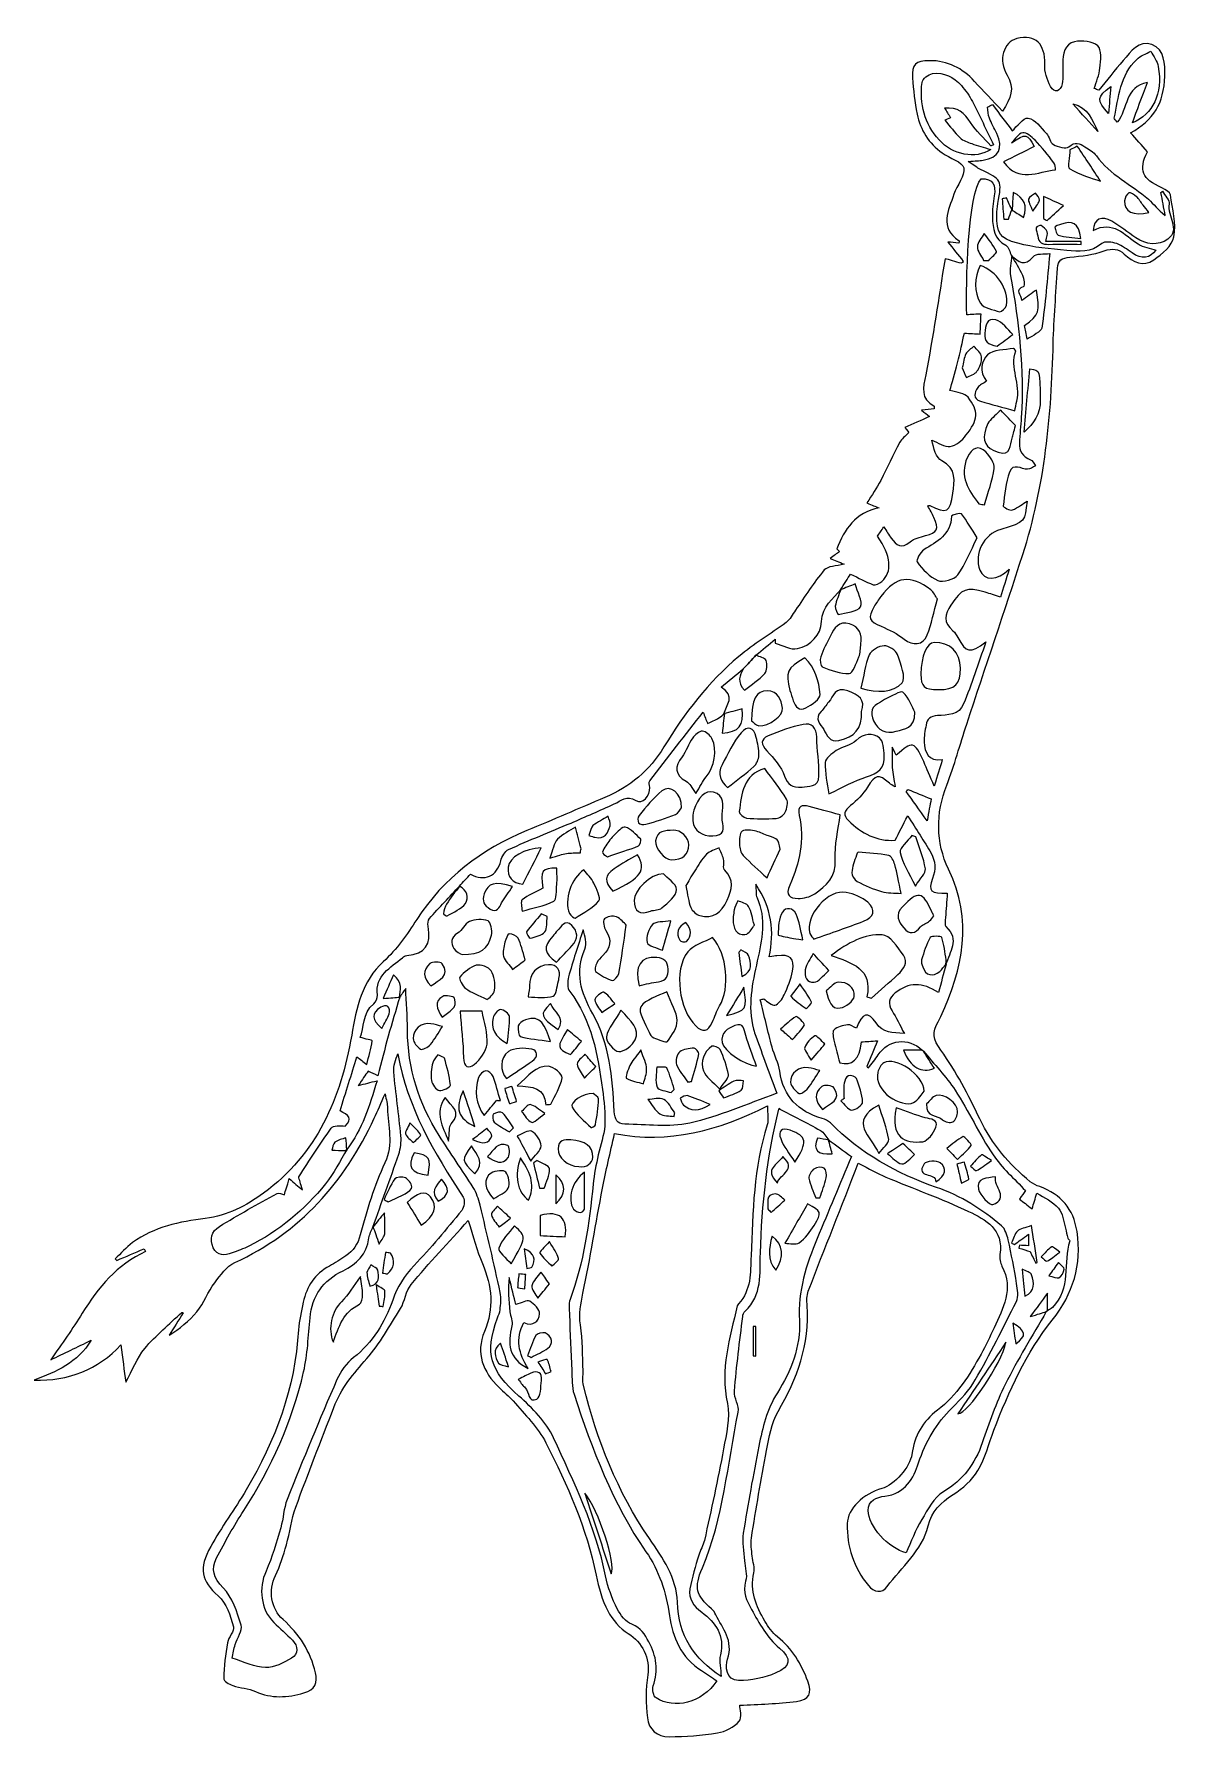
# Model space of a CAD drawing. Header units: centimetres. Extents: x -2.85 to 2.16, y -3.8 to 3.63.
import ezdxf

# ---------------------------------------------------------------- set-up
doc = ezdxf.new("R2010")
doc.units = ezdxf.units.CM
doc.header["$MEASUREMENT"] = 0
doc.layers.add('Layer 1', color=7, linetype='Continuous')

msp = doc.modelspace()

# ---------------------------------------------------------------- linework, layer by layer
at = {"layer": 'Layer 1'}
for points, knots in [([(-0.95485, -1.54993), (-1.04203, -1.64687), (-1.12577, -1.73559), (-1.20364, -1.82917), (-1.20364, -1.82917), (-1.22732, -1.85759), (-1.23065, -1.90201), (-1.25066, -1.93461), (-1.25066, -1.93461), (-1.29657, -2.0093), (-1.33996, -2.08743), (-1.39756, -2.15249), (-1.39756, -2.15249), (-1.45577, -2.21824), (-1.51027, -2.28314), (-1.54165, -2.36596), (-1.54165, -2.36596), (-1.59671, -2.51127), (-1.65479, -2.65544), (-1.70778, -2.80146), (-1.70778, -2.80146), (-1.72688, -2.85411), (-1.7331, -2.91129), (-1.74863, -2.9654), (-1.74863, -2.9654), (-1.76165, -3.01083), (-1.77572, -3.05679), (-1.79639, -3.09907), (-1.79639, -3.09907), (-1.82806, -3.16395), (-1.81666, -3.24298), (-1.76287, -3.29129), (-1.76287, -3.29129), (-1.69268, -3.35431), (-1.64304, -3.4302), (-1.62177, -3.52299), (-1.62177, -3.52299), (-1.61166, -3.5671), (-1.62291, -3.59702), (-1.67186, -3.6112), (-1.67186, -3.6112), (-1.7438, -3.63205), (-1.81251, -3.63686), (-1.88313, -3.60474), (-1.88313, -3.60474), (-1.91382, -3.59077), (-1.95033, -3.59011), (-1.98272, -3.57913), (-1.98272, -3.57913), (-1.99817, -3.57389), (-2.02209, -3.55828), (-2.02183, -3.54788), (-2.02183, -3.54788), (-2.02053, -3.49592), (-2.01477, -3.44374), (-2.00585, -3.39244), (-2.00585, -3.39244), (-2.00159, -3.36805), (-1.97376, -3.34148), (-1.97942, -3.3228), (-1.97942, -3.3228), (-1.99397, -3.27483), (-2.01035, -3.218), (-2.04572, -3.18773), (-2.04572, -3.18773), (-2.1216, -3.1228), (-2.13213, -3.06864), (-2.079, -2.97281), (-2.079, -2.97281), (-2.03193, -2.88796), (-1.97372, -2.80938), (-1.92406, -2.72587), (-1.92406, -2.72587), (-1.79587, -2.51029), (-1.71028, -2.2805), (-1.69583, -2.02724), (-1.69583, -2.02724), (-1.69353, -1.98697), (-1.6826, -1.9471), (-1.67466, -1.90725), (-1.67466, -1.90725), (-1.66074, -1.83756), (-1.62452, -1.78382), (-1.56105, -1.74919), (-1.56105, -1.74919), (-1.53626, -1.73567), (-1.51266, -1.71993), (-1.48906, -1.70429), (-1.48906, -1.70429), (-1.4558, -1.68225), (-1.43725, -1.65457), (-1.4259, -1.61251), (-1.4259, -1.61251), (-1.39706, -1.5057), (-1.36579, -1.39767), (-1.31835, -1.29832), (-1.31835, -1.29832), (-1.27887, -1.21558), (-1.30695, -1.13886), (-1.30721, -1.0594), (-1.30721, -1.0594), (-1.30726, -1.04204), (-1.31277, -1.02469), (-1.31748, -0.99733), (-1.31748, -0.99733), (-1.33579, -1.03839), (-1.35002, -1.07144), (-1.36516, -1.10406), (-1.36516, -1.10406), (-1.4951, -1.38452), (-1.68888, -1.60227), (-1.97389, -1.73406), (-1.97389, -1.73406), (-2.00924, -1.75041), (-2.0367, -1.78904), (-2.06126, -1.82219), (-2.06126, -1.82219), (-2.09055, -1.86177), (-2.10838, -1.91016), (-2.13931, -1.94813), (-2.13931, -1.94813), (-2.1727, -1.98914), (-2.21548, -2.0225), (-2.26054, -2.05124), (-2.26054, -2.05124), (-2.23998, -2.01835), (-2.21937, -1.98552), (-2.19881, -1.95263), (-2.19881, -1.95263), (-2.20098, -1.95207), (-2.20318, -1.95152), (-2.20535, -1.95096), (-2.20535, -1.95096), (-2.25964, -2.00306), (-2.31867, -2.05121), (-2.36667, -2.10857), (-2.36667, -2.10857), (-2.40107, -2.14969), (-2.42075, -2.20311), (-2.44988, -2.25629), (-2.44988, -2.25629), (-2.45639, -2.20493), (-2.46324, -2.15096), (-2.47054, -2.09336), (-2.47054, -2.09336), (-2.57119, -2.20015), (-2.6989, -2.25177), (-2.84993, -2.24671), (-2.84993, -2.24671), (-2.75259, -2.21107), (-2.65991, -2.16919), (-2.60085, -2.07296), (-2.60085, -2.07296), (-2.66155, -2.10228), (-2.71856, -2.12985), (-2.77667, -2.15792), (-2.77667, -2.15792), (-2.72857, -2.08714), (-2.68123, -2.02269), (-2.63946, -1.9548), (-2.63946, -1.9548), (-2.56995, -1.84177), (-2.48751, -1.74292), (-2.36302, -1.68537), (-2.36302, -1.68537), (-2.3653, -1.68151), (-2.3676, -1.67764), (-2.36987, -1.67378), (-2.36987, -1.67378), (-2.40935, -1.69058), (-2.44882, -1.70738), (-2.48832, -1.72418), (-2.48832, -1.72418), (-2.49083, -1.7222), (-2.49335, -1.72021), (-2.49589, -1.7182), (-2.49589, -1.7182), (-2.47078, -1.69428), (-2.44787, -1.66735), (-2.42014, -1.64697), (-2.42014, -1.64697), (-2.32592, -1.57781), (-2.21469, -1.55537), (-2.1023, -1.54122), (-2.1023, -1.54122), (-2.00612, -1.5291), (-1.92455, -1.48658), (-1.84875, -1.43102), (-1.84875, -1.43102), (-1.61552, -1.2601), (-1.51024, -1.017), (-1.46357, -0.74146), (-1.46357, -0.74146), (-1.44357, -0.62335), (-1.41777, -0.50386), (-1.32577, -0.42123), (-1.32577, -0.42123), (-1.26486, -0.36657), (-1.22216, -0.30288), (-1.17927, -0.23655), (-1.17927, -0.23655), (-1.06182, -0.05497), (-0.89685, 0.06788), (-0.69926, 0.15046), (-0.69926, 0.15046), (-0.58522, 0.19811), (-0.47172, 0.24701), (-0.35805, 0.29556), (-0.35805, 0.29556), (-0.24939, 0.34197), (-0.16337, 0.41216), (-0.10095, 0.51553), (-0.10095, 0.51553), (-0.01189, 0.66306), (0.09442, 0.79874), (0.2266, 0.91053), (0.2266, 0.91053), (0.291, 0.96498), (0.36508, 1.00787), (0.43282, 1.05859), (0.43282, 1.05859), (0.4502, 1.07161), (0.4605, 1.09426), (0.47357, 1.1128), (0.47357, 1.1128), (0.515, 1.17159), (0.553, 1.23326), (0.59938, 1.2878), (0.59938, 1.2878), (0.61404, 1.30502), (0.65092, 1.30336), (0.68648, 1.31262), (0.68648, 1.31262), (0.66222, 1.32273), (0.64603, 1.3295), (0.62444, 1.3385), (0.62444, 1.3385), (0.6414, 1.35059), (0.65362, 1.3593), (0.66582, 1.368), (0.66582, 1.368), (0.66188, 1.37181), (0.65791, 1.37562), (0.65397, 1.37943), (0.65397, 1.37943), (0.68712, 1.46465), (0.73335, 1.53781), (0.8386, 1.55855), (0.8386, 1.55855), (0.82291, 1.56485), (0.80722, 1.57112), (0.78513, 1.57998), (0.78513, 1.57998), (0.80661, 1.61438), (0.82863, 1.64539), (0.8462, 1.67872), (0.8462, 1.67872), (0.87496, 1.73333), (0.89986, 1.78998), (0.92851, 1.84464), (0.92851, 1.84464), (0.93629, 1.85954), (0.95171, 1.87041), (0.96814, 1.88795), (0.96814, 1.88795), (0.96941, 1.88636), (0.96155, 1.89621), (0.95062, 1.90988), (0.95062, 1.90988), (0.98613, 1.92536), (1.02047, 1.94031), (1.05921, 1.95721), (1.05921, 1.95721), (1.04656, 1.96687), (1.03781, 1.97356), (1.0236, 1.98444), (1.0236, 1.98444), (1.04601, 1.98709), (1.06236, 1.98899), (1.07829, 1.99087), (1.07829, 1.99087), (1.0789, 1.99616), (1.08051, 2.00167), (1.07948, 2.00219), (1.07948, 2.00219), (1.0172, 2.03492), (1.0309, 2.08268), (1.04201, 2.13967), (1.04201, 2.13967), (1.07445, 2.3058), (1.09823, 2.47365), (1.1262, 2.64574), (1.1262, 2.64574), (1.14403, 2.64079), (1.17144, 2.6332), (1.19885, 2.62561), (1.19885, 2.62561), (1.20126, 2.62847), (1.20367, 2.63133), (1.20605, 2.63418), (1.20605, 2.63418), (1.18388, 2.66188), (1.16171, 2.68958), (1.13855, 2.71845), (1.13855, 2.71845), (1.15371, 2.71702), (1.16993, 2.71549), (1.18652, 2.71393), (1.18652, 2.71393), (1.18694, 2.71806), (1.18848, 2.72282), (1.18734, 2.72359), (1.18734, 2.72359), (1.09976, 2.78246), (1.14122, 2.8562), (1.16511, 2.92658), (1.16511, 2.92658), (1.17858, 2.96632), (1.21438, 3.00767), (1.20776, 3.04207), (1.20776, 3.04207), (1.20263, 3.06866), (1.14648, 3.08451), (1.11428, 3.10697), (1.11428, 3.10697), (1.05485, 3.14843), (1.019, 3.20717), (1.00448, 3.27675), (1.00448, 3.27675), (0.99366, 3.3285), (0.988, 3.38174), (0.98487, 3.4346), (0.98487, 3.4346), (0.98132, 3.49498), (0.99807, 3.50929), (1.05869, 3.50966), (1.05869, 3.50966), (1.13817, 3.51016), (1.20178, 3.47727), (1.25451, 3.41944), (1.25451, 3.41944), (1.29327, 3.37697), (1.33328, 3.33565), (1.37693, 3.28934), (1.37693, 3.28934), (1.41289, 3.34522), (1.43297, 3.38946), (1.39728, 3.44698), (1.39728, 3.44698), (1.35714, 3.51164), (1.38196, 3.59144), (1.4399, 3.60578), (1.4399, 3.60578), (1.52081, 3.62581), (1.56468, 3.58236), (1.56134, 3.49431), (1.56134, 3.49431), (1.56012, 3.46203), (1.57092, 3.42568), (1.58703, 3.39731), (1.58703, 3.39731), (1.60468, 3.36627), (1.63106, 3.37538), (1.63775, 3.40848), (1.63775, 3.40848), (1.6436, 3.43727), (1.63944, 3.46801), (1.64021, 3.49791), (1.64021, 3.49791), (1.64127, 3.53847), (1.64759, 3.58289), (1.69183, 3.59218), (1.69183, 3.59218), (1.72414, 3.59895), (1.77163, 3.59469), (1.79282, 3.57464), (1.79282, 3.57464), (1.81097, 3.55749), (1.80568, 3.51058), (1.80269, 3.47756), (1.80269, 3.47756), (1.79994, 3.4474), (1.78639, 3.41824), (1.77758, 3.38863), (1.77758, 3.38863), (1.78414, 3.38585), (1.79068, 3.38307), (1.79724, 3.3803), (1.79724, 3.3803), (1.83269, 3.42364), (1.86738, 3.46767), (1.90384, 3.51016), (1.90384, 3.51016), (1.93707, 3.54887), (1.97186, 3.60186), (2.02909, 3.57961), (2.02909, 3.57961), (2.08531, 3.55773), (2.0868, 3.49558), (2.08529, 3.44179), (2.08529, 3.44179), (2.08198, 3.32424), (2.03674, 3.24981), (1.9362, 3.19446), (1.9362, 3.19446), (1.96059, 3.16729), (1.98454, 3.14067), (2.00965, 3.1127), (2.00965, 3.1127), (1.97025, 3.0297), (1.98391, 2.9957), (2.07482, 2.95376), (2.07482, 2.95376), (2.08858, 2.94741), (2.10818, 2.93585), (2.10993, 2.92439), (2.10993, 2.92439), (2.1193, 2.86348), (2.13626, 2.79956), (2.12557, 2.74127), (2.12557, 2.74127), (2.11856, 2.70312), (2.07369, 2.66626), (2.03741, 2.6406), (2.03741, 2.6406), (1.99161, 2.60816), (1.94719, 2.63123), (1.90864, 2.66619), (1.90864, 2.66619), (1.88343, 2.68905), (1.85705, 2.6923), (1.8213, 2.67982), (1.8213, 2.67982), (1.77386, 2.66323), (1.72198, 2.6568), (1.67144, 2.65251), (1.67144, 2.65251), (1.6372, 2.6496), (1.61892, 2.63978), (1.61696, 2.60388), (1.61696, 2.60388), (1.61111, 2.49437), (1.60095, 2.38502), (1.59836, 2.27545), (1.59836, 2.27545), (1.59103, 1.96306), (1.56227, 1.65392), (1.46543, 1.35483), (1.46543, 1.35483), (1.3855, 1.10792), (1.30255, 0.86202), (1.22122, 0.61558), (1.22122, 0.61558), (1.19188, 0.52671), (1.16735, 0.43601), (1.13359, 0.34885), (1.13359, 0.34885), (1.08536, 0.22436), (1.08586, 0.09961), (1.14153, -0.01749), (1.14153, -0.01749), (1.24742, -0.24022), (1.20638, -0.4504), (1.10764, -0.65982), (1.10764, -0.65982), (1.10388, -0.66781), (1.10092, -0.67628), (1.09624, -0.68371), (1.09624, -0.68371), (1.06809, -0.72869), (1.0742, -0.76012), (1.10865, -0.80777), (1.10865, -0.80777), (1.17533, -0.9), (1.22816, -1.0034), (1.27769, -1.10651), (1.27769, -1.10651), (1.33047, -1.21634), (1.40509, -1.30556), (1.49846, -1.38102), (1.49846, -1.38102), (1.51039, -1.39068), (1.52547, -1.39721), (1.54005, -1.40264), (1.54005, -1.40264), (1.63197, -1.43693), (1.68753, -1.4985), (1.70235, -1.59872), (1.70235, -1.59872), (1.72391, -1.74448), (1.68581, -1.86973), (1.59459, -1.98456), (1.59459, -1.98456), (1.48037, -2.12828), (1.4048, -2.29388), (1.33982, -2.46449), (1.33982, -2.46449), (1.31725, -2.52373), (1.30172, -2.58718), (1.26971, -2.64081), (1.26971, -2.64081), (1.24471, -2.68269), (1.20356, -2.71923), (1.16173, -2.74569), (1.16173, -2.74569), (1.10778, -2.77982), (1.06738, -2.82025), (1.05267, -2.8819), (1.05267, -2.8819), (1.02616, -2.9931), (0.93662, -3.06134), (0.87357, -3.14733), (0.87357, -3.14733), (0.85097, -3.17818), (0.81629, -3.17289), (0.79163, -3.14283), (0.79163, -3.14283), (0.72739, -3.06451), (0.69712, -2.97265), (0.69918, -2.87274), (0.69918, -2.87274), (0.70053, -2.80712), (0.77099, -2.74167), (0.8506, -2.71963), (0.8506, -2.71963), (0.90513, -2.70455), (0.97435, -2.62494), (0.98138, -2.57054), (0.98138, -2.57054), (0.99167, -2.49095), (1.03057, -2.42505), (1.09285, -2.37792), (1.09285, -2.37792), (1.17908, -2.31265), (1.23287, -2.22459), (1.28348, -2.1331), (1.28348, -2.1331), (1.30396, -2.09603), (1.32237, -2.05769), (1.34007, -2.01917), (1.34007, -2.01917), (1.37949, -1.93331), (1.42707, -1.84851), (1.37481, -1.75004), (1.37481, -1.75004), (1.36693, -1.73517), (1.36298, -1.7148), (1.36558, -1.69831), (1.36558, -1.69831), (1.38283, -1.58922), (1.3042, -1.5461), (1.22861, -1.51054), (1.22861, -1.51054), (1.11079, -1.45514), (0.98771, -1.41106), (0.86748, -1.36068), (0.86748, -1.36068), (0.83057, -1.34523), (0.7957, -1.32486), (0.74776, -1.30059), (0.74776, -1.30059), (0.67418, -1.48799), (0.60102, -1.67294), (0.52958, -1.85854), (0.52958, -1.85854), (0.52233, -1.87743), (0.52297, -1.90061), (0.52445, -1.92146), (0.52445, -1.92146), (0.53654, -2.09066), (0.48095, -2.23949), (0.39737, -2.38342), (0.39737, -2.38342), (0.36837, -2.43335), (0.35856, -2.49603), (0.3472, -2.55429), (0.3472, -2.55429), (0.32254, -2.68087), (0.30159, -2.80821), (0.28135, -2.93561), (0.28135, -2.93561), (0.2773, -2.96106), (0.28246, -2.98816), (0.28466, -3.0144), (0.28466, -3.0144), (0.28675, -3.03903), (0.29794, -3.06541), (0.2922, -3.08769), (0.2922, -3.08769), (0.27183, -3.16699), (0.30278, -3.23313), (0.33943, -3.29782), (0.33943, -3.29782), (0.35377, -3.32317), (0.37219, -3.34867), (0.39481, -3.36635), (0.39481, -3.36635), (0.46022, -3.41749), (0.49953, -3.48544), (0.52766, -3.56069), (0.52766, -3.56069), (0.54708, -3.6126), (0.53438, -3.64065), (0.47866, -3.64829), (0.47866, -3.64829), (0.39762, -3.6594), (0.31512, -3.66009), (0.23032, -3.66541), (0.23032, -3.66541), (0.23032, -3.68052), (0.24183, -3.7192), (0.2277, -3.7351), (0.2277, -3.7351), (0.20503, -3.76063), (0.16693, -3.78021), (0.13256, -3.78598), (0.13256, -3.78598), (0.06361, -3.7976), (-0.00717, -3.80117), (-0.07725, -3.80241), (-0.07725, -3.80241), (-0.1299, -3.80334), (-0.16734, -3.77066), (-0.17269, -3.71999), (-0.17269, -3.71999), (-0.1792, -3.65808), (-0.18087, -3.5937), (-0.17118, -3.53253), (-0.17118, -3.53253), (-0.16004, -3.46223), (-0.1952, -3.38862), (-0.25646, -3.35232), (-0.25646, -3.35232), (-0.29337, -3.33047), (-0.32578, -3.29186), (-0.34589, -3.25329), (-0.34589, -3.25329), (-0.37079, -3.20559), (-0.38558, -3.15113), (-0.3964, -3.09787), (-0.3964, -3.09787), (-0.43799, -2.89324), (-0.52142, -2.7042), (-0.61542, -2.52034), (-0.61542, -2.52034), (-0.65005, -2.45261), (-0.70882, -2.39694), (-0.7584, -2.3373), (-0.7584, -2.3373), (-0.77634, -2.31571), (-0.8001, -2.29901), (-0.82037, -2.27922), (-0.82037, -2.27922), (-0.89086, -2.21045), (-0.92356, -2.1292), (-0.88392, -2.0343), (-0.88392, -2.0343), (-0.84143, -1.93254), (-0.85109, -1.8366), (-0.89318, -1.73799), (-0.89318, -1.73799), (-0.91707, -1.68185), (-0.93173, -1.62155), (-0.95485, -1.54993)], [0, 0, 0, 0, 0.005988, 0.005988, 0.005988, 0.005988, 0.011976, 0.011976, 0.011976, 0.011976, 0.0179641, 0.0179641, 0.0179641, 0.0179641, 0.0239521, 0.0239521, 0.0239521, 0.0239521, 0.0299401, 0.0299401, 0.0299401, 0.0299401, 0.0359281, 0.0359281, 0.0359281, 0.0359281, 0.0419162, 0.0419162, 0.0419162, 0.0419162, 0.0479042, 0.0479042, 0.0479042, 0.0479042, 0.0538922, 0.0538922, 0.0538922, 0.0538922, 0.0598802, 0.0598802, 0.0598802, 0.0598802, 0.0658683, 0.0658683, 0.0658683, 0.0658683, 0.0718563, 0.0718563, 0.0718563, 0.0718563, 0.0778443, 0.0778443, 0.0778443, 0.0778443, 0.0838323, 0.0838323, 0.0838323, 0.0838323, 0.0898204, 0.0898204, 0.0898204, 0.0898204, 0.0958084, 0.0958084, 0.0958084, 0.0958084, 0.1017964, 0.1017964, 0.1017964, 0.1017964, 0.1077844, 0.1077844, 0.1077844, 0.1077844, 0.1137725, 0.1137725, 0.1137725, 0.1137725, 0.1197605, 0.1197605, 0.1197605, 0.1197605, 0.1257485, 0.1257485, 0.1257485, 0.1257485, 0.1317365, 0.1317365, 0.1317365, 0.1317365, 0.1377246, 0.1377246, 0.1377246, 0.1377246, 0.1437126, 0.1437126, 0.1437126, 0.1437126, 0.1497006, 0.1497006, 0.1497006, 0.1497006, 0.1556886, 0.1556886, 0.1556886, 0.1556886, 0.1616766, 0.1616766, 0.1616766, 0.1616766, 0.1676647, 0.1676647, 0.1676647, 0.1676647, 0.1736527, 0.1736527, 0.1736527, 0.1736527, 0.1796407, 0.1796407, 0.1796407, 0.1796407, 0.1856287, 0.1856287, 0.1856287, 0.1856287, 0.1916168, 0.1916168, 0.1916168, 0.1916168, 0.1976048, 0.1976048, 0.1976048, 0.1976048, 0.2035928, 0.2035928, 0.2035928, 0.2035928, 0.2095808, 0.2095808, 0.2095808, 0.2095808, 0.2155689, 0.2155689, 0.2155689, 0.2155689, 0.2215569, 0.2215569, 0.2215569, 0.2215569, 0.2275449, 0.2275449, 0.2275449, 0.2275449, 0.2335329, 0.2335329, 0.2335329, 0.2335329, 0.239521, 0.239521, 0.239521, 0.239521, 0.245509, 0.245509, 0.245509, 0.245509, 0.251497, 0.251497, 0.251497, 0.251497, 0.257485, 0.257485, 0.257485, 0.257485, 0.2634731, 0.2634731, 0.2634731, 0.2634731, 0.2694611, 0.2694611, 0.2694611, 0.2694611, 0.2754491, 0.2754491, 0.2754491, 0.2754491, 0.2814371, 0.2814371, 0.2814371, 0.2814371, 0.2874251, 0.2874251, 0.2874251, 0.2874251, 0.2934132, 0.2934132, 0.2934132, 0.2934132, 0.2994012, 0.2994012, 0.2994012, 0.2994012, 0.3053892, 0.3053892, 0.3053892, 0.3053892, 0.3113772, 0.3113772, 0.3113772, 0.3113772, 0.3173653, 0.3173653, 0.3173653, 0.3173653, 0.3233533, 0.3233533, 0.3233533, 0.3233533, 0.3293413, 0.3293413, 0.3293413, 0.3293413, 0.3353293, 0.3353293, 0.3353293, 0.3353293, 0.3413174, 0.3413174, 0.3413174, 0.3413174, 0.3473054, 0.3473054, 0.3473054, 0.3473054, 0.3532934, 0.3532934, 0.3532934, 0.3532934, 0.3592814, 0.3592814, 0.3592814, 0.3592814, 0.3652695, 0.3652695, 0.3652695, 0.3652695, 0.3712575, 0.3712575, 0.3712575, 0.3712575, 0.3772455, 0.3772455, 0.3772455, 0.3772455, 0.3832335, 0.3832335, 0.3832335, 0.3832335, 0.3892216, 0.3892216, 0.3892216, 0.3892216, 0.3952096, 0.3952096, 0.3952096, 0.3952096, 0.4011976, 0.4011976, 0.4011976, 0.4011976, 0.4071856, 0.4071856, 0.4071856, 0.4071856, 0.4131737, 0.4131737, 0.4131737, 0.4131737, 0.4191617, 0.4191617, 0.4191617, 0.4191617, 0.4251497, 0.4251497, 0.4251497, 0.4251497, 0.4311377, 0.4311377, 0.4311377, 0.4311377, 0.4371257, 0.4371257, 0.4371257, 0.4371257, 0.4431138, 0.4431138, 0.4431138, 0.4431138, 0.4491018, 0.4491018, 0.4491018, 0.4491018, 0.4550898, 0.4550898, 0.4550898, 0.4550898, 0.4610778, 0.4610778, 0.4610778, 0.4610778, 0.4670659, 0.4670659, 0.4670659, 0.4670659, 0.4730539, 0.4730539, 0.4730539, 0.4730539, 0.4790419, 0.4790419, 0.4790419, 0.4790419, 0.4850299, 0.4850299, 0.4850299, 0.4850299, 0.491018, 0.491018, 0.491018, 0.491018, 0.497006, 0.497006, 0.497006, 0.497006, 0.502994, 0.502994, 0.502994, 0.502994, 0.508982, 0.508982, 0.508982, 0.508982, 0.5149701, 0.5149701, 0.5149701, 0.5149701, 0.5209581, 0.5209581, 0.5209581, 0.5209581, 0.5269461, 0.5269461, 0.5269461, 0.5269461, 0.5329341, 0.5329341, 0.5329341, 0.5329341, 0.5389222, 0.5389222, 0.5389222, 0.5389222, 0.5449102, 0.5449102, 0.5449102, 0.5449102, 0.5508982, 0.5508982, 0.5508982, 0.5508982, 0.5568862, 0.5568862, 0.5568862, 0.5568862, 0.5628743, 0.5628743, 0.5628743, 0.5628743, 0.5688623, 0.5688623, 0.5688623, 0.5688623, 0.5748503, 0.5748503, 0.5748503, 0.5748503, 0.5808383, 0.5808383, 0.5808383, 0.5808383, 0.5868263, 0.5868263, 0.5868263, 0.5868263, 0.5928144, 0.5928144, 0.5928144, 0.5928144, 0.5988024, 0.5988024, 0.5988024, 0.5988024, 0.6047904, 0.6047904, 0.6047904, 0.6047904, 0.6107784, 0.6107784, 0.6107784, 0.6107784, 0.6167665, 0.6167665, 0.6167665, 0.6167665, 0.6227545, 0.6227545, 0.6227545, 0.6227545, 0.6287425, 0.6287425, 0.6287425, 0.6287425, 0.6347305, 0.6347305, 0.6347305, 0.6347305, 0.6407186, 0.6407186, 0.6407186, 0.6407186, 0.6467066, 0.6467066, 0.6467066, 0.6467066, 0.6526946, 0.6526946, 0.6526946, 0.6526946, 0.6586826, 0.6586826, 0.6586826, 0.6586826, 0.6646707, 0.6646707, 0.6646707, 0.6646707, 0.6706587, 0.6706587, 0.6706587, 0.6706587, 0.6766467, 0.6766467, 0.6766467, 0.6766467, 0.6826347, 0.6826347, 0.6826347, 0.6826347, 0.6886228, 0.6886228, 0.6886228, 0.6886228, 0.6946108, 0.6946108, 0.6946108, 0.6946108, 0.7005988, 0.7005988, 0.7005988, 0.7005988, 0.7065868, 0.7065868, 0.7065868, 0.7065868, 0.7125749, 0.7125749, 0.7125749, 0.7125749, 0.7185629, 0.7185629, 0.7185629, 0.7185629, 0.7245509, 0.7245509, 0.7245509, 0.7245509, 0.7305389, 0.7305389, 0.7305389, 0.7305389, 0.7365269, 0.7365269, 0.7365269, 0.7365269, 0.742515, 0.742515, 0.742515, 0.742515, 0.748503, 0.748503, 0.748503, 0.748503, 0.754491, 0.754491, 0.754491, 0.754491, 0.760479, 0.760479, 0.760479, 0.760479, 0.7664671, 0.7664671, 0.7664671, 0.7664671, 0.7724551, 0.7724551, 0.7724551, 0.7724551, 0.7784431, 0.7784431, 0.7784431, 0.7784431, 0.7844311, 0.7844311, 0.7844311, 0.7844311, 0.7904192, 0.7904192, 0.7904192, 0.7904192, 0.7964072, 0.7964072, 0.7964072, 0.7964072, 0.8023952, 0.8023952, 0.8023952, 0.8023952, 0.8083832, 0.8083832, 0.8083832, 0.8083832, 0.8143713, 0.8143713, 0.8143713, 0.8143713, 0.8203593, 0.8203593, 0.8203593, 0.8203593, 0.8263473, 0.8263473, 0.8263473, 0.8263473, 0.8323353, 0.8323353, 0.8323353, 0.8323353, 0.8383234, 0.8383234, 0.8383234, 0.8383234, 0.8443114, 0.8443114, 0.8443114, 0.8443114, 0.8502994, 0.8502994, 0.8502994, 0.8502994, 0.8562874, 0.8562874, 0.8562874, 0.8562874, 0.8622754, 0.8622754, 0.8622754, 0.8622754, 0.8682635, 0.8682635, 0.8682635, 0.8682635, 0.8742515, 0.8742515, 0.8742515, 0.8742515, 0.8802395, 0.8802395, 0.8802395, 0.8802395, 0.8862275, 0.8862275, 0.8862275, 0.8862275, 0.8922156, 0.8922156, 0.8922156, 0.8922156, 0.8982036, 0.8982036, 0.8982036, 0.8982036, 0.9041916, 0.9041916, 0.9041916, 0.9041916, 0.9101796, 0.9101796, 0.9101796, 0.9101796, 0.9161677, 0.9161677, 0.9161677, 0.9161677, 0.9221557, 0.9221557, 0.9221557, 0.9221557, 0.9281437, 0.9281437, 0.9281437, 0.9281437, 0.9341317, 0.9341317, 0.9341317, 0.9341317, 0.9401198, 0.9401198, 0.9401198, 0.9401198, 0.9461078, 0.9461078, 0.9461078, 0.9461078, 0.9520958, 0.9520958, 0.9520958, 0.9520958, 0.9580838, 0.9580838, 0.9580838, 0.9580838, 0.9640719, 0.9640719, 0.9640719, 0.9640719, 0.9700599, 0.9700599, 0.9700599, 0.9700599, 0.9760479, 0.9760479, 0.9760479, 0.9760479, 0.9820359, 0.9820359, 0.9820359, 0.9820359, 0.988024, 0.988024, 0.988024, 0.988024, 1, 1, 1, 1]), ([(1.94392, 3.23842), (2.03314, 3.27596), (2.07788, 3.36354), (2.05692, 3.48406), (2.05692, 3.48406), (2.05282, 3.50758), (2.03557, 3.52877), (2.0244, 3.55105), (2.0244, 3.55105), (2.00371, 3.53936), (1.97966, 3.53121), (1.96296, 3.51533), (1.96296, 3.51533), (1.89031, 3.44609), (1.88403, 3.34997), (1.86485, 3.2595), (1.86485, 3.2595), (1.86395, 3.25521), (1.87215, 3.24902), (1.87813, 3.24101), (1.87813, 3.24101), (1.92454, 3.29829), (1.91173, 3.39788), (2.00955, 3.41479), (2.00955, 3.41479), (1.98633, 3.3524), (1.96416, 3.29285), (1.94392, 3.23842)], [0, 0, 0, 0, 0.125, 0.125, 0.125, 0.125, 0.25, 0.25, 0.25, 0.25, 0.375, 0.375, 0.375, 0.375, 0.5, 0.5, 0.5, 0.5, 0.625, 0.625, 0.625, 0.625, 0.75, 0.75, 0.75, 0.75, 1, 1, 1, 1]), ([(1.12459, 3.30242), (1.18208, 3.30848), (1.21119, 3.2812), (1.23762, 3.23958), (1.23762, 3.23958), (1.2613, 3.2023), (1.29564, 3.17177), (1.32589, 3.13885), (1.32589, 3.13885), (1.32711, 3.1375), (1.3347, 3.14203), (1.33748, 3.14311), (1.33748, 3.14311), (1.30676, 3.20653), (1.27758, 3.26955), (1.24572, 3.33118), (1.24572, 3.33118), (1.23286, 3.35605), (1.21609, 3.3796), (1.19765, 3.40069), (1.19765, 3.40069), (1.1646, 3.4385), (1.12156, 3.46075), (1.0711, 3.45316), (1.0711, 3.45316), (1.0538, 3.45054), (1.02752, 3.42956), (1.02578, 3.41458), (1.02578, 3.41458), (1.01485, 3.32142), (1.03668, 3.23503), (1.10037, 3.16373), (1.10037, 3.16373), (1.15808, 3.09909), (1.25989, 3.07848), (1.3255, 3.12203), (1.3255, 3.12203), (1.29415, 3.13171), (1.26809, 3.13867), (1.24287, 3.14796), (1.24287, 3.14796), (1.22514, 3.15447), (1.20533, 3.16069), (1.1922, 3.17315), (1.1922, 3.17315), (1.16802, 3.19612), (1.14807, 3.22353), (1.12574, 3.2498), (1.12574, 3.2498), (1.13029, 3.25178), (1.13963, 3.25586), (1.15056, 3.26065), (1.15056, 3.26065), (1.14109, 3.27586), (1.13382, 3.28758), (1.12459, 3.30242)], [0, 0, 0, 0, 0.0666667, 0.0666667, 0.0666667, 0.0666667, 0.1333333, 0.1333333, 0.1333333, 0.1333333, 0.2, 0.2, 0.2, 0.2, 0.2666667, 0.2666667, 0.2666667, 0.2666667, 0.3333333, 0.3333333, 0.3333333, 0.3333333, 0.4, 0.4, 0.4, 0.4, 0.4666667, 0.4666667, 0.4666667, 0.4666667, 0.5333333, 0.5333333, 0.5333333, 0.5333333, 0.6, 0.6, 0.6, 0.6, 0.6666667, 0.6666667, 0.6666667, 0.6666667, 0.7333333, 0.7333333, 0.7333333, 0.7333333, 0.8, 0.8, 0.8, 0.8, 0.8666667, 0.8666667, 0.8666667, 0.8666667, 1, 1, 1, 1]), ([(1.83915, 3.27893), (1.84333, 3.3229), (1.84637, 3.35508), (1.85039, 3.39736), (1.85039, 3.39736), (1.78853, 3.34997), (1.78755, 3.33909), (1.83915, 3.27893)], [0, 0, 0, 0, 0.3333333, 0.3333333, 0.3333333, 0.3333333, 1, 1, 1, 1]), ([(1.33302, 3.31787), (1.32585, 3.31419), (1.31868, 3.31051), (1.31148, 3.30684), (1.31148, 3.30684), (1.31407, 3.29089), (1.31421, 3.27403), (1.31981, 3.25924), (1.31981, 3.25924), (1.32854, 3.23625), (1.34121, 3.21476), (1.35185, 3.19246), (1.35185, 3.19246), (1.38265, 3.12801), (1.36143, 3.0861), (1.29219, 3.07533), (1.29219, 3.07533), (1.27573, 3.07276), (1.25891, 3.07245), (1.22731, 3.06985), (1.22731, 3.06985), (1.25313, 3.05313), (1.26634, 3.04241), (1.28123, 3.03527), (1.28123, 3.03527), (1.3751, 2.99016), (1.3751, 2.99045), (1.35706, 2.88594), (1.35706, 2.88594), (1.35436, 2.87033), (1.35217, 2.85438), (1.35224, 2.83858), (1.35224, 2.83858), (1.35266, 2.75629), (1.36277, 2.73478), (1.44365, 2.71306), (1.44365, 2.71306), (1.51276, 2.69449), (1.58565, 2.68848), (1.6573, 2.68147), (1.6573, 2.68147), (1.70998, 2.67631), (1.76321, 2.67173), (1.81015, 2.71171), (1.81015, 2.71171), (1.82309, 2.72274), (1.85537, 2.71851), (1.8755, 2.71168), (1.8755, 2.71168), (1.89968, 2.70348), (1.92082, 2.68567), (1.94249, 2.67085), (1.94249, 2.67085), (1.98485, 2.64188), (2.02147, 2.64688), (2.04668, 2.68342), (2.04668, 2.68342), (2.02133, 2.69175), (1.99173, 2.69533), (1.9695, 2.71004), (1.9695, 2.71004), (1.90931, 2.74983), (1.85927, 2.81447), (1.77231, 2.76928), (1.77231, 2.76928), (1.77683, 2.82), (1.80983, 2.83461), (1.85417, 2.80921), (1.85417, 2.80921), (1.89084, 2.7882), (1.92378, 2.76079), (1.95887, 2.7369), (1.95887, 2.7369), (2.00406, 2.70613), (2.0569, 2.7006), (2.09838, 2.73095), (2.09838, 2.73095), (2.15606, 2.77312), (2.09333, 2.83234), (2.10465, 2.88451), (2.10465, 2.88451), (2.10804, 2.90007), (2.08571, 2.92123), (2.07518, 2.93983), (2.07518, 2.93983), (2.07301, 2.93792), (2.07087, 2.93599), (2.0687, 2.93409), (2.0687, 2.93409), (2.07497, 2.90099), (2.08124, 2.86789), (2.08751, 2.83479), (2.08751, 2.83479), (2.05571, 2.859), (2.03713, 2.88437), (2.01422, 2.90485), (2.01422, 2.90485), (1.94064, 2.97065), (1.84547, 3.01031), (1.78678, 3.09482), (1.78678, 3.09482), (1.77524, 3.11141), (1.75463, 3.12242), (1.7368, 3.13377), (1.7368, 3.13377), (1.71415, 3.14816), (1.69402, 3.15943), (1.66634, 3.13327), (1.66634, 3.13327), (1.65581, 3.1233), (1.61864, 3.13314), (1.59906, 3.14388), (1.59906, 3.14388), (1.58459, 3.15182), (1.5817, 3.17846), (1.56877, 3.19211), (1.56877, 3.19211), (1.54448, 3.21777), (1.51879, 3.25463), (1.48955, 3.25897), (1.48955, 3.25897), (1.46793, 3.2622), (1.43973, 3.22127), (1.41936, 3.20412), (1.41936, 3.20412), (1.39507, 3.2362), (1.36403, 3.27705), (1.33302, 3.31787)], [0, 0, 0, 0, 0.030303, 0.030303, 0.030303, 0.030303, 0.0606061, 0.0606061, 0.0606061, 0.0606061, 0.0909091, 0.0909091, 0.0909091, 0.0909091, 0.1212121, 0.1212121, 0.1212121, 0.1212121, 0.1515152, 0.1515152, 0.1515152, 0.1515152, 0.1818182, 0.1818182, 0.1818182, 0.1818182, 0.2121212, 0.2121212, 0.2121212, 0.2121212, 0.2424242, 0.2424242, 0.2424242, 0.2424242, 0.2727273, 0.2727273, 0.2727273, 0.2727273, 0.3030303, 0.3030303, 0.3030303, 0.3030303, 0.3333333, 0.3333333, 0.3333333, 0.3333333, 0.3636364, 0.3636364, 0.3636364, 0.3636364, 0.3939394, 0.3939394, 0.3939394, 0.3939394, 0.4242424, 0.4242424, 0.4242424, 0.4242424, 0.4545455, 0.4545455, 0.4545455, 0.4545455, 0.4848485, 0.4848485, 0.4848485, 0.4848485, 0.5151515, 0.5151515, 0.5151515, 0.5151515, 0.5454545, 0.5454545, 0.5454545, 0.5454545, 0.5757576, 0.5757576, 0.5757576, 0.5757576, 0.6060606, 0.6060606, 0.6060606, 0.6060606, 0.6363636, 0.6363636, 0.6363636, 0.6363636, 0.6666667, 0.6666667, 0.6666667, 0.6666667, 0.6969697, 0.6969697, 0.6969697, 0.6969697, 0.7272727, 0.7272727, 0.7272727, 0.7272727, 0.7575758, 0.7575758, 0.7575758, 0.7575758, 0.7878788, 0.7878788, 0.7878788, 0.7878788, 0.8181818, 0.8181818, 0.8181818, 0.8181818, 0.8484848, 0.8484848, 0.8484848, 0.8484848, 0.8787879, 0.8787879, 0.8787879, 0.8787879, 0.9090909, 0.9090909, 0.9090909, 0.9090909, 0.9393939, 0.9393939, 0.9393939, 0.9393939, 1, 1, 1, 1]), ([(1.79393, 3.20056), (1.76787, 3.24869), (1.75273, 3.30705), (1.68368, 3.32132), (1.68368, 3.32132), (1.72392, 3.27726), (1.75892, 3.2389), (1.79393, 3.20056)], [0, 0, 0, 0, 0.3333333, 0.3333333, 0.3333333, 0.3333333, 1, 1, 1, 1]), ([(1.51479, 3.1346), (1.48693, 3.19262), (1.47836, 3.19416), (1.41573, 3.15077), (1.41573, 3.15077), (1.43205, 3.16654), (1.44674, 3.19207), (1.46518, 3.19514), (1.46518, 3.19514), (1.48113, 3.19781), (1.50442, 3.17794), (1.51902, 3.16278), (1.51902, 3.16278), (1.5486, 3.13201), (1.57527, 3.09827), (1.60131, 3.06435), (1.60131, 3.06435), (1.60774, 3.05599), (1.60703, 3.04215), (1.60893, 3.03376), (1.60893, 3.03376), (1.53069, 3.02664), (1.44878, 2.97341), (1.38205, 3.06853), (1.38205, 3.06853), (1.42571, 3.09025), (1.47018, 3.11237), (1.51479, 3.1346)], [0, 0, 0, 0, 0.125, 0.125, 0.125, 0.125, 0.25, 0.25, 0.25, 0.25, 0.375, 0.375, 0.375, 0.375, 0.5, 0.5, 0.5, 0.5, 0.625, 0.625, 0.625, 0.625, 0.75, 0.75, 0.75, 0.75, 1, 1, 1, 1]), ([(1.80446, 2.98379), (1.76522, 2.99845), (1.71397, 3.01136), (1.67082, 3.03763), (1.67082, 3.03763), (1.65873, 3.04499), (1.67048, 3.09153), (1.67127, 3.1201), (1.67127, 3.1201), (1.68188, 3.12579), (1.69249, 3.13145), (1.7031, 3.13714), (1.7031, 3.13714), (1.72083, 3.111), (1.73877, 3.08504), (1.75618, 3.05872), (1.75618, 3.05872), (1.77263, 3.03377), (1.78856, 3.0085), (1.80446, 2.98379)], [0, 0, 0, 0, 0.1666667, 0.1666667, 0.1666667, 0.1666667, 0.3333333, 0.3333333, 0.3333333, 0.3333333, 0.5, 0.5, 0.5, 0.5, 0.6666667, 0.6666667, 0.6666667, 0.6666667, 1, 1, 1, 1]), ([(1.41735, 2.65957), (1.43389, 2.6307), (1.45214, 2.60266), (1.46611, 2.5726), (1.46611, 2.5726), (1.47272, 2.55839), (1.47569, 2.52722), (1.47238, 2.52603), (1.47238, 2.52603), (1.42597, 2.50957), (1.46174, 2.48642), (1.46151, 2.46314), (1.46151, 2.46314), (1.48466, 2.47997), (1.5035, 2.49365), (1.5249, 2.5092), (1.5249, 2.5092), (1.54276, 2.41657), (1.53755, 2.40162), (1.47341, 2.35365), (1.47341, 2.35365), (1.47669, 2.33608), (1.48013, 2.31777), (1.48452, 2.29412), (1.48452, 2.29412), (1.50921, 2.31224), (1.54574, 2.32524), (1.54847, 2.34333), (1.54847, 2.34333), (1.56429, 2.44855), (1.57215, 2.55497), (1.58345, 2.6685), (1.58345, 2.6685), (1.55935, 2.6649), (1.52318, 2.67019), (1.51172, 2.65583), (1.51172, 2.65583), (1.47441, 2.60897), (1.44711, 2.63181), (1.41636, 2.65869), (1.41636, 2.65869), (1.40842, 2.67427), (1.40451, 2.69727), (1.39186, 2.70409), (1.39186, 2.70409), (1.34148, 2.73134), (1.33426, 2.77735), (1.33307, 2.82572), (1.33307, 2.82572), (1.3323, 2.85721), (1.33564, 2.88925), (1.34103, 2.92034), (1.34103, 2.92034), (1.34926, 2.96762), (1.33592, 2.99519), (1.28425, 2.99482), (1.28425, 2.99482), (1.22691, 2.93375), (1.21636, 2.53852), (1.22078, 2.40115), (1.22078, 2.40115), (1.24168, 2.40221), (1.26266, 2.40327), (1.28365, 2.40433), (1.28365, 2.40433), (1.28238, 2.3752), (1.28111, 2.3461), (1.27984, 2.31696), (1.27984, 2.31696), (1.2582, 2.31834), (1.23653, 2.31971), (1.21089, 2.32133), (1.21089, 2.32133), (1.20226, 2.28347), (1.19258, 2.23701), (1.18097, 2.19102), (1.18097, 2.19102), (1.16965, 2.14617), (1.15642, 2.1018), (1.1479, 2.07122), (1.1479, 2.07122), (1.17931, 2.06011), (1.21299, 2.05868), (1.22675, 2.0414), (1.22675, 2.0414), (1.2743, 1.9816), (1.27125, 1.94297), (1.21778, 1.87529), (1.21778, 1.87529), (1.20061, 1.85357), (1.17391, 1.82989), (1.14894, 1.82647), (1.14894, 1.82647), (1.12407, 1.82308), (1.09589, 1.84406), (1.06917, 1.85433), (1.06917, 1.85433), (1.07623, 1.81864), (1.08674, 1.77728), (1.11193, 1.76424), (1.11193, 1.76424), (1.17855, 1.72971), (1.16725, 1.67595), (1.16014, 1.62242), (1.16014, 1.62242), (1.14908, 1.53926), (1.13368, 1.53222), (1.05997, 1.56897), (1.05997, 1.56897), (1.05783, 1.57005), (1.05407, 1.56786), (1.05108, 1.56714), (1.05108, 1.56714), (1.06016, 1.55037), (1.07034, 1.53407), (1.07807, 1.51668), (1.07807, 1.51668), (1.10067, 1.46572), (1.09334, 1.4522), (1.04132, 1.4376), (1.04132, 1.4376), (1.01782, 1.43099), (0.9906, 1.42559), (0.97372, 1.41014), (0.97372, 1.41014), (0.93581, 1.37543), (0.914, 1.39784), (0.89186, 1.42588), (0.89186, 1.42588), (0.88017, 1.44072), (0.87098, 1.4576), (0.85934, 1.47562), (0.85934, 1.47562), (0.8486, 1.46001), (0.83973, 1.44715), (0.83143, 1.43511), (0.83143, 1.43511), (0.89091, 1.34957), (0.89776, 1.27893), (0.85027, 1.23739), (0.85027, 1.23739), (0.84061, 1.22895), (0.82262, 1.22009), (0.81283, 1.22361), (0.81283, 1.22361), (0.77989, 1.23546), (0.74896, 1.25282), (0.71345, 1.26991), (0.71345, 1.26991), (0.7016, 1.2512), (0.68575, 1.22609), (0.66987, 1.20101), (0.66987, 1.20101), (0.66987, 1.20101), (0.67162, 1.20265), (0.67162, 1.20265), (0.67162, 1.20265), (0.63625, 1.16087), (0.58973, 1.13079), (0.58759, 1.0629), (0.58759, 1.0629), (0.58574, 1.00395), (0.53965, 0.9581), (0.4817, 0.9445), (0.4817, 0.9445), (0.45305, 0.93778), (0.41772, 0.95961), (0.38542, 0.96852), (0.38542, 0.96852), (0.38539, 0.97421), (0.38537, 0.9799), (0.38534, 0.98556), (0.38534, 0.98556), (0.35729, 0.96236), (0.32922, 0.93915), (0.30118, 0.91592), (0.30118, 0.91592), (0.28276, 0.89602), (0.26435, 0.8761), (0.24593, 0.8562), (0.24593, 0.8562), (0.2145, 0.83032), (0.18306, 0.80445), (0.14854, 0.77603), (0.14854, 0.77603), (0.21519, 0.7374), (0.17058, 0.69808), (0.16153, 0.66025), (0.16153, 0.66025), (0.16153, 0.66025), (0.16346, 0.66221), (0.16346, 0.66221), (0.16346, 0.66221), (0.15555, 0.65546), (0.14841, 0.64737), (0.13954, 0.64229), (0.13954, 0.64229), (0.12356, 0.63314), (0.10649, 0.62578), (0.08993, 0.61768), (0.08993, 0.61768), (0.08371, 0.6335), (0.07749, 0.6493), (0.07022, 0.66787), (0.07022, 0.66787), (-0.00736, 0.56857), (-0.08557, 0.46904), (-0.16253, 0.36857), (-0.16253, 0.36857), (-0.16729, 0.36238), (-0.16282, 0.34891), (-0.16213, 0.33883), (-0.16213, 0.33883), (-0.1597, 0.30261), (-0.19597, 0.26411), (-0.22269, 0.28134), (-0.22269, 0.28134), (-0.26399, 0.30788), (-0.28725, 0.28023), (-0.31712, 0.267), (-0.31712, 0.267), (-0.38001, 0.23911), (-0.44269, 0.21078), (-0.50598, 0.18387), (-0.50598, 0.18387), (-0.59684, 0.14524), (-0.68881, 0.10918), (-0.77863, 0.06835), (-0.77863, 0.06835), (-0.79445, 0.06115), (-0.80826, 0.03739), (-0.81236, 0.0189), (-0.81236, 0.0189), (-0.82678, -0.04587), (-0.88597, -0.07497), (-0.94505, -0.03886), (-0.94505, -0.03886), (-0.96071, -0.05606), (-0.97699, -0.07389), (-0.99323, -0.09175), (-0.99323, -0.09175), (-0.99323, -0.09175), (-0.99164, -0.09024), (-0.99164, -0.09024), (-0.99164, -0.09024), (-1.03612, -0.13765), (-1.08115, -0.18454), (-1.12441, -0.23304), (-1.12441, -0.23304), (-1.13073, -0.24016), (-1.13158, -0.25545), (-1.12975, -0.26603), (-1.12975, -0.26603), (-1.11544, -0.34795), (-1.14264, -0.38575), (-1.22299, -0.39454), (-1.22299, -0.39454), (-1.2296, -0.39525), (-1.23672, -0.39922), (-1.24193, -0.40362), (-1.24193, -0.40362), (-1.29389, -0.44738), (-1.36142, -0.48035), (-1.35147, -0.56676), (-1.35147, -0.56676), (-1.35007, -0.57898), (-1.35777, -0.59711), (-1.3674, -0.60499), (-1.3674, -0.60499), (-1.41889, -0.64701), (-1.40815, -0.70995), (-1.42603, -0.75181), (-1.42603, -0.75181), (-1.4046, -0.75763), (-1.3734, -0.76462), (-1.3737, -0.76626), (-1.3737, -0.76626), (-1.3796, -0.80089), (-1.38907, -0.83495), (-1.39783, -0.8691), (-1.39783, -0.8691), (-1.41267, -0.85775), (-1.42752, -0.8464), (-1.44088, -0.83616), (-1.44088, -0.83616), (-1.46435, -0.9117), (-1.48933, -0.99213), (-1.5143, -1.07251), (-1.5143, -1.07251), (-1.47821, -1.08754), (-1.45694, -1.10722), (-1.49223, -1.13807), (-1.49223, -1.13807), (-1.51469, -1.13725), (-1.54369, -1.13519), (-1.55277, -1.14765), (-1.55277, -1.14765), (-1.60222, -1.21554), (-1.64678, -1.28701), (-1.6949, -1.36008), (-1.6949, -1.36008), (-1.69199, -1.36998), (-1.68641, -1.38887), (-1.67765, -1.41853), (-1.67765, -1.41853), (-1.70115, -1.39789), (-1.71226, -1.38813), (-1.73578, -1.36744), (-1.73578, -1.36744), (-1.74575, -1.3999), (-1.75208, -1.42049), (-1.75737, -1.43771), (-1.75737, -1.43771), (-1.76711, -1.4358), (-1.78163, -1.42787), (-1.78941, -1.43218), (-1.78941, -1.43218), (-1.87408, -1.47888), (-1.95864, -1.52592), (-2.04116, -1.57633), (-2.04116, -1.57633), (-2.07482, -1.59689), (-2.08487, -1.63245), (-2.06762, -1.66938), (-2.06762, -1.66938), (-2.05024, -1.70661), (-2.01812, -1.7037), (-1.98576, -1.69166), (-1.98576, -1.69166), (-1.96099, -1.68245), (-1.93586, -1.6738), (-1.91226, -1.66211), (-1.91226, -1.66211), (-1.78044, -1.59676), (-1.67011, -1.5036), (-1.57785, -1.39041), (-1.57785, -1.39041), (-1.54057, -1.34466), (-1.51446, -1.28984), (-1.48329, -1.23915), (-1.48329, -1.23915), (-1.48329, -1.23915), (-1.48475, -1.24074), (-1.48475, -1.24074), (-1.48475, -1.24074), (-1.41752, -1.15332), (-1.38635, -1.05085), (-1.35286, -0.94057), (-1.35286, -0.94057), (-1.38286, -0.94822), (-1.40353, -0.95348), (-1.43496, -0.96147), (-1.43496, -0.96147), (-1.4167, -0.93483), (-1.40474, -0.91739), (-1.39175, -0.89842), (-1.39175, -0.89842), (-1.37527, -0.9063), (-1.36249, -0.91244), (-1.34947, -0.91869), (-1.34947, -0.91869), (-1.33357, -0.85826), (-1.31949, -0.80201), (-1.30388, -0.74618), (-1.30388, -0.74618), (-1.2879, -0.68908), (-1.27046, -0.63244), (-1.25366, -0.57558), (-1.25366, -0.57558), (-1.25366, -0.57558), (-1.25472, -0.57693), (-1.25472, -0.57693), (-1.25472, -0.57693), (-1.24493, -0.56275), (-1.23511, -0.54857), (-1.22784, -0.53806), (-1.22784, -0.53806), (-1.22514, -0.59709), (-1.2203, -0.65781), (-1.22001, -0.71856), (-1.22001, -0.71856), (-1.21919, -0.88607), (-1.17043, -1.03894), (-1.08166, -1.17952), (-1.08166, -1.17952), (-1.03348, -1.2558), (-0.98128, -1.32951), (-0.93336, -1.40595), (-0.93336, -1.40595), (-0.91881, -1.42913), (-0.90947, -1.45675), (-0.90301, -1.48361), (-0.90301, -1.48361), (-0.87242, -1.61037), (-0.84276, -1.73737), (-0.81501, -1.8648), (-0.81501, -1.8648), (-0.80977, -1.8889), (-0.81345, -1.91534), (-0.81557, -1.9405), (-0.81557, -1.9405), (-0.81655, -1.95241), (-0.82359, -1.96376), (-0.82769, -1.97543), (-0.82769, -1.97543), (-0.88325, -2.13365), (-0.8596, -2.20398), (-0.73363, -2.31621), (-0.73363, -2.31621), (-0.67508, -2.36839), (-0.61465, -2.4289), (-0.58258, -2.49832), (-0.58258, -2.49832), (-0.49252, -2.69319), (-0.39779, -2.88742), (-0.35554, -3.10112), (-0.35554, -3.10112), (-0.34575, -3.1507), (-0.32654, -3.1996), (-0.30413, -3.24508), (-0.30413, -3.24508), (-0.2909, -3.27194), (-0.26688, -3.30183), (-0.2406, -3.31197), (-0.2406, -3.31197), (-0.20089, -3.32734), (-0.1843, -3.35544), (-0.1666, -3.3883), (-0.1666, -3.3883), (-0.13329, -3.45021), (-0.12347, -3.51265), (-0.14723, -3.58084), (-0.14723, -3.58084), (-0.15244, -3.59574), (-0.14638, -3.62624), (-0.13522, -3.63323), (-0.13522, -3.63323), (-0.05468, -3.68398), (0.06361, -3.65604), (0.13079, -3.55901), (0.13079, -3.55901), (0.11058, -3.54541), (0.0875, -3.52874), (0.06332, -3.51387), (0.06332, -3.51387), (-0.02579, -3.4591), (-0.06302, -3.36525), (-0.07635, -3.2749), (-0.07635, -3.2749), (-0.09167, -3.17139), (-0.1212, -3.07808), (-0.17898, -2.99518), (-0.17898, -2.99518), (-0.32548, -2.78492), (-0.4134, -2.54867), (-0.49304, -2.30851), (-0.49304, -2.30851), (-0.5037, -2.27634), (-0.50111, -2.23945), (-0.50283, -2.20466), (-0.50283, -2.20466), (-0.50685, -2.12378), (-0.51008, -2.04284), (-0.51288, -1.9619), (-0.51288, -1.9619), (-0.51367, -1.9396), (-0.5178, -1.91504), (-0.51045, -1.89517), (-0.51045, -1.89517), (-0.45039, -1.73272), (-0.42684, -1.56338), (-0.40983, -1.39244), (-0.40983, -1.39244), (-0.40552, -1.3491), (-0.39636, -1.30613), (-0.3875, -1.26338), (-0.3875, -1.26338), (-0.37869, -1.22094), (-0.3612, -1.17937), (-0.35887, -1.1368), (-0.35887, -1.1368), (-0.35599, -1.08423), (-0.36218, -1.03065), (-0.36911, -0.97816), (-0.36911, -0.97816), (-0.38906, -0.82684), (-0.41541, -0.67762), (-0.51172, -0.55096), (-0.51172, -0.55096), (-0.5227, -0.53651), (-0.52252, -0.50736), (-0.5172, -0.48783), (-0.5172, -0.48783), (-0.49831, -0.41864), (-0.47492, -0.35067), (-0.45325, -0.28222), (-0.45325, -0.28222), (-0.44457, -0.30929), (-0.43592, -0.34149), (-0.44608, -0.36588), (-0.44608, -0.36588), (-0.4887, -0.4683), (-0.46442, -0.554), (-0.41123, -0.6483), (-0.41123, -0.6483), (-0.3382, -0.77784), (-0.32471, -0.92725), (-0.31712, -1.07436), (-0.31712, -1.07436), (-0.31532, -1.10921), (-0.30556, -1.12955), (-0.27116, -1.1299), (-0.27116, -1.1299), (-0.17647, -1.1308), (-0.0782, -1.14551), (0.0121, -1.12535), (0.0121, -1.12535), (0.13894, -1.09701), (0.25986, -1.04214), (0.39231, -0.99547), (0.39231, -0.99547), (0.36159, -0.91255), (0.33071, -0.82942), (0.30002, -0.74626), (0.30002, -0.74626), (0.29637, -0.73634), (0.29317, -0.7262), (0.29044, -0.71597), (0.29044, -0.71597), (0.26356, -0.61463), (0.28491, -0.51565), (0.30703, -0.41723), (0.30703, -0.41723), (0.3278, -0.32502), (0.34685, -0.23385), (0.30571, -0.14185), (0.30571, -0.14185), (0.2996, -0.12817), (0.30246, -0.1105), (0.30021, -0.0833), (0.30021, -0.0833), (0.37101, -0.18686), (0.38144, -0.28944), (0.35916, -0.40054), (0.35916, -0.40054), (0.37612, -0.39787), (0.38445, -0.39641), (0.39284, -0.39525), (0.39284, -0.39525), (0.44951, -0.38747), (0.47042, -0.4053), (0.46063, -0.46219), (0.46063, -0.46219), (0.45447, -0.49801), (0.43941, -0.53294), (0.42391, -0.56622), (0.42391, -0.56622), (0.41547, -0.58434), (0.40018, -0.60644), (0.38348, -0.61123), (0.38348, -0.61123), (0.37099, -0.61483), (0.35136, -0.59369), (0.33493, -0.58355), (0.33493, -0.58355), (0.32996, -0.58477), (0.32501, -0.58598), (0.32003, -0.5872), (0.32003, -0.5872), (0.33704, -0.65631), (0.3531, -0.72566), (0.37144, -0.7944), (0.37144, -0.7944), (0.38083, -0.82959), (0.39986, -0.8629), (0.40491, -0.89841), (0.40491, -0.89841), (0.42076, -1.01001), (0.48487, -1.07475), (0.59012, -1.10484), (0.59012, -1.10484), (0.60293, -1.10849), (0.61642, -1.11548), (0.62573, -1.12482), (0.62573, -1.12482), (0.75691, -1.2565), (0.91487, -1.34612), (1.08838, -1.40557), (1.08838, -1.40557), (1.19646, -1.44261), (1.28822, -1.50177), (1.37336, -1.57382), (1.37336, -1.57382), (1.389, -1.58705), (1.39688, -1.61308), (1.40175, -1.63467), (1.40175, -1.63467), (1.41606, -1.69785), (1.42845, -1.76154), (1.43866, -1.82551), (1.43866, -1.82551), (1.44273, -1.85099), (1.44789, -1.88203), (1.43755, -1.90314), (1.43755, -1.90314), (1.3808, -2.01892), (1.32209, -2.13396), (1.25822, -2.24596), (1.25822, -2.24596), (1.23256, -2.29097), (1.19493, -2.33042), (1.15773, -2.36732), (1.15773, -2.36732), (1.08849, -2.43601), (1.04152, -2.5134), (1.01086, -2.60817), (1.01086, -2.60817), (0.99006, -2.67244), (0.95154, -2.74276), (0.86338, -2.7529), (0.86338, -2.7529), (0.82848, -2.75692), (0.79038, -2.77176), (0.79057, -2.81579), (0.79057, -2.81579), (0.79086, -2.88212), (0.87921, -2.98115), (0.9562, -3.00007), (0.9562, -3.00007), (0.97813, -2.95263), (0.99708, -2.90125), (1.02462, -2.855), (1.02462, -2.855), (1.05084, -2.811), (1.07793, -2.75888), (1.11897, -2.73419), (1.11897, -2.73419), (1.20522, -2.68236), (1.25692, -2.61177), (1.28902, -2.51964), (1.28902, -2.51964), (1.31902, -2.43354), (1.34855, -2.34636), (1.38914, -2.26508), (1.38914, -2.26508), (1.44338, -2.15647), (1.50807, -2.05307), (1.56829, -1.94745), (1.56829, -1.94745), (1.57004, -1.94615), (1.57186, -1.94499), (1.57382, -1.94398), (1.57382, -1.94398), (1.58086, -1.9393), (1.58887, -1.93562), (1.59478, -1.92977), (1.59478, -1.92977), (1.67741, -1.84804), (1.64042, -1.73482), (1.67045, -1.63915), (1.67045, -1.63915), (1.67135, -1.63627), (1.66336, -1.63142), (1.66206, -1.62679), (1.66206, -1.62679), (1.65806, -1.61282), (1.65616, -1.59824), (1.65198, -1.58435), (1.65198, -1.58435), (1.64288, -1.55413), (1.64031, -1.51778), (1.62131, -1.49585), (1.62131, -1.49585), (1.59713, -1.46794), (1.55937, -1.4518), (1.52728, -1.43047), (1.52728, -1.43047), (1.51932, -1.45672), (1.51331, -1.4764), (1.50643, -1.49905), (1.50643, -1.49905), (1.48383, -1.48183), (1.46838, -1.47003), (1.45153, -1.45717), (1.45153, -1.45717), (1.46227, -1.44169), (1.47077, -1.42944), (1.47727, -1.42005), (1.47727, -1.42005), (1.42798, -1.36652), (1.37408, -1.32065), (1.33625, -1.26405), (1.33625, -1.26405), (1.27577, -1.17351), (1.22962, -1.07342), (1.17025, -0.98203), (1.17025, -0.98203), (1.13051, -0.92088), (1.07833, -0.86784), (1.03171, -0.81116), (1.03171, -0.81116), (1.0302, -0.80963), (1.02856, -0.80828), (1.02679, -0.80703), (1.02679, -0.80703), (0.96599, -0.74972), (0.8777, -0.75975), (0.83486, -0.82791), (0.83486, -0.82791), (0.82221, -0.84799), (0.80607, -0.86585), (0.79155, -0.88472), (0.79155, -0.88472), (0.78927, -0.88247), (0.787, -0.8802), (0.7847, -0.87792), (0.7847, -0.87792), (0.79989, -0.84146), (0.81507, -0.805), (0.8314, -0.7659), (0.8314, -0.7659), (0.80415, -0.76791), (0.78266, -0.7695), (0.76144, -0.77106), (0.76144, -0.77106), (0.75612, -0.848), (0.71919, -0.87824), (0.66669, -0.86205), (0.66669, -0.86205), (0.65743, -0.82718), (0.64862, -0.79879), (0.64269, -0.76984), (0.64269, -0.76984), (0.63922, -0.75288), (0.63279, -0.72692), (0.64102, -0.71925), (0.64102, -0.71925), (0.6557, -0.70552), (0.67999, -0.69935), (0.70116, -0.69636), (0.70116, -0.69636), (0.71301, -0.69469), (0.72667, -0.70575), (0.73955, -0.7111), (0.73955, -0.7111), (0.7636, -0.64493), (0.79151, -0.63535), (0.82594, -0.68816), (0.82594, -0.68816), (0.85637, -0.73483), (0.89579, -0.72949), (0.94879, -0.73507), (0.94879, -0.73507), (0.92802, -0.69623), (0.9136, -0.66472), (0.89511, -0.63585), (0.89511, -0.63585), (0.8745, -0.60373), (0.88207, -0.57981), (0.90927, -0.55759), (0.90927, -0.55759), (0.96682, -0.51057), (1.02751, -0.50896), (1.09771, -0.55584), (1.09771, -0.55584), (1.10893, -0.51372), (1.11975, -0.47313), (1.13057, -0.43252), (1.13057, -0.43252), (1.13057, -0.43252), (1.12885, -0.43448), (1.12885, -0.43448), (1.12885, -0.43448), (1.14644, -0.37937), (1.19219, -0.32492), (1.12972, -0.26811), (1.12972, -0.26811), (1.12289, -0.26189), (1.1276, -0.24202), (1.12842, -0.22855), (1.12842, -0.22855), (1.13054, -0.19362), (1.13347, -0.15875), (1.1362, -0.12235), (1.1362, -0.12235), (1.06564, -0.12619), (1.05029, -0.11118), (1.07117, -0.05859), (1.07117, -0.05859), (1.08718, -0.01829), (1.08495, 0.01748), (1.06514, 0.05206), (1.06514, 0.05206), (1.0349, 0.10477), (1.00111, 0.15541), (0.96333, 0.2157), (0.96333, 0.2157), (0.94235, 0.17461), (0.92655, 0.14368), (0.90867, 0.10857), (0.90867, 0.10857), (0.82816, 0.10267), (0.76185, 0.13889), (0.70433, 0.19485), (0.70433, 0.19485), (0.67994, 0.21856), (0.68621, 0.23795), (0.7137, 0.25957), (0.7137, 0.25957), (0.74209, 0.28187), (0.76815, 0.30981), (0.78773, 0.34011), (0.78773, 0.34011), (0.82416, 0.39655), (0.833, 0.39996), (0.88425, 0.35704), (0.88425, 0.35704), (0.89007, 0.35217), (0.89698, 0.34865), (0.90835, 0.3413), (0.90835, 0.3413), (0.90353, 0.37379), (0.89824, 0.39969), (0.89623, 0.42583), (0.89623, 0.42583), (0.89432, 0.45104), (0.89581, 0.47655), (0.89581, 0.5142), (0.89581, 0.5142), (0.90581, 0.49425), (0.90952, 0.48687), (0.91333, 0.47927), (0.91333, 0.47927), (0.98397, 0.54354), (0.99366, 0.54129), (1.03332, 0.45159), (1.03332, 0.45159), (1.04718, 0.42021), (1.06049, 0.38859), (1.07946, 0.34446), (1.07946, 0.34446), (1.09377, 0.39179), (1.10333, 0.42346), (1.11446, 0.46037), (1.11446, 0.46037), (1.05152, 0.45217), (1.03815, 0.49191), (1.03546, 0.53771), (1.03546, 0.53771), (1.03403, 0.56187), (1.03938, 0.58661), (1.04332, 0.61081), (1.04332, 0.61081), (1.04784, 0.63872), (1.06216, 0.65052), (1.09378, 0.65219), (1.09378, 0.65219), (1.13654, 0.65444), (1.188, 0.65462), (1.20758, 0.7036), (1.20758, 0.7036), (1.24187, 0.78933), (1.27039, 0.87738), (1.30463, 0.9739), (1.30463, 0.9739), (1.23362, 0.92257), (1.21988, 0.9259), (1.18221, 0.99298), (1.18221, 0.99298), (1.17618, 1.0037), (1.17004, 1.01565), (1.16073, 1.02298), (1.16073, 1.02298), (1.11654, 1.05767), (1.12604, 1.09484), (1.15229, 1.13455), (1.15229, 1.13455), (1.20013, 1.20689), (1.21783, 1.21406), (1.30162, 1.19069), (1.30162, 1.19069), (1.32324, 1.18466), (1.34432, 1.17659), (1.36837, 1.16854), (1.36837, 1.16854), (1.38083, 1.20873), (1.39247, 1.24627), (1.40644, 1.29144), (1.40644, 1.29144), (1.35265, 1.23911), (1.29785, 1.24008), (1.27888, 1.28723), (1.27888, 1.28723), (1.25015, 1.35861), (1.29568, 1.44312), (1.36918, 1.46461), (1.36918, 1.46461), (1.48075, 1.49723), (1.47361, 1.50049), (1.48425, 1.58825), (1.48425, 1.58825), (1.467, 1.57727), (1.44546, 1.55904), (1.42059, 1.54983), (1.42059, 1.54983), (1.40995, 1.54589), (1.37934, 1.5624), (1.3799, 1.56676), (1.3799, 1.56676), (1.38636, 1.61674), (1.39162, 1.6681), (1.40832, 1.71511), (1.40832, 1.71511), (1.42269, 1.75554), (1.45915, 1.72778), (1.4869, 1.72688), (1.4869, 1.72688), (1.49822, 1.72651), (1.50992, 1.73696), (1.52143, 1.74249), (1.52143, 1.74249), (1.51426, 1.75162), (1.50881, 1.7658), (1.49958, 1.769), (1.49958, 1.769), (1.46357, 1.78154), (1.44979, 1.80731), (1.45108, 1.8424), (1.45108, 1.8424), (1.45243, 1.87936), (1.45664, 1.91625), (1.45904, 1.95318), (1.45904, 1.95318), (1.47253, 2.16109), (1.44994, 2.36614), (1.41242, 2.57032), (1.41242, 2.57032), (1.40721, 2.59879), (1.41539, 2.62975), (1.41735, 2.65957)], [0, 0, 0, 0, 0.0042373, 0.0042373, 0.0042373, 0.0042373, 0.0084746, 0.0084746, 0.0084746, 0.0084746, 0.0127119, 0.0127119, 0.0127119, 0.0127119, 0.0169492, 0.0169492, 0.0169492, 0.0169492, 0.0211864, 0.0211864, 0.0211864, 0.0211864, 0.0254237, 0.0254237, 0.0254237, 0.0254237, 0.029661, 0.029661, 0.029661, 0.029661, 0.0338983, 0.0338983, 0.0338983, 0.0338983, 0.0381356, 0.0381356, 0.0381356, 0.0381356, 0.0423729, 0.0423729, 0.0423729, 0.0423729, 0.0466102, 0.0466102, 0.0466102, 0.0466102, 0.0508475, 0.0508475, 0.0508475, 0.0508475, 0.0550847, 0.0550847, 0.0550847, 0.0550847, 0.059322, 0.059322, 0.059322, 0.059322, 0.0635593, 0.0635593, 0.0635593, 0.0635593, 0.0677966, 0.0677966, 0.0677966, 0.0677966, 0.0720339, 0.0720339, 0.0720339, 0.0720339, 0.0762712, 0.0762712, 0.0762712, 0.0762712, 0.0805085, 0.0805085, 0.0805085, 0.0805085, 0.0847458, 0.0847458, 0.0847458, 0.0847458, 0.0889831, 0.0889831, 0.0889831, 0.0889831, 0.0932203, 0.0932203, 0.0932203, 0.0932203, 0.0974576, 0.0974576, 0.0974576, 0.0974576, 0.1016949, 0.1016949, 0.1016949, 0.1016949, 0.1059322, 0.1059322, 0.1059322, 0.1059322, 0.1101695, 0.1101695, 0.1101695, 0.1101695, 0.1144068, 0.1144068, 0.1144068, 0.1144068, 0.1186441, 0.1186441, 0.1186441, 0.1186441, 0.1228814, 0.1228814, 0.1228814, 0.1228814, 0.1271186, 0.1271186, 0.1271186, 0.1271186, 0.1313559, 0.1313559, 0.1313559, 0.1313559, 0.1355932, 0.1355932, 0.1355932, 0.1355932, 0.1398305, 0.1398305, 0.1398305, 0.1398305, 0.1440678, 0.1440678, 0.1440678, 0.1440678, 0.1483051, 0.1483051, 0.1483051, 0.1483051, 0.1525424, 0.1525424, 0.1525424, 0.1525424, 0.1567797, 0.1567797, 0.1567797, 0.1567797, 0.1610169, 0.1610169, 0.1610169, 0.1610169, 0.1652542, 0.1652542, 0.1652542, 0.1652542, 0.1694915, 0.1694915, 0.1694915, 0.1694915, 0.1737288, 0.1737288, 0.1737288, 0.1737288, 0.1779661, 0.1779661, 0.1779661, 0.1779661, 0.1822034, 0.1822034, 0.1822034, 0.1822034, 0.1864407, 0.1864407, 0.1864407, 0.1864407, 0.190678, 0.190678, 0.190678, 0.190678, 0.1949153, 0.1949153, 0.1949153, 0.1949153, 0.1991525, 0.1991525, 0.1991525, 0.1991525, 0.2033898, 0.2033898, 0.2033898, 0.2033898, 0.2076271, 0.2076271, 0.2076271, 0.2076271, 0.2118644, 0.2118644, 0.2118644, 0.2118644, 0.2161017, 0.2161017, 0.2161017, 0.2161017, 0.220339, 0.220339, 0.220339, 0.220339, 0.2245763, 0.2245763, 0.2245763, 0.2245763, 0.2288136, 0.2288136, 0.2288136, 0.2288136, 0.2330508, 0.2330508, 0.2330508, 0.2330508, 0.2372881, 0.2372881, 0.2372881, 0.2372881, 0.2415254, 0.2415254, 0.2415254, 0.2415254, 0.2457627, 0.2457627, 0.2457627, 0.2457627, 0.25, 0.25, 0.25, 0.25, 0.2542373, 0.2542373, 0.2542373, 0.2542373, 0.2584746, 0.2584746, 0.2584746, 0.2584746, 0.2627119, 0.2627119, 0.2627119, 0.2627119, 0.2669492, 0.2669492, 0.2669492, 0.2669492, 0.2711864, 0.2711864, 0.2711864, 0.2711864, 0.2754237, 0.2754237, 0.2754237, 0.2754237, 0.279661, 0.279661, 0.279661, 0.279661, 0.2838983, 0.2838983, 0.2838983, 0.2838983, 0.2881356, 0.2881356, 0.2881356, 0.2881356, 0.2923729, 0.2923729, 0.2923729, 0.2923729, 0.2966102, 0.2966102, 0.2966102, 0.2966102, 0.3008475, 0.3008475, 0.3008475, 0.3008475, 0.3050847, 0.3050847, 0.3050847, 0.3050847, 0.309322, 0.309322, 0.309322, 0.309322, 0.3135593, 0.3135593, 0.3135593, 0.3135593, 0.3177966, 0.3177966, 0.3177966, 0.3177966, 0.3220339, 0.3220339, 0.3220339, 0.3220339, 0.3262712, 0.3262712, 0.3262712, 0.3262712, 0.3305085, 0.3305085, 0.3305085, 0.3305085, 0.3347458, 0.3347458, 0.3347458, 0.3347458, 0.3389831, 0.3389831, 0.3389831, 0.3389831, 0.3432203, 0.3432203, 0.3432203, 0.3432203, 0.3474576, 0.3474576, 0.3474576, 0.3474576, 0.3516949, 0.3516949, 0.3516949, 0.3516949, 0.3559322, 0.3559322, 0.3559322, 0.3559322, 0.3601695, 0.3601695, 0.3601695, 0.3601695, 0.3644068, 0.3644068, 0.3644068, 0.3644068, 0.3686441, 0.3686441, 0.3686441, 0.3686441, 0.3728814, 0.3728814, 0.3728814, 0.3728814, 0.3771186, 0.3771186, 0.3771186, 0.3771186, 0.3813559, 0.3813559, 0.3813559, 0.3813559, 0.3855932, 0.3855932, 0.3855932, 0.3855932, 0.3898305, 0.3898305, 0.3898305, 0.3898305, 0.3940678, 0.3940678, 0.3940678, 0.3940678, 0.3983051, 0.3983051, 0.3983051, 0.3983051, 0.4025424, 0.4025424, 0.4025424, 0.4025424, 0.4067797, 0.4067797, 0.4067797, 0.4067797, 0.4110169, 0.4110169, 0.4110169, 0.4110169, 0.4152542, 0.4152542, 0.4152542, 0.4152542, 0.4194915, 0.4194915, 0.4194915, 0.4194915, 0.4237288, 0.4237288, 0.4237288, 0.4237288, 0.4279661, 0.4279661, 0.4279661, 0.4279661, 0.4322034, 0.4322034, 0.4322034, 0.4322034, 0.4364407, 0.4364407, 0.4364407, 0.4364407, 0.440678, 0.440678, 0.440678, 0.440678, 0.4449153, 0.4449153, 0.4449153, 0.4449153, 0.4491525, 0.4491525, 0.4491525, 0.4491525, 0.4533898, 0.4533898, 0.4533898, 0.4533898, 0.4576271, 0.4576271, 0.4576271, 0.4576271, 0.4618644, 0.4618644, 0.4618644, 0.4618644, 0.4661017, 0.4661017, 0.4661017, 0.4661017, 0.470339, 0.470339, 0.470339, 0.470339, 0.4745763, 0.4745763, 0.4745763, 0.4745763, 0.4788136, 0.4788136, 0.4788136, 0.4788136, 0.4830508, 0.4830508, 0.4830508, 0.4830508, 0.4872881, 0.4872881, 0.4872881, 0.4872881, 0.4915254, 0.4915254, 0.4915254, 0.4915254, 0.4957627, 0.4957627, 0.4957627, 0.4957627, 0.5, 0.5, 0.5, 0.5, 0.5042373, 0.5042373, 0.5042373, 0.5042373, 0.5084746, 0.5084746, 0.5084746, 0.5084746, 0.5127119, 0.5127119, 0.5127119, 0.5127119, 0.5169492, 0.5169492, 0.5169492, 0.5169492, 0.5211864, 0.5211864, 0.5211864, 0.5211864, 0.5254237, 0.5254237, 0.5254237, 0.5254237, 0.529661, 0.529661, 0.529661, 0.529661, 0.5338983, 0.5338983, 0.5338983, 0.5338983, 0.5381356, 0.5381356, 0.5381356, 0.5381356, 0.5423729, 0.5423729, 0.5423729, 0.5423729, 0.5466102, 0.5466102, 0.5466102, 0.5466102, 0.5508475, 0.5508475, 0.5508475, 0.5508475, 0.5550847, 0.5550847, 0.5550847, 0.5550847, 0.559322, 0.559322, 0.559322, 0.559322, 0.5635593, 0.5635593, 0.5635593, 0.5635593, 0.5677966, 0.5677966, 0.5677966, 0.5677966, 0.5720339, 0.5720339, 0.5720339, 0.5720339, 0.5762712, 0.5762712, 0.5762712, 0.5762712, 0.5805085, 0.5805085, 0.5805085, 0.5805085, 0.5847458, 0.5847458, 0.5847458, 0.5847458, 0.5889831, 0.5889831, 0.5889831, 0.5889831, 0.5932203, 0.5932203, 0.5932203, 0.5932203, 0.5974576, 0.5974576, 0.5974576, 0.5974576, 0.6016949, 0.6016949, 0.6016949, 0.6016949, 0.6059322, 0.6059322, 0.6059322, 0.6059322, 0.6101695, 0.6101695, 0.6101695, 0.6101695, 0.6144068, 0.6144068, 0.6144068, 0.6144068, 0.6186441, 0.6186441, 0.6186441, 0.6186441, 0.6228814, 0.6228814, 0.6228814, 0.6228814, 0.6271186, 0.6271186, 0.6271186, 0.6271186, 0.6313559, 0.6313559, 0.6313559, 0.6313559, 0.6355932, 0.6355932, 0.6355932, 0.6355932, 0.6398305, 0.6398305, 0.6398305, 0.6398305, 0.6440678, 0.6440678, 0.6440678, 0.6440678, 0.6483051, 0.6483051, 0.6483051, 0.6483051, 0.6525424, 0.6525424, 0.6525424, 0.6525424, 0.6567797, 0.6567797, 0.6567797, 0.6567797, 0.6610169, 0.6610169, 0.6610169, 0.6610169, 0.6652542, 0.6652542, 0.6652542, 0.6652542, 0.6694915, 0.6694915, 0.6694915, 0.6694915, 0.6737288, 0.6737288, 0.6737288, 0.6737288, 0.6779661, 0.6779661, 0.6779661, 0.6779661, 0.6822034, 0.6822034, 0.6822034, 0.6822034, 0.6864407, 0.6864407, 0.6864407, 0.6864407, 0.690678, 0.690678, 0.690678, 0.690678, 0.6949153, 0.6949153, 0.6949153, 0.6949153, 0.6991525, 0.6991525, 0.6991525, 0.6991525, 0.7033898, 0.7033898, 0.7033898, 0.7033898, 0.7076271, 0.7076271, 0.7076271, 0.7076271, 0.7118644, 0.7118644, 0.7118644, 0.7118644, 0.7161017, 0.7161017, 0.7161017, 0.7161017, 0.720339, 0.720339, 0.720339, 0.720339, 0.7245763, 0.7245763, 0.7245763, 0.7245763, 0.7288136, 0.7288136, 0.7288136, 0.7288136, 0.7330508, 0.7330508, 0.7330508, 0.7330508, 0.7372881, 0.7372881, 0.7372881, 0.7372881, 0.7415254, 0.7415254, 0.7415254, 0.7415254, 0.7457627, 0.7457627, 0.7457627, 0.7457627, 0.75, 0.75, 0.75, 0.75, 0.7542373, 0.7542373, 0.7542373, 0.7542373, 0.7584746, 0.7584746, 0.7584746, 0.7584746, 0.7627119, 0.7627119, 0.7627119, 0.7627119, 0.7669492, 0.7669492, 0.7669492, 0.7669492, 0.7711864, 0.7711864, 0.7711864, 0.7711864, 0.7754237, 0.7754237, 0.7754237, 0.7754237, 0.779661, 0.779661, 0.779661, 0.779661, 0.7838983, 0.7838983, 0.7838983, 0.7838983, 0.7881356, 0.7881356, 0.7881356, 0.7881356, 0.7923729, 0.7923729, 0.7923729, 0.7923729, 0.7966102, 0.7966102, 0.7966102, 0.7966102, 0.8008475, 0.8008475, 0.8008475, 0.8008475, 0.8050847, 0.8050847, 0.8050847, 0.8050847, 0.809322, 0.809322, 0.809322, 0.809322, 0.8135593, 0.8135593, 0.8135593, 0.8135593, 0.8177966, 0.8177966, 0.8177966, 0.8177966, 0.8220339, 0.8220339, 0.8220339, 0.8220339, 0.8262712, 0.8262712, 0.8262712, 0.8262712, 0.8305085, 0.8305085, 0.8305085, 0.8305085, 0.8347458, 0.8347458, 0.8347458, 0.8347458, 0.8389831, 0.8389831, 0.8389831, 0.8389831, 0.8432203, 0.8432203, 0.8432203, 0.8432203, 0.8474576, 0.8474576, 0.8474576, 0.8474576, 0.8516949, 0.8516949, 0.8516949, 0.8516949, 0.8559322, 0.8559322, 0.8559322, 0.8559322, 0.8601695, 0.8601695, 0.8601695, 0.8601695, 0.8644068, 0.8644068, 0.8644068, 0.8644068, 0.8686441, 0.8686441, 0.8686441, 0.8686441, 0.8728814, 0.8728814, 0.8728814, 0.8728814, 0.8771186, 0.8771186, 0.8771186, 0.8771186, 0.8813559, 0.8813559, 0.8813559, 0.8813559, 0.8855932, 0.8855932, 0.8855932, 0.8855932, 0.8898305, 0.8898305, 0.8898305, 0.8898305, 0.8940678, 0.8940678, 0.8940678, 0.8940678, 0.8983051, 0.8983051, 0.8983051, 0.8983051, 0.9025424, 0.9025424, 0.9025424, 0.9025424, 0.9067797, 0.9067797, 0.9067797, 0.9067797, 0.9110169, 0.9110169, 0.9110169, 0.9110169, 0.9152542, 0.9152542, 0.9152542, 0.9152542, 0.9194915, 0.9194915, 0.9194915, 0.9194915, 0.9237288, 0.9237288, 0.9237288, 0.9237288, 0.9279661, 0.9279661, 0.9279661, 0.9279661, 0.9322034, 0.9322034, 0.9322034, 0.9322034, 0.9364407, 0.9364407, 0.9364407, 0.9364407, 0.940678, 0.940678, 0.940678, 0.940678, 0.9449153, 0.9449153, 0.9449153, 0.9449153, 0.9491525, 0.9491525, 0.9491525, 0.9491525, 0.9533898, 0.9533898, 0.9533898, 0.9533898, 0.9576271, 0.9576271, 0.9576271, 0.9576271, 0.9618644, 0.9618644, 0.9618644, 0.9618644, 0.9661017, 0.9661017, 0.9661017, 0.9661017, 0.970339, 0.970339, 0.970339, 0.970339, 0.9745763, 0.9745763, 0.9745763, 0.9745763, 0.9788136, 0.9788136, 0.9788136, 0.9788136, 0.9830508, 0.9830508, 0.9830508, 0.9830508, 0.9872881, 0.9872881, 0.9872881, 0.9872881, 0.9915254, 0.9915254, 0.9915254, 0.9915254, 1, 1, 1, 1]), ([(1.41788, 2.85858), (1.41296, 2.84495), (1.40804, 2.83133), (1.40314, 2.8177), (1.40314, 2.8177), (1.39645, 2.81802), (1.38973, 2.81831), (1.38303, 2.81865), (1.38303, 2.81865), (1.38054, 2.84797), (1.37806, 2.87731), (1.3756, 2.90665), (1.3756, 2.90665), (1.38192, 2.90818), (1.38825, 2.90969), (1.39457, 2.9112), (1.39457, 2.9112), (1.40269, 2.89318), (1.41084, 2.87519), (1.41902, 2.85709), (1.41902, 2.85709), (1.41907, 2.85702), (1.41788, 2.85858), (1.41788, 2.85858)], [0, 0, 0, 0, 0.1428571, 0.1428571, 0.1428571, 0.1428571, 0.2857143, 0.2857143, 0.2857143, 0.2857143, 0.4285714, 0.4285714, 0.4285714, 0.4285714, 0.5714286, 0.5714286, 0.5714286, 0.5714286, 0.7142857, 0.7142857, 0.7142857, 0.7142857, 1, 1, 1, 1]), ([(1.41907, 2.85702), (1.42058, 2.88311), (1.42211, 2.9092), (1.42362, 2.93528), (1.42362, 2.93528), (1.47373, 2.90996), (1.48717, 2.87705), (1.46889, 2.82609), (1.46889, 2.82609), (1.44883, 2.83887), (1.43333, 2.84871), (1.41785, 2.85858), (1.41785, 2.85858), (1.41785, 2.85858), (1.41907, 2.85702), (1.41907, 2.85702)], [0, 0, 0, 0, 0.2, 0.2, 0.2, 0.2, 0.4, 0.4, 0.4, 0.4, 0.6, 0.6, 0.6, 0.6, 1, 1, 1, 1]), ([(1.50992, 2.85242), (1.49902, 2.88086), (1.48801, 2.89531), (1.49106, 2.90563), (1.49106, 2.90563), (1.49426, 2.91653), (1.51088, 2.92346), (1.52162, 2.93214), (1.52162, 2.93214), (1.52763, 2.92195), (1.53916, 2.91121), (1.53821, 2.90174), (1.53821, 2.90174), (1.53696, 2.88959), (1.52567, 2.87848), (1.50992, 2.85242)], [0, 0, 0, 0, 0.2, 0.2, 0.2, 0.2, 0.4, 0.4, 0.4, 0.4, 0.6, 0.6, 0.6, 0.6, 1, 1, 1, 1]), ([(1.55615, 2.91782), (1.58544, 2.90427), (1.60698, 2.8943), (1.64288, 2.87768), (1.64288, 2.87768), (1.61396, 2.85104), (1.59277, 2.83148), (1.57157, 2.81193), (1.57157, 2.81193), (1.56641, 2.81495), (1.56128, 2.81799), (1.55614, 2.82098), (1.55614, 2.82098), (1.55615, 2.85044), (1.55615, 2.87991), (1.55615, 2.91782)], [0, 0, 0, 0, 0.2, 0.2, 0.2, 0.2, 0.4, 0.4, 0.4, 0.4, 0.6, 0.6, 0.6, 0.6, 1, 1, 1, 1]), ([(2.01628, 2.84702), (1.94804, 2.83077), (1.90632, 2.85229), (1.90994, 2.89856), (1.90994, 2.89856), (1.91089, 2.91086), (1.91923, 2.92708), (1.92912, 2.93256), (1.92912, 2.93256), (1.93531, 2.93597), (1.95251, 2.92462), (1.96158, 2.91637), (1.96158, 2.91637), (1.97301, 2.906), (1.98116, 2.89208), (1.99076, 2.8797), (1.99076, 2.8797), (1.99866, 2.86951), (2.00663, 2.85935), (2.01628, 2.84702)], [0, 0, 0, 0, 0.1666667, 0.1666667, 0.1666667, 0.1666667, 0.3333333, 0.3333333, 0.3333333, 0.3333333, 0.5, 0.5, 0.5, 0.5, 0.6666667, 0.6666667, 0.6666667, 0.6666667, 1, 1, 1, 1]), ([(1.29461, 2.6385), (1.28477, 2.65826), (1.26686, 2.67821), (1.2673, 2.69774), (1.2673, 2.69774), (1.26778, 2.71748), (1.2864, 2.73677), (1.29707, 2.75627), (1.29707, 2.75627), (1.31556, 2.73029), (1.33681, 2.7056), (1.35036, 2.67724), (1.35036, 2.67724), (1.35332, 2.67102), (1.32874, 2.65165), (1.31686, 2.63832), (1.31686, 2.63832), (1.30945, 2.63837), (1.30201, 2.63845), (1.29461, 2.6385)], [0, 0, 0, 0, 0.1666667, 0.1666667, 0.1666667, 0.1666667, 0.3333333, 0.3333333, 0.3333333, 0.3333333, 0.5, 0.5, 0.5, 0.5, 0.6666667, 0.6666667, 0.6666667, 0.6666667, 1, 1, 1, 1]), ([(1.56623, 2.72013), (1.62065, 2.72013), (1.67087, 2.72013), (1.72106, 2.72013), (1.72106, 2.72013), (1.72103, 2.71624), (1.72095, 2.71235), (1.72093, 2.70844), (1.72093, 2.70844), (1.67344, 2.70844), (1.62592, 2.70876), (1.57843, 2.70831), (1.57843, 2.70831), (1.55197, 2.70807), (1.53327, 2.71564), (1.53073, 2.74596), (1.53073, 2.74596), (1.52975, 2.75768), (1.52298, 2.76924), (1.52369, 2.78059), (1.52369, 2.78059), (1.52395, 2.78485), (1.54121, 2.79342), (1.54523, 2.79099), (1.54523, 2.79099), (1.55618, 2.78435), (1.56748, 2.77427), (1.57238, 2.76284), (1.57238, 2.76284), (1.57599, 2.75437), (1.56983, 2.74172), (1.56623, 2.72013)], [0, 0, 0, 0, 0.1111111, 0.1111111, 0.1111111, 0.1111111, 0.2222222, 0.2222222, 0.2222222, 0.2222222, 0.3333333, 0.3333333, 0.3333333, 0.3333333, 0.4444444, 0.4444444, 0.4444444, 0.4444444, 0.5555556, 0.5555556, 0.5555556, 0.5555556, 0.6666667, 0.6666667, 0.6666667, 0.6666667, 0.7777778, 0.7777778, 0.7777778, 0.7777778, 1, 1, 1, 1]), ([(1.71855, 2.73426), (1.68323, 2.7386), (1.65119, 2.74024), (1.62068, 2.74786), (1.62068, 2.74786), (1.6129, 2.74982), (1.60719, 2.77061), (1.60626, 2.78318), (1.60626, 2.78318), (1.60597, 2.78712), (1.62401, 2.79355), (1.63428, 2.79699), (1.63428, 2.79699), (1.6787, 2.81194), (1.71093, 2.80366), (1.71855, 2.73426)], [0, 0, 0, 0, 0.2, 0.2, 0.2, 0.2, 0.4, 0.4, 0.4, 0.4, 0.6, 0.6, 0.6, 0.6, 1, 1, 1, 1]), ([(1.27931, 2.61678), (1.35157, 2.59262), (1.40544, 2.51084), (1.39419, 2.44311), (1.39419, 2.44311), (1.39228, 2.43163), (1.37234, 2.41242), (1.36569, 2.41432), (1.36569, 2.41432), (1.33571, 2.42287), (1.29454, 2.42985), (1.28126, 2.45181), (1.28126, 2.45181), (1.25061, 2.50264), (1.2555, 2.56109), (1.27931, 2.61678)], [0, 0, 0, 0, 0.2, 0.2, 0.2, 0.2, 0.4, 0.4, 0.4, 0.4, 0.6, 0.6, 0.6, 0.6, 1, 1, 1, 1]), ([(1.35435, 2.26454), (1.31215, 2.27171), (1.29712, 2.28523), (1.30019, 2.32076), (1.30019, 2.32076), (1.30294, 2.35293), (1.30903, 2.39019), (1.34779, 2.37907), (1.34779, 2.37907), (1.37644, 2.37087), (1.39785, 2.33735), (1.42248, 2.31512), (1.42248, 2.31512), (1.39975, 2.29825), (1.37702, 2.28142), (1.35435, 2.26454)], [0, 0, 0, 0, 0.2, 0.2, 0.2, 0.2, 0.4, 0.4, 0.4, 0.4, 0.6, 0.6, 0.6, 0.6, 1, 1, 1, 1]), ([(1.20139, 2.169), (1.20745, 2.19361), (1.2089, 2.21387), (1.21758, 2.2303), (1.21758, 2.2303), (1.22472, 2.24382), (1.24044, 2.25279), (1.25237, 2.2638), (1.25237, 2.2638), (1.2643, 2.24832), (1.2846, 2.23356), (1.28603, 2.21715), (1.28603, 2.21715), (1.28783, 2.19667), (1.27801, 2.17209), (1.26576, 2.15447), (1.26576, 2.15447), (1.2565, 2.14113), (1.23557, 2.1359), (1.21985, 2.12703), (1.21985, 2.12703), (1.21322, 2.14215), (1.20658, 2.15725), (1.20139, 2.169)], [0, 0, 0, 0, 0.1428571, 0.1428571, 0.1428571, 0.1428571, 0.2857143, 0.2857143, 0.2857143, 0.2857143, 0.4285714, 0.4285714, 0.4285714, 0.4285714, 0.5714286, 0.5714286, 0.5714286, 0.5714286, 0.7142857, 0.7142857, 0.7142857, 0.7142857, 1, 1, 1, 1]), ([(1.30802, 2.11196), (1.27095, 2.15109), (1.28751, 2.20279), (1.3113, 2.22573), (1.3113, 2.22573), (1.33612, 2.2497), (1.38737, 2.24629), (1.42528, 2.25444), (1.42528, 2.25444), (1.43062, 2.24857), (1.43539, 2.24518), (1.43486, 2.24364), (1.43486, 2.24364), (1.40893, 2.16998), (1.45849, 2.09793), (1.43938, 2.02446), (1.43938, 2.02446), (1.43562, 2.00999), (1.43364, 1.99504), (1.4312, 1.98234), (1.4312, 1.98234), (1.37762, 1.99724), (1.32904, 2.00933), (1.28142, 2.02441), (1.28142, 2.02441), (1.24605, 2.0356), (1.25486, 2.06217), (1.26885, 2.08357), (1.26885, 2.08357), (1.27667, 2.09561), (1.29336, 2.1018), (1.30802, 2.11196)], [0, 0, 0, 0, 0.1111111, 0.1111111, 0.1111111, 0.1111111, 0.2222222, 0.2222222, 0.2222222, 0.2222222, 0.3333333, 0.3333333, 0.3333333, 0.3333333, 0.4444444, 0.4444444, 0.4444444, 0.4444444, 0.5555556, 0.5555556, 0.5555556, 0.5555556, 0.6666667, 0.6666667, 0.6666667, 0.6666667, 0.7777778, 0.7777778, 0.7777778, 0.7777778, 1, 1, 1, 1]), ([(1.47172, 1.88883), (1.51315, 1.92719), (1.54313, 1.96662), (1.54176, 2.0311), (1.54176, 2.0311), (1.53909, 2.15778), (1.54422, 2.15789), (1.49607, 2.16559), (1.49607, 2.16559), (1.48794, 2.07327), (1.47981, 1.98083), (1.47172, 1.88883)], [0, 0, 0, 0, 0.25, 0.25, 0.25, 0.25, 0.5, 0.5, 0.5, 0.5, 1, 1, 1, 1]), ([(1.43346, 1.91791), (1.42645, 1.89037), (1.42396, 1.87648), (1.41933, 1.8633), (1.41933, 1.8633), (1.40883, 1.83324), (1.41581, 1.78363), (1.35845, 1.80147), (1.35845, 1.80147), (1.30291, 1.81872), (1.28617, 1.85298), (1.30469, 1.9046), (1.30469, 1.9046), (1.30824, 1.91452), (1.3103, 1.92611), (1.31691, 1.93355), (1.31691, 1.93355), (1.33316, 1.95183), (1.35165, 1.96816), (1.36922, 1.98525), (1.36922, 1.98525), (1.39208, 1.9613), (1.41494, 1.93736), (1.43346, 1.91791)], [0, 0, 0, 0, 0.1428571, 0.1428571, 0.1428571, 0.1428571, 0.2857143, 0.2857143, 0.2857143, 0.2857143, 0.4285714, 0.4285714, 0.4285714, 0.4285714, 0.5714286, 0.5714286, 0.5714286, 0.5714286, 0.7142857, 0.7142857, 0.7142857, 0.7142857, 1, 1, 1, 1]), ([(1.27442, 1.57594), (1.22873, 1.63589), (1.1866, 1.6959), (1.22386, 1.77956), (1.22386, 1.77956), (1.24222, 1.82081), (1.2731, 1.83398), (1.30435, 1.80255), (1.30435, 1.80255), (1.32277, 1.78403), (1.34348, 1.75334), (1.3406, 1.73101), (1.3406, 1.73101), (1.33367, 1.67717), (1.31348, 1.62504), (1.29864, 1.57223), (1.29864, 1.57223), (1.29058, 1.5735), (1.28251, 1.57472), (1.27442, 1.57594)], [0, 0, 0, 0, 0.1666667, 0.1666667, 0.1666667, 0.1666667, 0.3333333, 0.3333333, 0.3333333, 0.3333333, 0.5, 0.5, 0.5, 0.5, 0.6666667, 0.6666667, 0.6666667, 0.6666667, 1, 1, 1, 1]), ([(1.26616, 1.42867), (1.23698, 1.36993), (1.21631, 1.31294), (1.18181, 1.26614), (1.18181, 1.26614), (1.16702, 1.24608), (1.11754, 1.23272), (1.09434, 1.24217), (1.09434, 1.24217), (1.0587, 1.25667), (1.02954, 1.29133), (1.00396, 1.32263), (1.00396, 1.32263), (0.99893, 1.32879), (1.0178, 1.366), (1.0337, 1.37576), (1.0337, 1.37576), (1.09156, 1.41129), (1.15162, 1.44169), (1.1548, 1.52266), (1.1548, 1.52266), (1.15499, 1.52705), (1.19369, 1.53803), (1.19787, 1.53277), (1.19787, 1.53277), (1.22216, 1.5022), (1.24145, 1.46772), (1.26616, 1.42867)], [0, 0, 0, 0, 0.125, 0.125, 0.125, 0.125, 0.25, 0.25, 0.25, 0.25, 0.375, 0.375, 0.375, 0.375, 0.5, 0.5, 0.5, 0.5, 0.625, 0.625, 0.625, 0.625, 0.75, 0.75, 0.75, 0.75, 1, 1, 1, 1]), ([(1.09273, 1.16136), (1.07746, 1.10537), (1.06791, 1.05283), (1.04854, 1.00417), (1.04854, 1.00417), (1.03039, 0.95856), (0.98507, 0.95644), (0.94808, 0.98597), (0.94808, 0.98597), (0.91858, 1.00954), (0.8831, 1.02709), (0.84801, 1.04193), (0.84801, 1.04193), (0.79464, 1.06447), (0.78821, 1.07686), (0.81682, 1.12808), (0.81682, 1.12808), (0.82539, 1.14343), (0.83579, 1.15785), (0.84637, 1.17192), (0.84637, 1.17192), (0.91328, 1.2609), (0.97475, 1.26942), (1.06447, 1.20052), (1.06447, 1.20052), (1.07683, 1.19102), (1.08365, 1.1743), (1.09273, 1.16136)], [0, 0, 0, 0, 0.125, 0.125, 0.125, 0.125, 0.25, 0.25, 0.25, 0.25, 0.375, 0.375, 0.375, 0.375, 0.5, 0.5, 0.5, 0.5, 0.625, 0.625, 0.625, 0.625, 0.75, 0.75, 0.75, 0.75, 1, 1, 1, 1]), ([(0.66987, 1.20097), (0.69112, 1.20962), (0.71236, 1.21825), (0.73361, 1.22687), (0.73361, 1.22687), (0.74303, 1.19292), (0.76941, 1.14953), (0.75718, 1.12765), (0.75718, 1.12765), (0.74456, 1.10503), (0.69463, 1.10273), (0.6604, 1.09407), (0.6604, 1.09407), (0.65871, 1.09365), (0.64492, 1.11878), (0.64706, 1.13003), (0.64706, 1.13003), (0.6518, 1.1549), (0.66309, 1.17853), (0.67169, 1.20266), (0.67169, 1.20266), (0.67164, 1.20261), (0.66987, 1.20097), (0.66987, 1.20097)], [0, 0, 0, 0, 0.1428571, 0.1428571, 0.1428571, 0.1428571, 0.2857143, 0.2857143, 0.2857143, 0.2857143, 0.4285714, 0.4285714, 0.4285714, 0.4285714, 0.5714286, 0.5714286, 0.5714286, 0.5714286, 0.7142857, 0.7142857, 0.7142857, 0.7142857, 1, 1, 1, 1]), ([(0.75938, 0.96517), (0.7565, 0.94612), (0.7571, 0.92564), (0.74993, 0.90839), (0.74993, 0.90839), (0.73879, 0.88161), (0.72326, 0.83624), (0.70802, 0.8356), (0.70802, 0.8356), (0.66899, 0.83393), (0.6283, 0.85052), (0.59025, 0.86497), (0.59025, 0.86497), (0.58305, 0.8677), (0.57908, 0.89622), (0.58366, 0.90931), (0.58366, 0.90931), (0.59461, 0.94058), (0.61128, 0.9699), (0.6261, 0.99977), (0.6261, 0.99977), (0.64317, 1.03414), (0.66208, 1.06713), (0.70955, 1.05261), (0.70955, 1.05261), (0.75303, 1.03934), (0.76494, 1.00737), (0.75938, 0.96517)], [0, 0, 0, 0, 0.125, 0.125, 0.125, 0.125, 0.25, 0.25, 0.25, 0.25, 0.375, 0.375, 0.375, 0.375, 0.5, 0.5, 0.5, 0.5, 0.625, 0.625, 0.625, 0.625, 0.75, 0.75, 0.75, 0.75, 1, 1, 1, 1]), ([(1.09728, 0.76578), (1.03508, 0.7657), (1.02082, 0.77837), (1.02129, 0.8332), (1.02129, 0.8332), (1.02203, 0.91429), (1.04574, 0.97012), (1.07997, 0.97129), (1.07997, 0.97129), (1.14702, 0.97357), (1.19311, 0.9283), (1.19374, 0.85953), (1.19374, 0.85953), (1.19444, 0.78886), (1.17075, 0.76589), (1.09728, 0.76578)], [0, 0, 0, 0, 0.2, 0.2, 0.2, 0.2, 0.4, 0.4, 0.4, 0.4, 0.6, 0.6, 0.6, 0.6, 1, 1, 1, 1]), ([(0.30118, 0.91588), (0.3165, 0.9086), (0.34089, 0.90461), (0.34497, 0.89328), (0.34497, 0.89328), (0.35108, 0.87637), (0.35016, 0.84759), (0.33928, 0.83576), (0.33928, 0.83576), (0.31401, 0.80819), (0.28099, 0.78776), (0.25046, 0.7639), (0.25046, 0.7639), (0.2163, 0.79986), (0.23059, 0.82801), (0.24591, 0.85616), (0.24591, 0.85616), (0.26435, 0.87606), (0.28276, 0.89599), (0.30118, 0.91588)], [0, 0, 0, 0, 0.1666667, 0.1666667, 0.1666667, 0.1666667, 0.3333333, 0.3333333, 0.3333333, 0.3333333, 0.5, 0.5, 0.5, 0.5, 0.6666667, 0.6666667, 0.6666667, 0.6666667, 1, 1, 1, 1]), ([(0.5139, 0.90427), (0.56018, 0.86133), (0.57576, 0.80201), (0.58163, 0.74401), (0.58163, 0.74401), (0.5834, 0.72639), (0.54387, 0.69959), (0.51853, 0.68564), (0.51853, 0.68564), (0.49109, 0.67056), (0.47257, 0.69019), (0.46363, 0.7172), (0.46363, 0.7172), (0.45866, 0.73228), (0.45334, 0.74728), (0.44947, 0.76266), (0.44947, 0.76266), (0.42913, 0.84304), (0.43609, 0.8586), (0.5139, 0.90427)], [0, 0, 0, 0, 0.1666667, 0.1666667, 0.1666667, 0.1666667, 0.3333333, 0.3333333, 0.3333333, 0.3333333, 0.5, 0.5, 0.5, 0.5, 0.6666667, 0.6666667, 0.6666667, 0.6666667, 1, 1, 1, 1]), ([(0.75949, 0.77176), (0.77166, 0.82449), (0.7774, 0.87392), (0.79587, 0.91797), (0.79587, 0.91797), (0.80407, 0.93752), (0.83762, 0.95599), (0.86043, 0.95697), (0.86043, 0.95697), (0.88009, 0.95779), (0.91197, 0.93723), (0.9188, 0.91884), (0.9188, 0.91884), (0.93362, 0.87889), (0.9569, 0.81491), (0.93904, 0.79554), (0.93904, 0.79554), (0.89855, 0.75168), (0.83256, 0.75113), (0.75949, 0.77176)], [0, 0, 0, 0, 0.1666667, 0.1666667, 0.1666667, 0.1666667, 0.3333333, 0.3333333, 0.3333333, 0.3333333, 0.5, 0.5, 0.5, 0.5, 0.6666667, 0.6666667, 0.6666667, 0.6666667, 1, 1, 1, 1]), ([(0.28226, 0.63034), (0.28006, 0.72075), (0.30356, 0.76194), (0.35039, 0.76067), (0.35039, 0.76067), (0.3978, 0.75943), (0.41024, 0.72215), (0.41709, 0.68548), (0.41709, 0.68548), (0.42302, 0.65378), (0.35727, 0.60388), (0.31366, 0.60814), (0.31366, 0.60814), (0.30004, 0.60949), (0.28787, 0.62614), (0.28226, 0.63034)], [0, 0, 0, 0, 0.2, 0.2, 0.2, 0.2, 0.4, 0.4, 0.4, 0.4, 0.6, 0.6, 0.6, 0.6, 1, 1, 1, 1]), ([(0.76226, 0.66969), (0.76334, 0.59587), (0.73165, 0.55817), (0.66315, 0.54391), (0.66315, 0.54391), (0.62235, 0.53542), (0.61111, 0.5669), (0.59666, 0.59148), (0.59666, 0.59148), (0.5828, 0.61508), (0.55435, 0.63852), (0.58494, 0.67019), (0.58494, 0.67019), (0.59714, 0.68284), (0.60669, 0.69797), (0.6183, 0.7112), (0.6183, 0.7112), (0.64031, 0.73623), (0.64579, 0.78081), (0.70133, 0.76044), (0.70133, 0.76044), (0.75091, 0.74224), (0.77989, 0.72184), (0.76226, 0.66969)], [0, 0, 0, 0, 0.1428571, 0.1428571, 0.1428571, 0.1428571, 0.2857143, 0.2857143, 0.2857143, 0.2857143, 0.4285714, 0.4285714, 0.4285714, 0.4285714, 0.5714286, 0.5714286, 0.5714286, 0.5714286, 0.7142857, 0.7142857, 0.7142857, 0.7142857, 1, 1, 1, 1]), ([(0.99507, 0.66709), (0.9942, 0.59433), (0.94882, 0.5952), (0.91368, 0.58449), (0.91368, 0.58449), (0.86772, 0.57047), (0.83407, 0.58872), (0.81428, 0.62992), (0.81428, 0.62992), (0.79732, 0.66524), (0.80547, 0.69472), (0.84452, 0.71123), (0.84452, 0.71123), (0.85087, 0.71393), (0.85582, 0.71996), (0.86217, 0.72271), (0.86217, 0.72271), (0.88979, 0.73467), (0.93379, 0.76274), (0.9425, 0.75438), (0.9425, 0.75438), (0.96959, 0.72837), (0.98335, 0.68847), (0.99507, 0.66709)], [0, 0, 0, 0, 0.1428571, 0.1428571, 0.1428571, 0.1428571, 0.2857143, 0.2857143, 0.2857143, 0.2857143, 0.4285714, 0.4285714, 0.4285714, 0.4285714, 0.5714286, 0.5714286, 0.5714286, 0.5714286, 0.7142857, 0.7142857, 0.7142857, 0.7142857, 1, 1, 1, 1]), ([(0.1615, 0.66021), (0.18761, 0.66738), (0.21373, 0.67455), (0.24058, 0.68191), (0.24058, 0.68191), (0.25058, 0.60936), (0.22571, 0.58005), (0.15382, 0.576), (0.15382, 0.576), (0.15705, 0.605), (0.16025, 0.63357), (0.16342, 0.66217), (0.16342, 0.66217), (0.16342, 0.66217), (0.1615, 0.66021), (0.1615, 0.66021)], [0, 0, 0, 0, 0.2, 0.2, 0.2, 0.2, 0.4, 0.4, 0.4, 0.4, 0.6, 0.6, 0.6, 0.6, 1, 1, 1, 1]), ([(0.1769, 0.33909), (0.14772, 0.36367), (0.13205, 0.39735), (0.15314, 0.43781), (0.15314, 0.43781), (0.17814, 0.48578), (0.20233, 0.53568), (0.23619, 0.57711), (0.23619, 0.57711), (0.26466, 0.61196), (0.29162, 0.60127), (0.30239, 0.55745), (0.30239, 0.55745), (0.30871, 0.53184), (0.31485, 0.50512), (0.31395, 0.47916), (0.31395, 0.47916), (0.31337, 0.46215), (0.30419, 0.44101), (0.29165, 0.42971), (0.29165, 0.42971), (0.2572, 0.39862), (0.21897, 0.37177), (0.1769, 0.33909)], [0, 0, 0, 0, 0.1428571, 0.1428571, 0.1428571, 0.1428571, 0.2857143, 0.2857143, 0.2857143, 0.2857143, 0.4285714, 0.4285714, 0.4285714, 0.4285714, 0.5714286, 0.5714286, 0.5714286, 0.5714286, 0.7142857, 0.7142857, 0.7142857, 0.7142857, 1, 1, 1, 1]), ([(0.50244, 0.34031), (0.45857, 0.33859), (0.43957, 0.34989), (0.42576, 0.3887), (0.42576, 0.3887), (0.41121, 0.42955), (0.37906, 0.46596), (0.34863, 0.49877), (0.34863, 0.49877), (0.32241, 0.527), (0.31979, 0.54944), (0.35429, 0.56394), (0.35429, 0.56394), (0.40379, 0.58479), (0.45526, 0.60299), (0.50764, 0.61424), (0.50764, 0.61424), (0.54479, 0.62223), (0.56498, 0.59829), (0.56638, 0.55847), (0.56638, 0.55847), (0.56831, 0.50235), (0.57612, 0.44631), (0.57588, 0.39027), (0.57588, 0.39027), (0.57568, 0.33486), (0.52766, 0.34647), (0.50244, 0.34031)], [0, 0, 0, 0, 0.125, 0.125, 0.125, 0.125, 0.25, 0.25, 0.25, 0.25, 0.375, 0.375, 0.375, 0.375, 0.5, 0.5, 0.5, 0.5, 0.625, 0.625, 0.625, 0.625, 0.75, 0.75, 0.75, 0.75, 1, 1, 1, 1]), ([(0.03918, 0.31316), (0.02047, 0.33726), (0.01193, 0.35769), (-0.00323, 0.36613), (-0.00323, 0.36613), (-0.05562, 0.39529), (-0.05395, 0.42849), (-0.02162, 0.47228), (-0.02162, 0.47228), (-0.00299, 0.49747), (0.00685, 0.52906), (0.02484, 0.55483), (0.02484, 0.55483), (0.03452, 0.56869), (0.05347, 0.58499), (0.06757, 0.58438), (0.06757, 0.58438), (0.08215, 0.58377), (0.10138, 0.56689), (0.10906, 0.55215), (0.10906, 0.55215), (0.13404, 0.50437), (0.11859, 0.42555), (0.08429, 0.38559), (0.08429, 0.38559), (0.06744, 0.36592), (0.05636, 0.34126), (0.03918, 0.31316)], [0, 0, 0, 0, 0.125, 0.125, 0.125, 0.125, 0.25, 0.25, 0.25, 0.25, 0.375, 0.375, 0.375, 0.375, 0.5, 0.5, 0.5, 0.5, 0.625, 0.625, 0.625, 0.625, 0.75, 0.75, 0.75, 0.75, 1, 1, 1, 1]), ([(0.61913, 0.31086), (0.61294, 0.35692), (0.60143, 0.40267), (0.60336, 0.44786), (0.60336, 0.44786), (0.60413, 0.46606), (0.63201, 0.4867), (0.65186, 0.49961), (0.65186, 0.49961), (0.67917, 0.51739), (0.71589, 0.52311), (0.73893, 0.54446), (0.73893, 0.54446), (0.77282, 0.57584), (0.81031, 0.57589), (0.8396, 0.55565), (0.8396, 0.55565), (0.85667, 0.54388), (0.85857, 0.50517), (0.86087, 0.47805), (0.86087, 0.47805), (0.86545, 0.42378), (0.83333, 0.40106), (0.78382, 0.3855), (0.78382, 0.3855), (0.73107, 0.36893), (0.68215, 0.3401), (0.61913, 0.31086)], [0, 0, 0, 0, 0.125, 0.125, 0.125, 0.125, 0.25, 0.25, 0.25, 0.25, 0.375, 0.375, 0.375, 0.375, 0.5, 0.5, 0.5, 0.5, 0.625, 0.625, 0.625, 0.625, 0.75, 0.75, 0.75, 0.75, 1, 1, 1, 1]), ([(0.33946, 0.42151), (0.37298, 0.37574), (0.40719, 0.33409), (0.43458, 0.2884), (0.43458, 0.2884), (0.44276, 0.27475), (0.43622, 0.24765), (0.42826, 0.23051), (0.42826, 0.23051), (0.42249, 0.21807), (0.40373, 0.20516), (0.38992, 0.20416), (0.38992, 0.20416), (0.34653, 0.20104), (0.30255, 0.20141), (0.25922, 0.20506), (0.25922, 0.20506), (0.24768, 0.20604), (0.22731, 0.22498), (0.22837, 0.2335), (0.22837, 0.2335), (0.2381, 0.31178), (0.2441, 0.39407), (0.33946, 0.42151)], [0, 0, 0, 0, 0.1428571, 0.1428571, 0.1428571, 0.1428571, 0.2857143, 0.2857143, 0.2857143, 0.2857143, 0.4285714, 0.4285714, 0.4285714, 0.4285714, 0.5714286, 0.5714286, 0.5714286, 0.5714286, 0.7142857, 0.7142857, 0.7142857, 0.7142857, 1, 1, 1, 1]), ([(-0.02355, 0.25069), (-0.02871, 0.24466), (-0.03678, 0.22675), (-0.04996, 0.2214), (-0.04996, 0.2214), (-0.09195, 0.20436), (-0.13561, 0.19111), (-0.17921, 0.17854), (-0.17921, 0.17854), (-0.18897, 0.17574), (-0.20625, 0.17798), (-0.21099, 0.18452), (-0.21099, 0.18452), (-0.2161, 0.19156), (-0.21493, 0.21005), (-0.20893, 0.21712), (-0.20893, 0.21712), (-0.17737, 0.25432), (-0.1471, 0.29425), (-0.10916, 0.32404), (-0.10916, 0.32404), (-0.07215, 0.35309), (-0.02376, 0.31528), (-0.02355, 0.25069)], [0, 0, 0, 0, 0.1428571, 0.1428571, 0.1428571, 0.1428571, 0.2857143, 0.2857143, 0.2857143, 0.2857143, 0.4285714, 0.4285714, 0.4285714, 0.4285714, 0.5714286, 0.5714286, 0.5714286, 0.5714286, 0.7142857, 0.7142857, 0.7142857, 0.7142857, 1, 1, 1, 1]), ([(0.15356, 0.22214), (0.15356, 0.2133), (0.15179, 0.20402), (0.15388, 0.19568), (0.15388, 0.19568), (0.16319, 0.15848), (0.16372, 0.12951), (0.11223, 0.12797), (0.11223, 0.12797), (0.06553, 0.12659), (0.03029, 0.14998), (0.02574, 0.1933), (0.02574, 0.1933), (0.02413, 0.20865), (0.02627, 0.22524), (0.0304, 0.24021), (0.0304, 0.24021), (0.04511, 0.29358), (0.08223, 0.32869), (0.11549, 0.3189), (0.11549, 0.3189), (0.16738, 0.30366), (0.15624, 0.26043), (0.15356, 0.22214)], [0, 0, 0, 0, 0.1428571, 0.1428571, 0.1428571, 0.1428571, 0.2857143, 0.2857143, 0.2857143, 0.2857143, 0.4285714, 0.4285714, 0.4285714, 0.4285714, 0.5714286, 0.5714286, 0.5714286, 0.5714286, 0.7142857, 0.7142857, 0.7142857, 0.7142857, 1, 1, 1, 1]), ([(1.06585, 0.28861), (1.02976, 0.3034), (0.99703, 0.31679), (0.9643, 0.3302), (0.9643, 0.3302), (0.96181, 0.32734), (0.95935, 0.32451), (0.95689, 0.32165), (0.95689, 0.32165), (0.98502, 0.28204), (1.01309, 0.24243), (1.04785, 0.19346), (1.04785, 0.19346), (1.05561, 0.23458), (1.0605, 0.26032), (1.06585, 0.28861)], [0, 0, 0, 0, 0.2, 0.2, 0.2, 0.2, 0.4, 0.4, 0.4, 0.4, 0.6, 0.6, 0.6, 0.6, 1, 1, 1, 1]), ([(0.66831, 0.21884), (0.66074, 0.15592), (0.64368, 0.08927), (0.64725, 0.02376), (0.64725, 0.02376), (0.65138, -0.05181), (0.60865, -0.09014), (0.55745, -0.12523), (0.55745, -0.12523), (0.53761, -0.13883), (0.50914, -0.14526), (0.48458, -0.14531), (0.48458, -0.14531), (0.44838, -0.14536), (0.42947, -0.12999), (0.4482, -0.08742), (0.4482, -0.08742), (0.49088, 0.00963), (0.51445, 0.11062), (0.48979, 0.21714), (0.48979, 0.21714), (0.47995, 0.25961), (0.50246, 0.26344), (0.53347, 0.25588), (0.53347, 0.25588), (0.57579, 0.24559), (0.61754, 0.23294), (0.66831, 0.21884)], [0, 0, 0, 0, 0.125, 0.125, 0.125, 0.125, 0.25, 0.25, 0.25, 0.25, 0.375, 0.375, 0.375, 0.375, 0.5, 0.5, 0.5, 0.5, 0.625, 0.625, 0.625, 0.625, 0.75, 0.75, 0.75, 0.75, 1, 1, 1, 1]), ([(-0.46514, 0.05435), (-0.48784, 0.05319), (-0.5071, 0.05379), (-0.52573, 0.05078), (-0.52573, 0.05078), (-0.5443, 0.04776), (-0.5623, 0.04115), (-0.59873, 0.03109), (-0.59873, 0.03109), (-0.58518, 0.06562), (-0.58116, 0.09517), (-0.56463, 0.11319), (-0.56463, 0.11319), (-0.54399, 0.13571), (-0.51301, 0.14872), (-0.4865, 0.16584), (-0.4865, 0.16584), (-0.47856, 0.1356), (-0.47039, 0.10544), (-0.4629, 0.07509), (-0.4629, 0.07509), (-0.46178, 0.07048), (-0.46387, 0.06511), (-0.46514, 0.05435)], [0, 0, 0, 0, 0.1428571, 0.1428571, 0.1428571, 0.1428571, 0.2857143, 0.2857143, 0.2857143, 0.2857143, 0.4285714, 0.4285714, 0.4285714, 0.4285714, 0.5714286, 0.5714286, 0.5714286, 0.5714286, 0.7142857, 0.7142857, 0.7142857, 0.7142857, 1, 1, 1, 1]), ([(-0.42831, 0.12965), (-0.42111, 0.14785), (-0.41958, 0.16495), (-0.41029, 0.17249), (-0.41029, 0.17249), (-0.39026, 0.18871), (-0.36621, 0.20003), (-0.34383, 0.21334), (-0.34383, 0.21334), (-0.34076, 0.19948), (-0.33224, 0.18413), (-0.33563, 0.17206), (-0.33563, 0.17206), (-0.34447, 0.1406), (-0.35883, 0.11094), (-0.40156, 0.12139), (-0.40156, 0.12139), (-0.40815, 0.12298), (-0.41452, 0.12536), (-0.42831, 0.12965)], [0, 0, 0, 0, 0.1666667, 0.1666667, 0.1666667, 0.1666667, 0.3333333, 0.3333333, 0.3333333, 0.3333333, 0.5, 0.5, 0.5, 0.5, 0.6666667, 0.6666667, 0.6666667, 0.6666667, 1, 1, 1, 1]), ([(-0.3475, 0.03696), (-0.34948, 0.03826), (-0.36224, 0.04273), (-0.36787, 0.0517), (-0.36787, 0.0517), (-0.37105, 0.05673), (-0.36411, 0.07025), (-0.35887, 0.07803), (-0.35887, 0.07803), (-0.34725, 0.09531), (-0.33535, 0.11293), (-0.32069, 0.12751), (-0.32069, 0.12751), (-0.30503, 0.14307), (-0.28111, 0.16992), (-0.26949, 0.16601), (-0.26949, 0.16601), (-0.24375, 0.15736), (-0.22247, 0.13355), (-0.20199, 0.11325), (-0.20199, 0.11325), (-0.19847, 0.10976), (-0.20527, 0.08629), (-0.21189, 0.0837), (-0.21189, 0.0837), (-0.25355, 0.06723), (-0.29649, 0.05405), (-0.3475, 0.03696)], [0, 0, 0, 0, 0.125, 0.125, 0.125, 0.125, 0.25, 0.25, 0.25, 0.25, 0.375, 0.375, 0.375, 0.375, 0.5, 0.5, 0.5, 0.5, 0.625, 0.625, 0.625, 0.625, 0.75, 0.75, 0.75, 0.75, 1, 1, 1, 1]), ([(-0.0689, 0.02326), (-0.09724, 0.02342), (-0.14044, 0.07253), (-0.13685, 0.10642), (-0.13685, 0.10642), (-0.13206, 0.15169), (-0.09396, 0.15066), (-0.06097, 0.1523), (-0.06097, 0.1523), (-0.02642, 0.15399), (0.00872, 0.12052), (0.00819, 0.08883), (0.00819, 0.08883), (0.00751, 0.04553), (-0.01897, 0.02302), (-0.0689, 0.02326)], [0, 0, 0, 0, 0.2, 0.2, 0.2, 0.2, 0.4, 0.4, 0.4, 0.4, 0.6, 0.6, 0.6, 0.6, 1, 1, 1, 1]), ([(0.40717, 0.06922), (0.38788, 0.02768), (0.36857, -0.01386), (0.34925, -0.05537), (0.34925, -0.05537), (0.31446, -0.02304), (0.27818, 0.00789), (0.24569, 0.04239), (0.24569, 0.04239), (0.23474, 0.05401), (0.22937, 0.07451), (0.22873, 0.09126), (0.22873, 0.09126), (0.22796, 0.11076), (0.22892, 0.14026), (0.24053, 0.14778), (0.24053, 0.14778), (0.25524, 0.15728), (0.28194, 0.15162), (0.30255, 0.14767), (0.30255, 0.14767), (0.32104, 0.14412), (0.33785, 0.13264), (0.35615, 0.12719), (0.35615, 0.12719), (0.3965, 0.11517), (0.39756, 0.11467), (0.40717, 0.06922)], [0, 0, 0, 0, 0.125, 0.125, 0.125, 0.125, 0.25, 0.25, 0.25, 0.25, 0.375, 0.375, 0.375, 0.375, 0.5, 0.5, 0.5, 0.5, 0.625, 0.625, 0.625, 0.625, 0.75, 0.75, 0.75, 0.75, 1, 1, 1, 1]), ([(-0.71588, -0.08274), (-0.76533, -0.07904), (-0.7839, -0.05078), (-0.78049, -0.00818), (-0.78049, -0.00818), (-0.77716, 0.03341), (-0.70829, 0.07344), (-0.63608, 0.07527), (-0.63608, 0.07527), (-0.66302, 0.02196), (-0.6885, -0.02855), (-0.71588, -0.08274)], [0, 0, 0, 0, 0.25, 0.25, 0.25, 0.25, 0.5, 0.5, 0.5, 0.5, 1, 1, 1, 1]), ([(-0.005, -0.08935), (0.005, -0.0726), (0.01852, -0.04837), (0.03355, -0.02516), (0.03355, -0.02516), (0.04966, -0.00024), (0.06459, 0.02638), (0.08509, 0.04728), (0.08509, 0.04728), (0.09877, 0.06122), (0.12129, 0.06649), (0.13981, 0.07564), (0.13981, 0.07564), (0.1465, 0.05932), (0.15524, 0.04349), (0.15934, 0.02653), (0.15934, 0.02653), (0.16323, 0.01047), (0.15572, -0.01348), (0.16468, -0.02234), (0.16468, -0.02234), (0.20754, -0.06467), (0.1972, -0.1051), (0.17505, -0.15339), (0.17505, -0.15339), (0.14994, -0.20819), (0.11467, -0.23446), (0.05628, -0.21999), (0.05628, -0.21999), (0.04072, -0.21613), (0.023, -0.19964), (0.01665, -0.18459), (0.01665, -0.18459), (0.00603, -0.15923), (0.0037, -0.13033), (-0.005, -0.08935)], [0, 0, 0, 0, 0.1, 0.1, 0.1, 0.1, 0.2, 0.2, 0.2, 0.2, 0.3, 0.3, 0.3, 0.3, 0.4, 0.4, 0.4, 0.4, 0.5, 0.5, 0.5, 0.5, 0.6, 0.6, 0.6, 0.6, 0.7, 0.7, 0.7, 0.7, 0.8, 0.8, 0.8, 0.8, 1, 1, 1, 1]), ([(0.99933, 0.1234), (1.01388, 0.07702), (1.03341, 0.03135), (1.04045, -0.01617), (1.04045, -0.01617), (1.04318, -0.03456), (1.01754, -0.05718), (0.99669, -0.09113), (0.99669, -0.09113), (0.96843, -0.03186), (0.93959, 0.00997), (0.93081, 0.05566), (0.93081, 0.05566), (0.92692, 0.07598), (0.96335, 0.10411), (0.9815, 0.12869), (0.9815, 0.12869), (0.98743, 0.12692), (0.99335, 0.12515), (0.99933, 0.1234)], [0, 0, 0, 0, 0.1666667, 0.1666667, 0.1666667, 0.1666667, 0.3333333, 0.3333333, 0.3333333, 0.3333333, 0.5, 0.5, 0.5, 0.5, 0.6666667, 0.6666667, 0.6666667, 0.6666667, 1, 1, 1, 1]), ([(-0.21651, 0.04485), (-0.17455, -0.02175), (-0.20029, -0.05638), (-0.32422, -0.11345), (-0.32422, -0.11345), (-0.36161, -0.06963), (-0.36116, -0.04643), (-0.31747, -0.0159), (-0.31747, -0.0159), (-0.28525, 0.00664), (-0.25003, 0.0249), (-0.21651, 0.04485)], [0, 0, 0, 0, 0.25, 0.25, 0.25, 0.25, 0.5, 0.5, 0.5, 0.5, 1, 1, 1, 1]), ([(0.93469, -0.12375), (0.90368, -0.12108), (0.87532, -0.12293), (0.84971, -0.11542), (0.84971, -0.11542), (0.81299, -0.10465), (0.77719, -0.08912), (0.74329, -0.07126), (0.74329, -0.07126), (0.7313, -0.06494), (0.71847, -0.04522), (0.71935, -0.03255), (0.71935, -0.03255), (0.72115, -0.00683), (0.73179, 0.01833), (0.73938, 0.04352), (0.73938, 0.04352), (0.74084, 0.04836), (0.74528, 0.05641), (0.74782, 0.05619), (0.74782, 0.05619), (0.79219, 0.05278), (0.83696, 0.05077), (0.88043, 0.04235), (0.88043, 0.04235), (0.8916, 0.04018), (0.90268, 0.01817), (0.90686, 0.00332), (0.90686, 0.00332), (0.91723, -0.03366), (0.92363, -0.07176), (0.93469, -0.12375)], [0, 0, 0, 0, 0.1111111, 0.1111111, 0.1111111, 0.1111111, 0.2222222, 0.2222222, 0.2222222, 0.2222222, 0.3333333, 0.3333333, 0.3333333, 0.3333333, 0.4444444, 0.4444444, 0.4444444, 0.4444444, 0.5555556, 0.5555556, 0.5555556, 0.5555556, 0.6666667, 0.6666667, 0.6666667, 0.6666667, 0.7777778, 0.7777778, 0.7777778, 0.7777778, 1, 1, 1, 1]), ([(-0.76136, -0.09303), (-0.77835, -0.11854), (-0.79449, -0.14118), (-0.80888, -0.16492), (-0.80888, -0.16492), (-0.82063, -0.18429), (-0.82708, -0.20963), (-0.85899, -0.19133), (-0.85899, -0.19133), (-0.88571, -0.17598), (-0.89611, -0.15566), (-0.88545, -0.12569), (-0.88545, -0.12569), (-0.86823, -0.07742), (-0.83743, -0.06895), (-0.76136, -0.09303)], [0, 0, 0, 0, 0.2, 0.2, 0.2, 0.2, 0.4, 0.4, 0.4, 0.4, 0.6, 0.6, 0.6, 0.6, 1, 1, 1, 1]), ([(-0.62944, -0.10062), (-0.64053, -0.02286), (-0.6333, -0.01299), (-0.56779, -0.01307), (-0.56779, -0.01307), (-0.56779, -0.03675), (-0.56623, -0.06054), (-0.56821, -0.08403), (-0.56821, -0.08403), (-0.57038, -0.10962), (-0.56792, -0.15073), (-0.58128, -0.1574), (-0.58128, -0.1574), (-0.62409, -0.17875), (-0.67328, -0.18727), (-0.72, -0.20074), (-0.72, -0.20074), (-0.72024, -0.18367), (-0.72754, -0.15759), (-0.71942, -0.15121), (-0.71942, -0.15121), (-0.6935, -0.13092), (-0.66188, -0.118), (-0.62944, -0.10062)], [0, 0, 0, 0, 0.1428571, 0.1428571, 0.1428571, 0.1428571, 0.2857143, 0.2857143, 0.2857143, 0.2857143, 0.4285714, 0.4285714, 0.4285714, 0.4285714, 0.5714286, 0.5714286, 0.5714286, 0.5714286, 0.7142857, 0.7142857, 0.7142857, 0.7142857, 1, 1, 1, 1]), ([(-0.44958, -0.02032), (-0.43495, -0.03958), (-0.41669, -0.05728), (-0.40635, -0.07879), (-0.40635, -0.07879), (-0.39455, -0.10332), (-0.37502, -0.14369), (-0.38481, -0.15525), (-0.38481, -0.15525), (-0.41174, -0.18711), (-0.4518, -0.20814), (-0.48805, -0.23124), (-0.48805, -0.23124), (-0.49107, -0.23315), (-0.50887, -0.22015), (-0.51271, -0.21105), (-0.51271, -0.21105), (-0.53777, -0.15184), (-0.50578, -0.05609), (-0.44958, -0.02032)], [0, 0, 0, 0, 0.1666667, 0.1666667, 0.1666667, 0.1666667, 0.3333333, 0.3333333, 0.3333333, 0.3333333, 0.5, 0.5, 0.5, 0.5, 0.6666667, 0.6666667, 0.6666667, 0.6666667, 1, 1, 1, 1]), ([(-0.10253, -0.03844), (-0.0875, -0.05498), (-0.04564, -0.08075), (-0.04538, -0.10689), (-0.04538, -0.10689), (-0.04512, -0.13364), (-0.08359, -0.16306), (-0.10933, -0.18674), (-0.10933, -0.18674), (-0.12055, -0.19709), (-0.14291, -0.19439), (-0.15918, -0.20037), (-0.15918, -0.20037), (-0.20646, -0.21773), (-0.22969, -0.20283), (-0.23027, -0.15322), (-0.23027, -0.15322), (-0.23074, -0.11134), (-0.16042, -0.03736), (-0.10253, -0.03844)], [0, 0, 0, 0, 0.1666667, 0.1666667, 0.1666667, 0.1666667, 0.3333333, 0.3333333, 0.3333333, 0.3333333, 0.5, 0.5, 0.5, 0.5, 0.6666667, 0.6666667, 0.6666667, 0.6666667, 1, 1, 1, 1]), ([(-0.9933, -0.09176), (-0.95806, -0.10777), (-0.95155, -0.14362), (-0.96711, -0.1669), (-0.96711, -0.1669), (-0.9837, -0.19174), (-1.01894, -0.20442), (-1.04686, -0.22109), (-1.04686, -0.22109), (-1.04961, -0.22273), (-1.06316, -0.21413), (-1.06274, -0.21201), (-1.06274, -0.21201), (-1.05994, -0.19748), (-1.0575, -0.18161), (-1.04972, -0.16954), (-1.04972, -0.16954), (-1.03207, -0.14213), (-1.01138, -0.11668), (-0.99183, -0.09035), (-0.99183, -0.09035), (-0.99171, -0.09028), (-0.9933, -0.09176), (-0.9933, -0.09176)], [0, 0, 0, 0, 0.1428571, 0.1428571, 0.1428571, 0.1428571, 0.2857143, 0.2857143, 0.2857143, 0.2857143, 0.4285714, 0.4285714, 0.4285714, 0.4285714, 0.5714286, 0.5714286, 0.5714286, 0.5714286, 0.7142857, 0.7142857, 0.7142857, 0.7142857, 1, 1, 1, 1]), ([(0.55396, -0.32247), (0.5501, -0.3171), (0.54015, -0.30834), (0.53668, -0.29752), (0.53668, -0.29752), (0.51236, -0.22174), (0.61777, -0.10149), (0.6953, -0.11908), (0.6953, -0.11908), (0.72832, -0.12657), (0.76422, -0.13982), (0.78875, -0.16173), (0.78875, -0.16173), (0.82616, -0.19515), (0.81719, -0.22661), (0.76999, -0.24481), (0.76999, -0.24481), (0.70144, -0.27128), (0.63169, -0.29469), (0.55396, -0.32247)], [0, 0, 0, 0, 0.1666667, 0.1666667, 0.1666667, 0.1666667, 0.3333333, 0.3333333, 0.3333333, 0.3333333, 0.5, 0.5, 0.5, 0.5, 0.6666667, 0.6666667, 0.6666667, 0.6666667, 1, 1, 1, 1]), ([(1.07728, -0.22117), (1.07178, -0.22808), (1.06675, -0.23726), (1.05916, -0.24321), (1.05916, -0.24321), (1.04675, -0.25292), (1.02966, -0.25792), (1.0199, -0.26946), (1.0199, -0.26946), (0.99577, -0.2979), (0.97167, -0.30605), (0.94637, -0.27417), (0.94637, -0.27417), (0.92404, -0.24604), (0.90557, -0.21911), (0.94028, -0.18212), (0.94028, -0.18212), (1.00703, -0.11092), (1.02892, -0.11304), (1.06879, -0.204), (1.06879, -0.204), (1.07085, -0.20876), (1.07339, -0.21336), (1.07728, -0.22117)], [0, 0, 0, 0, 0.1428571, 0.1428571, 0.1428571, 0.1428571, 0.2857143, 0.2857143, 0.2857143, 0.2857143, 0.4285714, 0.4285714, 0.4285714, 0.4285714, 0.5714286, 0.5714286, 0.5714286, 0.5714286, 0.7142857, 0.7142857, 0.7142857, 0.7142857, 1, 1, 1, 1]), ([(-0.61023, -0.2246), (-0.61298, -0.24725), (-0.60832, -0.27577), (-0.62042, -0.29093), (-0.62042, -0.29093), (-0.63349, -0.30731), (-0.66188, -0.3122), (-0.6845, -0.31908), (-0.6845, -0.31908), (-0.68696, -0.31982), (-0.70281, -0.29551), (-0.70003, -0.29156), (-0.70003, -0.29156), (-0.68056, -0.26399), (-0.6578, -0.2387), (-0.63608, -0.21271), (-0.63608, -0.21271), (-0.62749, -0.21669), (-0.61886, -0.22066), (-0.61023, -0.2246)], [0, 0, 0, 0, 0.1666667, 0.1666667, 0.1666667, 0.1666667, 0.3333333, 0.3333333, 0.3333333, 0.3333333, 0.5, 0.5, 0.5, 0.5, 0.6666667, 0.6666667, 0.6666667, 0.6666667, 1, 1, 1, 1]), ([(-0.26495, -0.26151), (-0.27657, -0.33956), (-0.28522, -0.40613), (-0.29747, -0.47204), (-0.29747, -0.47204), (-0.2998, -0.48453), (-0.32054, -0.50543), (-0.32615, -0.50347), (-0.32615, -0.50347), (-0.352, -0.49445), (-0.37687, -0.48053), (-0.39886, -0.46405), (-0.39886, -0.46405), (-0.40402, -0.46016), (-0.39939, -0.43817), (-0.39418, -0.42688), (-0.39418, -0.42688), (-0.38846, -0.41447), (-0.37775, -0.40383), (-0.3677, -0.39402), (-0.3677, -0.39402), (-0.33402, -0.36121), (-0.32635, -0.32732), (-0.35392, -0.28538), (-0.35392, -0.28538), (-0.36284, -0.27181), (-0.36792, -0.24334), (-0.36008, -0.23429), (-0.36008, -0.23429), (-0.35095, -0.22371), (-0.3233, -0.22016), (-0.3083, -0.22582), (-0.3083, -0.22582), (-0.28948, -0.23291), (-0.27533, -0.25244), (-0.26495, -0.26151)], [0, 0, 0, 0, 0.1, 0.1, 0.1, 0.1, 0.2, 0.2, 0.2, 0.2, 0.3, 0.3, 0.3, 0.3, 0.4, 0.4, 0.4, 0.4, 0.5, 0.5, 0.5, 0.5, 0.6, 0.6, 0.6, 0.6, 0.7, 0.7, 0.7, 0.7, 0.8, 0.8, 0.8, 0.8, 1, 1, 1, 1]), ([(0.29416, -0.26231), (0.28487, -0.27371), (0.27577, -0.29205), (0.26101, -0.30057), (0.26101, -0.30057), (0.25122, -0.30621), (0.22926, -0.30242), (0.22013, -0.29443), (0.22013, -0.29443), (0.20957, -0.2852), (0.20365, -0.26707), (0.20203, -0.25212), (0.20203, -0.25212), (0.19997, -0.23339), (0.20272, -0.21362), (0.20648, -0.19492), (0.20648, -0.19492), (0.20923, -0.18111), (0.21685, -0.16822), (0.2223, -0.15494), (0.2223, -0.15494), (0.23831, -0.16325), (0.26104, -0.16759), (0.26881, -0.18076), (0.26881, -0.18076), (0.28162, -0.20254), (0.28482, -0.22998), (0.29416, -0.26231)], [0, 0, 0, 0, 0.125, 0.125, 0.125, 0.125, 0.25, 0.25, 0.25, 0.25, 0.375, 0.375, 0.375, 0.375, 0.5, 0.5, 0.5, 0.5, 0.625, 0.625, 0.625, 0.625, 0.75, 0.75, 0.75, 0.75, 1, 1, 1, 1]), ([(0.50583, -0.32546), (0.4777, -0.32131), (0.46741, -0.32038), (0.45744, -0.31821), (0.45744, -0.31821), (0.43643, -0.31366), (0.3973, -0.30768), (0.39749, -0.30368), (0.39749, -0.30368), (0.39897, -0.27021), (0.40048, -0.23298), (0.41638, -0.2051), (0.41638, -0.2051), (0.43006, -0.18121), (0.46461, -0.18584), (0.47663, -0.21351), (0.47663, -0.21351), (0.49059, -0.24577), (0.49506, -0.28213), (0.50583, -0.32546)], [0, 0, 0, 0, 0.1666667, 0.1666667, 0.1666667, 0.1666667, 0.3333333, 0.3333333, 0.3333333, 0.3333333, 0.5, 0.5, 0.5, 0.5, 0.6666667, 0.6666667, 0.6666667, 0.6666667, 1, 1, 1, 1]), ([(-0.9815, -0.38981), (-0.98724, -0.38595), (-1.00923, -0.3787), (-1.01754, -0.36383), (-1.01754, -0.36383), (-1.03027, -0.34105), (-1.03265, -0.31586), (-1.00127, -0.29718), (-1.00127, -0.29718), (-0.981, -0.28511), (-0.97034, -0.25453), (-0.94973, -0.24619), (-0.94973, -0.24619), (-0.92544, -0.23635), (-0.89247, -0.23455), (-0.86845, -0.24336), (-0.86845, -0.24336), (-0.85689, -0.24759), (-0.84906, -0.28604), (-0.85358, -0.30575), (-0.85358, -0.30575), (-0.86799, -0.36827), (-0.89972, -0.38891), (-0.9815, -0.38981)], [0, 0, 0, 0, 0.1428571, 0.1428571, 0.1428571, 0.1428571, 0.2857143, 0.2857143, 0.2857143, 0.2857143, 0.4285714, 0.4285714, 0.4285714, 0.4285714, 0.5714286, 0.5714286, 0.5714286, 0.5714286, 0.7142857, 0.7142857, 0.7142857, 0.7142857, 1, 1, 1, 1]), ([(-0.56938, -0.42352), (-0.62507, -0.38209), (-0.62859, -0.35708), (-0.58581, -0.31004), (-0.58581, -0.31004), (-0.57867, -0.30218), (-0.57266, -0.29327), (-0.56517, -0.28578), (-0.56517, -0.28578), (-0.54773, -0.26837), (-0.53271, -0.23347), (-0.50249, -0.26292), (-0.50249, -0.26292), (-0.47563, -0.28909), (-0.47347, -0.32203), (-0.50223, -0.35201), (-0.50223, -0.35201), (-0.52393, -0.37465), (-0.54517, -0.39772), (-0.56938, -0.42352)], [0, 0, 0, 0, 0.1666667, 0.1666667, 0.1666667, 0.1666667, 0.3333333, 0.3333333, 0.3333333, 0.3333333, 0.5, 0.5, 0.5, 0.5, 0.6666667, 0.6666667, 0.6666667, 0.6666667, 1, 1, 1, 1]), ([(-0.06988, -0.2427), (-0.0847, -0.29443), (-0.09412, -0.32729), (-0.10676, -0.37153), (-0.10676, -0.37153), (-0.13105, -0.35999), (-0.16984, -0.35288), (-0.17375, -0.33711), (-0.17375, -0.33711), (-0.17957, -0.31364), (-0.16769, -0.27742), (-0.15023, -0.25919), (-0.15023, -0.25919), (-0.13615, -0.2445), (-0.10266, -0.24844), (-0.06988, -0.2427)], [0, 0, 0, 0, 0.2, 0.2, 0.2, 0.2, 0.4, 0.4, 0.4, 0.4, 0.6, 0.6, 0.6, 0.6, 1, 1, 1, 1]), ([(-0.00516, -0.24979), (0.01963, -0.28064), (0.02318, -0.30795), (-0.00217, -0.33313), (-0.00217, -0.33313), (-0.00646, -0.33736), (-0.02868, -0.33321), (-0.03194, -0.32715), (-0.03194, -0.32715), (-0.0485, -0.29636), (-0.04085, -0.27062), (-0.00516, -0.24979)], [0, 0, 0, 0, 0.25, 0.25, 0.25, 0.25, 0.5, 0.5, 0.5, 0.5, 1, 1, 1, 1]), ([(-0.70588, -0.41341), (-0.72265, -0.42603), (-0.74184, -0.44045), (-0.76105, -0.4549), (-0.76105, -0.4549), (-0.77468, -0.43601), (-0.79373, -0.41878), (-0.80026, -0.39767), (-0.80026, -0.39767), (-0.80592, -0.37939), (-0.7992, -0.35629), (-0.79454, -0.3361), (-0.79454, -0.3361), (-0.79144, -0.32269), (-0.78356, -0.30136), (-0.77552, -0.30022), (-0.77552, -0.30022), (-0.76335, -0.29853), (-0.74242, -0.30803), (-0.73716, -0.31869), (-0.73716, -0.31869), (-0.72424, -0.34481), (-0.71816, -0.37431), (-0.70588, -0.41341)], [0, 0, 0, 0, 0.1428571, 0.1428571, 0.1428571, 0.1428571, 0.2857143, 0.2857143, 0.2857143, 0.2857143, 0.4285714, 0.4285714, 0.4285714, 0.4285714, 0.5714286, 0.5714286, 0.5714286, 0.5714286, 0.7142857, 0.7142857, 0.7142857, 0.7142857, 1, 1, 1, 1]), ([(0.11202, -0.31554), (0.17547, -0.38838), (0.18862, -0.5375), (0.14237, -0.61373), (0.14237, -0.61373), (0.12885, -0.63606), (0.12134, -0.66199), (0.11041, -0.68596), (0.11041, -0.68596), (0.09176, -0.72692), (0.0694, -0.73155), (0.03815, -0.70146), (0.03815, -0.70146), (-0.03482, -0.63119), (-0.0585, -0.45849), (0.00322, -0.37869), (0.00322, -0.37869), (0.0272, -0.34777), (0.07559, -0.33573), (0.11202, -0.31554)], [0, 0, 0, 0, 0.1666667, 0.1666667, 0.1666667, 0.1666667, 0.3333333, 0.3333333, 0.3333333, 0.3333333, 0.5, 0.5, 0.5, 0.5, 0.6666667, 0.6666667, 0.6666667, 0.6666667, 1, 1, 1, 1]), ([(0.23545, -0.36936), (0.24712, -0.37727), (0.2658, -0.38299), (0.26911, -0.39352), (0.26911, -0.39352), (0.27932, -0.42622), (0.29073, -0.46268), (0.23998, -0.48522), (0.23998, -0.48522), (0.23506, -0.4494), (0.2304, -0.41542), (0.22572, -0.38145), (0.22572, -0.38145), (0.22897, -0.37743), (0.23222, -0.37338), (0.23545, -0.36936)], [0, 0, 0, 0, 0.2, 0.2, 0.2, 0.2, 0.4, 0.4, 0.4, 0.4, 0.6, 0.6, 0.6, 0.6, 1, 1, 1, 1]), ([(0.78483, -0.57417), (0.81261, -0.45074), (0.71993, -0.42735), (0.62939, -0.39375), (0.62939, -0.39375), (0.70458, -0.33665), (0.776, -0.30046), (0.85188, -0.30366), (0.85188, -0.30366), (0.88466, -0.30504), (0.91985, -0.35771), (0.94525, -0.39333), (0.94525, -0.39333), (0.96681, -0.42357), (0.94594, -0.45403), (0.92091, -0.47675), (0.92091, -0.47675), (0.88278, -0.51146), (0.84389, -0.54536), (0.80534, -0.57962), (0.80534, -0.57962), (0.79851, -0.57777), (0.79166, -0.576), (0.78483, -0.57417)], [0, 0, 0, 0, 0.1428571, 0.1428571, 0.1428571, 0.1428571, 0.2857143, 0.2857143, 0.2857143, 0.2857143, 0.4285714, 0.4285714, 0.4285714, 0.4285714, 0.5714286, 0.5714286, 0.5714286, 0.5714286, 0.7142857, 0.7142857, 0.7142857, 0.7142857, 1, 1, 1, 1]), ([(1.13064, -0.43259), (1.12154, -0.44291), (1.11339, -0.45431), (1.10315, -0.46333), (1.10315, -0.46333), (1.0732, -0.48979), (1.04198, -0.48164), (1.0288, -0.44404), (1.0288, -0.44404), (1.02539, -0.43422), (1.02113, -0.42213), (1.02393, -0.41316), (1.02393, -0.41316), (1.0343, -0.37985), (1.04436, -0.34556), (1.06166, -0.31582), (1.06166, -0.31582), (1.06637, -0.30775), (1.11048, -0.30968), (1.1122, -0.31495), (1.1122, -0.31495), (1.12249, -0.34649), (1.12601, -0.3803), (1.13104, -0.41348), (1.13104, -0.41348), (1.13205, -0.42023), (1.12966, -0.4275), (1.12887, -0.43451), (1.12887, -0.43451), (1.12887, -0.43451), (1.13064, -0.43259), (1.13064, -0.43259)], [0, 0, 0, 0, 0.1111111, 0.1111111, 0.1111111, 0.1111111, 0.2222222, 0.2222222, 0.2222222, 0.2222222, 0.3333333, 0.3333333, 0.3333333, 0.3333333, 0.4444444, 0.4444444, 0.4444444, 0.4444444, 0.5555556, 0.5555556, 0.5555556, 0.5555556, 0.6666667, 0.6666667, 0.6666667, 0.6666667, 0.7777778, 0.7777778, 0.7777778, 0.7777778, 1, 1, 1, 1]), ([(-1.11747, -0.52684), (-1.15213, -0.49271), (-1.15549, -0.45834), (-1.12236, -0.42937), (-1.12236, -0.42937), (-1.11175, -0.42008), (-1.07476, -0.42082), (-1.0686, -0.42982), (-1.0686, -0.42982), (-1.03121, -0.4844), (-1.08373, -0.50025), (-1.11747, -0.52684)], [0, 0, 0, 0, 0.25, 0.25, 0.25, 0.25, 0.5, 0.5, 0.5, 0.5, 1, 1, 1, 1]), ([(-0.87162, -0.58674), (-0.91231, -0.56645), (-0.94189, -0.55615), (-0.9656, -0.53816), (-0.9656, -0.53816), (-0.97983, -0.52736), (-0.99656, -0.49387), (-0.99203, -0.48887), (-0.99203, -0.48887), (-0.97221, -0.46704), (-0.94708, -0.44439), (-0.9198, -0.43696), (-0.9198, -0.43696), (-0.90086, -0.4318), (-0.86527, -0.44458), (-0.85508, -0.46067), (-0.85508, -0.46067), (-0.84053, -0.48372), (-0.83603, -0.51793), (-0.83947, -0.54584), (-0.83947, -0.54584), (-0.84172, -0.56412), (-0.86566, -0.57973), (-0.87162, -0.58674)], [0, 0, 0, 0, 0.1428571, 0.1428571, 0.1428571, 0.1428571, 0.2857143, 0.2857143, 0.2857143, 0.2857143, 0.4285714, 0.4285714, 0.4285714, 0.4285714, 0.5714286, 0.5714286, 0.5714286, 0.5714286, 0.7142857, 0.7142857, 0.7142857, 0.7142857, 1, 1, 1, 1]), ([(-0.69379, -0.57518), (-0.69056, -0.55227), (-0.68643, -0.53864), (-0.68715, -0.52523), (-0.68715, -0.52523), (-0.68974, -0.47565), (-0.65373, -0.43522), (-0.60471, -0.43448), (-0.60471, -0.43448), (-0.56722, -0.43392), (-0.54928, -0.45731), (-0.55867, -0.49457), (-0.55867, -0.49457), (-0.55952, -0.49796), (-0.55999, -0.50148), (-0.56102, -0.50481), (-0.56102, -0.50481), (-0.56822, -0.52828), (-0.57068, -0.5681), (-0.58375, -0.57196), (-0.58375, -0.57196), (-0.61666, -0.58166), (-0.65434, -0.57518), (-0.69379, -0.57518)], [0, 0, 0, 0, 0.1428571, 0.1428571, 0.1428571, 0.1428571, 0.2857143, 0.2857143, 0.2857143, 0.2857143, 0.4285714, 0.4285714, 0.4285714, 0.4285714, 0.5714286, 0.5714286, 0.5714286, 0.5714286, 0.7142857, 0.7142857, 0.7142857, 0.7142857, 1, 1, 1, 1]), ([(-0.20939, -0.52604), (-0.2305, -0.43976), (-0.20166, -0.39703), (-0.13147, -0.40311), (-0.13147, -0.40311), (-0.09975, -0.40586), (-0.08342, -0.42081), (-0.08218, -0.45325), (-0.08218, -0.45325), (-0.08099, -0.48394), (-0.08977, -0.50413), (-0.12435, -0.50836), (-0.12435, -0.50836), (-0.15187, -0.51173), (-0.17886, -0.51951), (-0.20939, -0.52604)], [0, 0, 0, 0, 0.2, 0.2, 0.2, 0.2, 0.4, 0.4, 0.4, 0.4, 0.6, 0.6, 0.6, 0.6, 1, 1, 1, 1]), ([(0.61928, -0.46016), (0.59105, -0.48387), (0.5748, -0.50866), (0.55575, -0.51109), (0.55575, -0.51109), (0.52133, -0.51546), (0.51109, -0.48307), (0.51633, -0.45645), (0.51633, -0.45645), (0.52125, -0.43129), (0.53856, -0.40856), (0.55043, -0.38477), (0.55043, -0.38477), (0.56997, -0.40619), (0.58954, -0.42759), (0.61928, -0.46016)], [0, 0, 0, 0, 0.2, 0.2, 0.2, 0.2, 0.4, 0.4, 0.4, 0.4, 0.6, 0.6, 0.6, 0.6, 1, 1, 1, 1]), ([(-1.25373, -0.57555), (-1.27207, -0.57722), (-1.29043, -0.57886), (-1.32652, -0.58209), (-1.32652, -0.58209), (-1.30961, -0.54317), (-1.29681, -0.51367), (-1.28165, -0.47882), (-1.28165, -0.47882), (-1.23744, -0.51221), (-1.25284, -0.54589), (-1.25472, -0.57685), (-1.25472, -0.57685), (-1.25479, -0.57692), (-1.25373, -0.57555), (-1.25373, -0.57555)], [0, 0, 0, 0, 0.2, 0.2, 0.2, 0.2, 0.4, 0.4, 0.4, 0.4, 0.6, 0.6, 0.6, 0.6, 1, 1, 1, 1]), ([(0.49326, -0.51842), (0.51662, -0.55324), (0.53316, -0.57404), (0.54414, -0.59742), (0.54414, -0.59742), (0.54639, -0.60224), (0.52154, -0.62652), (0.51988, -0.62541), (0.51988, -0.62541), (0.49596, -0.60985), (0.4731, -0.59228), (0.45291, -0.57226), (0.45291, -0.57226), (0.45133, -0.57071), (0.47143, -0.54726), (0.49326, -0.51842)], [0, 0, 0, 0, 0.2, 0.2, 0.2, 0.2, 0.4, 0.4, 0.4, 0.4, 0.6, 0.6, 0.6, 0.6, 1, 1, 1, 1]), ([(0.60777, -0.54779), (0.62542, -0.53469), (0.64264, -0.51141), (0.66082, -0.51064), (0.66082, -0.51064), (0.69908, -0.50903), (0.734, -0.53316), (0.72988, -0.57276), (0.72988, -0.57276), (0.72787, -0.59218), (0.69244, -0.61901), (0.66895, -0.62287), (0.66895, -0.62287), (0.62831, -0.62952), (0.61897, -0.5938), (0.60777, -0.54779)], [0, 0, 0, 0, 0.2, 0.2, 0.2, 0.2, 0.4, 0.4, 0.4, 0.4, 0.6, 0.6, 0.6, 0.6, 1, 1, 1, 1]), ([(-1.069, -0.66297), (-1.0917, -0.62633), (-1.1057, -0.59505), (-1.0663, -0.57275), (-1.0663, -0.57275), (-1.05373, -0.56563), (-1.01746, -0.57259), (-1.01457, -0.5809), (-1.01457, -0.5809), (-0.99965, -0.62405), (-1.0374, -0.63818), (-1.069, -0.66297)], [0, 0, 0, 0, 0.25, 0.25, 0.25, 0.25, 0.5, 0.5, 0.5, 0.5, 1, 1, 1, 1]), ([(-0.31425, -0.6042), (-0.33936, -0.62071), (-0.35584, -0.63153), (-0.37233, -0.64233), (-0.37233, -0.64233), (-0.38302, -0.62399), (-0.40043, -0.60613), (-0.40175, -0.58716), (-0.40175, -0.58716), (-0.40252, -0.57642), (-0.37153, -0.55141), (-0.36413, -0.55459), (-0.36413, -0.55459), (-0.34658, -0.56205), (-0.33457, -0.58253), (-0.31425, -0.6042)], [0, 0, 0, 0, 0.2, 0.2, 0.2, 0.2, 0.4, 0.4, 0.4, 0.4, 0.6, 0.6, 0.6, 0.6, 1, 1, 1, 1]), ([(-0.08834, -0.55195), (-0.0685, -0.60362), (-0.04434, -0.64051), (-0.0431, -0.67816), (-0.0431, -0.67816), (-0.04207, -0.70859), (-0.06543, -0.74235), (-0.08541, -0.76912), (-0.08541, -0.76912), (-0.09009, -0.77539), (-0.12542, -0.76086), (-0.14531, -0.75269), (-0.14531, -0.75269), (-0.15396, -0.74912), (-0.16187, -0.73838), (-0.16558, -0.72912), (-0.16558, -0.72912), (-0.18037, -0.69158), (-0.21532, -0.63937), (-0.20207, -0.61852), (-0.20207, -0.61852), (-0.18087, -0.58523), (-0.12721, -0.57269), (-0.08834, -0.55195)], [0, 0, 0, 0, 0.1428571, 0.1428571, 0.1428571, 0.1428571, 0.2857143, 0.2857143, 0.2857143, 0.2857143, 0.4285714, 0.4285714, 0.4285714, 0.4285714, 0.5714286, 0.5714286, 0.5714286, 0.5714286, 0.7142857, 0.7142857, 0.7142857, 0.7142857, 1, 1, 1, 1]), ([(0.1728, -0.65643), (0.2014, -0.60976), (0.22326, -0.57409), (0.24852, -0.5329), (0.24852, -0.5329), (0.26305, -0.62989), (0.26173, -0.6323), (0.1728, -0.65643)], [0, 0, 0, 0, 0.3333333, 0.3333333, 0.3333333, 0.3333333, 1, 1, 1, 1]), ([(-1.33159, -0.71268), (-1.37781, -0.67426), (-1.37834, -0.64497), (-1.33678, -0.61952), (-1.33678, -0.61952), (-1.32823, -0.61428), (-1.3113, -0.61174), (-1.30511, -0.61666), (-1.30511, -0.61666), (-1.29871, -0.62171), (-1.29659, -0.63883), (-1.2999, -0.64809), (-1.2999, -0.64809), (-1.30744, -0.66916), (-1.31942, -0.68863), (-1.33159, -0.71268)], [0, 0, 0, 0, 0.2, 0.2, 0.2, 0.2, 0.4, 0.4, 0.4, 0.4, 0.6, 0.6, 0.6, 0.6, 1, 1, 1, 1]), ([(-0.99055, -0.63667), (-0.96523, -0.63667), (-0.93097, -0.63667), (-0.89392, -0.63667), (-0.89392, -0.63667), (-0.88566, -0.68525), (-0.86863, -0.73398), (-0.87257, -0.78095), (-0.87257, -0.78095), (-0.87522, -0.81228), (-0.90263, -0.84704), (-0.92842, -0.86924), (-0.92842, -0.86924), (-0.95173, -0.8893), (-0.9752, -0.88252), (-0.97567, -0.83955), (-0.97567, -0.83955), (-0.97644, -0.77425), (-0.98486, -0.70903), (-0.99055, -0.63667)], [0, 0, 0, 0, 0.1666667, 0.1666667, 0.1666667, 0.1666667, 0.3333333, 0.3333333, 0.3333333, 0.3333333, 0.5, 0.5, 0.5, 0.5, 0.6666667, 0.6666667, 0.6666667, 0.6666667, 1, 1, 1, 1]), ([(-0.78438, -0.77864), (-0.83965, -0.74805), (-0.85584, -0.71128), (-0.846, -0.6658), (-0.846, -0.6658), (-0.84288, -0.65133), (-0.82462, -0.62984), (-0.81351, -0.62998), (-0.81351, -0.62998), (-0.79975, -0.63017), (-0.77522, -0.64892), (-0.77464, -0.66062), (-0.77464, -0.66062), (-0.7728, -0.69736), (-0.77997, -0.73456), (-0.78438, -0.77864)], [0, 0, 0, 0, 0.2, 0.2, 0.2, 0.2, 0.4, 0.4, 0.4, 0.4, 0.6, 0.6, 0.6, 0.6, 1, 1, 1, 1]), ([(-0.59611, -0.76891), (-0.64641, -0.76179), (-0.68784, -0.75827), (-0.72758, -0.74814), (-0.72758, -0.74814), (-0.7347, -0.74631), (-0.7397, -0.71618), (-0.73658, -0.70102), (-0.73658, -0.70102), (-0.73441, -0.69057), (-0.71782, -0.67985), (-0.70546, -0.67536), (-0.70546, -0.67536), (-0.63651, -0.65021), (-0.61971, -0.70011), (-0.59611, -0.76891)], [0, 0, 0, 0, 0.2, 0.2, 0.2, 0.2, 0.4, 0.4, 0.4, 0.4, 0.6, 0.6, 0.6, 0.6, 1, 1, 1, 1]), ([(-0.59563, -0.60336), (-0.5801, -0.64083), (-0.52819, -0.66485), (-0.5629, -0.71753), (-0.5629, -0.71753), (-0.64238, -0.6576), (-0.64341, -0.65426), (-0.59563, -0.60336)], [0, 0, 0, 0, 0.3333333, 0.3333333, 0.3333333, 0.3333333, 1, 1, 1, 1]), ([(-0.28829, -0.63328), (-0.24286, -0.68101), (-0.20548, -0.71445), (-0.22609, -0.76155), (-0.22609, -0.76155), (-0.23686, -0.7861), (-0.2743, -0.81486), (-0.29774, -0.81322), (-0.29774, -0.81322), (-0.31859, -0.81176), (-0.35566, -0.76737), (-0.35198, -0.74845), (-0.35198, -0.74845), (-0.34459, -0.71054), (-0.31425, -0.67715), (-0.28829, -0.63328)], [0, 0, 0, 0, 0.2, 0.2, 0.2, 0.2, 0.4, 0.4, 0.4, 0.4, 0.6, 0.6, 0.6, 0.6, 1, 1, 1, 1]), ([(0.4609, -0.76036), (0.4364, -0.73962), (0.4224, -0.72779), (0.40843, -0.71594), (0.40843, -0.71594), (0.4305, -0.69673), (0.45124, -0.67535), (0.47593, -0.66056), (0.47593, -0.66056), (0.48003, -0.6581), (0.51504, -0.69096), (0.51242, -0.69649), (0.51242, -0.69649), (0.50231, -0.71795), (0.48276, -0.73496), (0.4609, -0.76036)], [0, 0, 0, 0, 0.2, 0.2, 0.2, 0.2, 0.4, 0.4, 0.4, 0.4, 0.6, 0.6, 0.6, 0.6, 1, 1, 1, 1]), ([(-1.06717, -0.70395), (-1.08529, -0.73152), (-1.10016, -0.75906), (-1.12006, -0.78237), (-1.12006, -0.78237), (-1.12996, -0.79396), (-1.15459, -0.80751), (-1.16266, -0.80288), (-1.16266, -0.80288), (-1.17785, -0.7942), (-1.19422, -0.77346), (-1.1952, -0.75687), (-1.1952, -0.75687), (-1.19763, -0.71597), (-1.1584, -0.68549), (-1.11818, -0.6917), (-1.11818, -0.6917), (-1.10133, -0.69435), (-1.0849, -0.69964), (-1.06717, -0.70395)], [0, 0, 0, 0, 0.1666667, 0.1666667, 0.1666667, 0.1666667, 0.3333333, 0.3333333, 0.3333333, 0.3333333, 0.5, 0.5, 0.5, 0.5, 0.6666667, 0.6666667, 0.6666667, 0.6666667, 1, 1, 1, 1]), ([(-0.52202, -0.71768), (-0.50202, -0.7344), (-0.4827, -0.75054), (-0.46064, -0.76896), (-0.46064, -0.76896), (-0.47845, -0.79047), (-0.49369, -0.80891), (-0.50845, -0.82675), (-0.50845, -0.82675), (-0.56864, -0.79962), (-0.56949, -0.79362), (-0.52202, -0.71768)], [0, 0, 0, 0, 0.25, 0.25, 0.25, 0.25, 0.5, 0.5, 0.5, 0.5, 1, 1, 1, 1]), ([(0.30382, -0.87649), (0.25159, -0.87339), (0.16031, -0.80984), (0.15375, -0.77322), (0.15375, -0.77322), (0.14626, -0.73139), (0.1774, -0.712), (0.20915, -0.69996), (0.20915, -0.69996), (0.24839, -0.68509), (0.24905, -0.71721), (0.25678, -0.74338), (0.25678, -0.74338), (0.26958, -0.78669), (0.28668, -0.82875), (0.30382, -0.87649)], [0, 0, 0, 0, 0.2, 0.2, 0.2, 0.2, 0.4, 0.4, 0.4, 0.4, 0.6, 0.6, 0.6, 0.6, 1, 1, 1, 1]), ([(0.54184, -0.85109), (0.52787, -0.82498), (0.50956, -0.80577), (0.51366, -0.79518), (0.51366, -0.79518), (0.52147, -0.77499), (0.53956, -0.75517), (0.55861, -0.74496), (0.55861, -0.74496), (0.56504, -0.74152), (0.58729, -0.76756), (0.60232, -0.7801), (0.60232, -0.7801), (0.58494, -0.80052), (0.56753, -0.82095), (0.54184, -0.85109)], [0, 0, 0, 0, 0.2, 0.2, 0.2, 0.2, 0.4, 0.4, 0.4, 0.4, 0.6, 0.6, 0.6, 0.6, 1, 1, 1, 1]), ([(-0.78833, -0.93136), (-0.81593, -0.89913), (-0.81786, -0.84074), (-0.77886, -0.81346), (-0.77886, -0.81346), (-0.75402, -0.7961), (-0.70991, -0.79655), (-0.67734, -0.80319), (-0.67734, -0.80319), (-0.65213, -0.80832), (-0.64771, -0.83602), (-0.67528, -0.85478), (-0.67528, -0.85478), (-0.71289, -0.88037), (-0.75062, -0.90583), (-0.78833, -0.93136)], [0, 0, 0, 0, 0.2, 0.2, 0.2, 0.2, 0.4, 0.4, 0.4, 0.4, 0.6, 0.6, 0.6, 0.6, 1, 1, 1, 1]), ([(-0.20111, -0.80603), (-0.18926, -0.84297), (-0.17735, -0.86543), (-0.17603, -0.88845), (-0.17603, -0.88845), (-0.17484, -0.90996), (-0.18492, -0.93205), (-0.19005, -0.95391), (-0.19005, -0.95391), (-0.21545, -0.94661), (-0.24228, -0.9419), (-0.26493, -0.92954), (-0.26493, -0.92954), (-0.2689, -0.9274), (-0.25805, -0.89176), (-0.24919, -0.87406), (-0.24919, -0.87406), (-0.23937, -0.85445), (-0.22392, -0.83764), (-0.20111, -0.80603)], [0, 0, 0, 0, 0.1666667, 0.1666667, 0.1666667, 0.1666667, 0.3333333, 0.3333333, 0.3333333, 0.3333333, 0.5, 0.5, 0.5, 0.5, 0.6666667, 0.6666667, 0.6666667, 0.6666667, 1, 1, 1, 1]), ([(0.00341, -0.94639), (-0.01352, -0.92107), (-0.03519, -0.89752), (-0.04551, -0.86977), (-0.04551, -0.86977), (-0.05125, -0.85429), (-0.04416, -0.82455), (-0.03191, -0.81426), (-0.03191, -0.81426), (-0.0167, -0.80153), (0.00966, -0.79984), (0.03148, -0.79862), (0.03148, -0.79862), (0.03817, -0.79825), (0.05333, -0.81664), (0.05185, -0.82376), (0.05185, -0.82376), (0.04346, -0.86403), (0.03116, -0.90351), (0.02021, -0.94327), (0.02021, -0.94327), (0.01461, -0.94427), (0.00902, -0.94533), (0.00341, -0.94639)], [0, 0, 0, 0, 0.1428571, 0.1428571, 0.1428571, 0.1428571, 0.2857143, 0.2857143, 0.2857143, 0.2857143, 0.4285714, 0.4285714, 0.4285714, 0.4285714, 0.5714286, 0.5714286, 0.5714286, 0.5714286, 0.7142857, 0.7142857, 0.7142857, 0.7142857, 1, 1, 1, 1]), ([(0.14407, -0.97787), (0.111, -0.94247), (0.08009, -0.92331), (0.07155, -0.89693), (0.07155, -0.89693), (0.05882, -0.85761), (0.07123, -0.81554), (0.10915, -0.79025), (0.10915, -0.79025), (0.11558, -0.78596), (0.14093, -0.79565), (0.14479, -0.80446), (0.14479, -0.80446), (0.16022, -0.83957), (0.17432, -0.87624), (0.18085, -0.91373), (0.18085, -0.91373), (0.18328, -0.92766), (0.16357, -0.94541), (0.14407, -0.97787)], [0, 0, 0, 0, 0.1666667, 0.1666667, 0.1666667, 0.1666667, 0.3333333, 0.3333333, 0.3333333, 0.3333333, 0.5, 0.5, 0.5, 0.5, 0.6666667, 0.6666667, 0.6666667, 0.6666667, 1, 1, 1, 1]), ([(1.03177, -0.81116), (1.04762, -0.83598), (1.06347, -0.8608), (1.07977, -0.88635), (1.07977, -0.88635), (1.0232, -0.90889), (0.9765, -0.88299), (0.94441, -0.80703), (0.94441, -0.80703), (0.97481, -0.80703), (1.00085, -0.80703), (1.02685, -0.80703), (1.02685, -0.80703), (1.02862, -0.80828), (1.03026, -0.80965), (1.03177, -0.81116)], [0, 0, 0, 0, 0.2, 0.2, 0.2, 0.2, 0.4, 0.4, 0.4, 0.4, 0.6, 0.6, 0.6, 0.6, 1, 1, 1, 1]), ([(-1.3707, -1.57758), (-1.37673, -1.59377), (-1.38613, -1.60957), (-1.38822, -1.62626), (-1.38822, -1.62626), (-1.39703, -1.69725), (-1.44309, -1.74127), (-1.50101, -1.76935), (-1.50101, -1.76935), (-1.5892, -1.81211), (-1.63574, -1.87865), (-1.64531, -1.97459), (-1.64531, -1.97459), (-1.65322, -2.05359), (-1.65547, -2.13413), (-1.67325, -2.211), (-1.67325, -2.211), (-1.72344, -2.42798), (-1.81369, -2.62862), (-1.93482, -2.81581), (-1.93482, -2.81581), (-1.97787, -2.88238), (-2.01599, -2.95234), (-2.05296, -3.02253), (-2.05296, -3.02253), (-2.07886, -3.07174), (-2.06677, -3.10844), (-2.02431, -3.15239), (-2.02431, -3.15239), (-1.98423, -3.19382), (-1.96361, -3.2578), (-1.94599, -3.31543), (-1.94599, -3.31543), (-1.93887, -3.33866), (-1.96311, -3.3711), (-1.97176, -3.39973), (-1.97176, -3.39973), (-1.97766, -3.41928), (-1.98118, -3.43955), (-1.98586, -3.45979), (-1.98586, -3.45979), (-1.93329, -3.47569), (-1.88661, -3.49972), (-1.83931, -3.50096), (-1.83931, -3.50096), (-1.80145, -3.50197), (-1.75962, -3.48048), (-1.72559, -3.45929), (-1.72559, -3.45929), (-1.69627, -3.44103), (-1.69675, -3.4077), (-1.72241, -3.38126), (-1.72241, -3.38126), (-1.74829, -3.35464), (-1.77591, -3.32975), (-1.80271, -3.30398), (-1.80271, -3.30398), (-1.86116, -3.24778), (-1.87124, -3.15317), (-1.83745, -3.07998), (-1.83745, -3.07998), (-1.80964, -3.01979), (-1.79213, -2.95454), (-1.77318, -2.89062), (-1.77318, -2.89062), (-1.76125, -2.85038), (-1.76077, -2.80614), (-1.74537, -2.76759), (-1.74537, -2.76759), (-1.67526, -2.59225), (-1.60321, -2.41763), (-1.52809, -2.2444), (-1.52809, -2.2444), (-1.51251, -2.20844), (-1.48615, -2.17275), (-1.45559, -2.14849), (-1.45559, -2.14849), (-1.37177, -2.082), (-1.31877, -1.9963), (-1.28446, -1.89796), (-1.28446, -1.89796), (-1.26425, -1.84002), (-1.23363, -1.79181), (-1.19111, -1.74704), (-1.19111, -1.74704), (-1.11806, -1.67013), (-1.05001, -1.58832), (-0.98283, -1.50611), (-0.98283, -1.50611), (-0.97235, -1.4933), (-0.96873, -1.46174), (-0.97717, -1.44864), (-0.97717, -1.44864), (-1.10234, -1.25441), (-1.22183, -1.05804), (-1.26136, -0.82248), (-1.26136, -0.82248), (-1.27173, -0.84912), (-1.28202, -0.8763), (-1.2797, -0.90236), (-1.2797, -0.90236), (-1.27144, -0.99557), (-1.25755, -1.08831), (-1.24882, -1.1815), (-1.24882, -1.1815), (-1.24639, -1.20764), (-1.24993, -1.23627), (-1.25837, -1.26117), (-1.25837, -1.26117), (-1.29449, -1.36777), (-1.33343, -1.47339), (-1.37137, -1.57938), (-1.37137, -1.57938), (-1.37137, -1.57938), (-1.3707, -1.57758), (-1.3707, -1.57758)], [0, 0, 0, 0, 0.0333333, 0.0333333, 0.0333333, 0.0333333, 0.0666667, 0.0666667, 0.0666667, 0.0666667, 0.1, 0.1, 0.1, 0.1, 0.1333333, 0.1333333, 0.1333333, 0.1333333, 0.1666667, 0.1666667, 0.1666667, 0.1666667, 0.2, 0.2, 0.2, 0.2, 0.2333333, 0.2333333, 0.2333333, 0.2333333, 0.2666667, 0.2666667, 0.2666667, 0.2666667, 0.3, 0.3, 0.3, 0.3, 0.3333333, 0.3333333, 0.3333333, 0.3333333, 0.3666667, 0.3666667, 0.3666667, 0.3666667, 0.4, 0.4, 0.4, 0.4, 0.4333333, 0.4333333, 0.4333333, 0.4333333, 0.4666667, 0.4666667, 0.4666667, 0.4666667, 0.5, 0.5, 0.5, 0.5, 0.5333333, 0.5333333, 0.5333333, 0.5333333, 0.5666667, 0.5666667, 0.5666667, 0.5666667, 0.6, 0.6, 0.6, 0.6, 0.6333333, 0.6333333, 0.6333333, 0.6333333, 0.6666667, 0.6666667, 0.6666667, 0.6666667, 0.7, 0.7, 0.7, 0.7, 0.7333333, 0.7333333, 0.7333333, 0.7333333, 0.7666667, 0.7666667, 0.7666667, 0.7666667, 0.8, 0.8, 0.8, 0.8, 0.8333333, 0.8333333, 0.8333333, 0.8333333, 0.8666667, 0.8666667, 0.8666667, 0.8666667, 0.9, 0.9, 0.9, 0.9, 0.9333333, 0.9333333, 0.9333333, 0.9333333, 1, 1, 1, 1]), ([(-1.08752, -0.82785), (-1.07321, -0.83484), (-1.06027, -0.83708), (-1.05873, -0.84253), (-1.05873, -0.84253), (-1.04788, -0.881), (-1.03658, -0.91987), (-1.03267, -0.95932), (-1.03267, -0.95932), (-1.03196, -0.96657), (-1.06656, -0.98676), (-1.08085, -0.98345), (-1.08085, -0.98345), (-1.09551, -0.98006), (-1.11231, -0.95652), (-1.1154, -0.9395), (-1.1154, -0.9395), (-1.11987, -0.91479), (-1.1149, -0.88759), (-1.10987, -0.86227), (-1.10987, -0.86227), (-1.10741, -0.85008), (-1.09561, -0.83979), (-1.08752, -0.82785)], [0, 0, 0, 0, 0.1428571, 0.1428571, 0.1428571, 0.1428571, 0.2857143, 0.2857143, 0.2857143, 0.2857143, 0.4285714, 0.4285714, 0.4285714, 0.4285714, 0.5714286, 0.5714286, 0.5714286, 0.5714286, 0.7142857, 0.7142857, 0.7142857, 0.7142857, 1, 1, 1, 1]), ([(-0.61611, -1.04505), (-0.62077, -0.97136), (-0.67321, -0.96536), (-0.74105, -0.96321), (-0.74105, -0.96321), (-0.69178, -0.91773), (-0.65839, -0.875), (-0.60431, -0.87741), (-0.60431, -0.87741), (-0.58248, -0.87839), (-0.54224, -0.91376), (-0.54473, -0.92713), (-0.54473, -0.92713), (-0.55219, -0.96743), (-0.57651, -1.00457), (-0.59423, -1.04296), (-0.59423, -1.04296), (-0.60153, -1.04365), (-0.60881, -1.04436), (-0.61611, -1.04505)], [0, 0, 0, 0, 0.1666667, 0.1666667, 0.1666667, 0.1666667, 0.3333333, 0.3333333, 0.3333333, 0.3333333, 0.5, 0.5, 0.5, 0.5, 0.6666667, 0.6666667, 0.6666667, 0.6666667, 1, 1, 1, 1]), ([(-0.39844, -0.87887), (-0.41876, -0.89972), (-0.4331, -0.91443), (-0.44744, -0.92917), (-0.44744, -0.92917), (-0.45879, -0.90882), (-0.47684, -0.88916), (-0.479, -0.86789), (-0.479, -0.86789), (-0.48035, -0.85493), (-0.45728, -0.83945), (-0.44516, -0.82508), (-0.44516, -0.82508), (-0.43159, -0.84066), (-0.41804, -0.85627), (-0.39844, -0.87887)], [0, 0, 0, 0, 0.2, 0.2, 0.2, 0.2, 0.4, 0.4, 0.4, 0.4, 0.6, 0.6, 0.6, 0.6, 1, 1, 1, 1]), ([(-0.06874, -0.99237), (-0.09025, -0.98475), (-0.12512, -0.98218), (-0.13034, -0.96843), (-0.13034, -0.96843), (-0.14005, -0.94263), (-0.13256, -0.91038), (-0.13225, -0.8808), (-0.13225, -0.8808), (-0.11693, -0.88186), (-0.09145, -0.87792), (-0.08806, -0.88482), (-0.08806, -0.88482), (-0.07367, -0.91416), (-0.06581, -0.94673), (-0.05557, -0.97811), (-0.05557, -0.97811), (-0.05995, -0.98287), (-0.06435, -0.98764), (-0.06874, -0.99237)], [0, 0, 0, 0, 0.1666667, 0.1666667, 0.1666667, 0.1666667, 0.3333333, 0.3333333, 0.3333333, 0.3333333, 0.5, 0.5, 0.5, 0.5, 0.6666667, 0.6666667, 0.6666667, 0.6666667, 1, 1, 1, 1]), ([(0.58015, -0.89569), (0.56139, -0.92416), (0.54597, -0.95138), (0.52652, -0.97536), (0.52652, -0.97536), (0.51771, -0.98623), (0.49379, -0.99994), (0.48903, -0.99632), (0.48903, -0.99632), (0.47313, -0.98415), (0.45334, -0.96531), (0.4522, -0.9479), (0.4522, -0.9479), (0.44953, -0.90729), (0.48988, -0.87731), (0.53001, -0.88382), (0.53001, -0.88382), (0.5466, -0.88649), (0.56282, -0.89149), (0.58015, -0.89569)], [0, 0, 0, 0, 0.1666667, 0.1666667, 0.1666667, 0.1666667, 0.3333333, 0.3333333, 0.3333333, 0.3333333, 0.5, 0.5, 0.5, 0.5, 0.6666667, 0.6666667, 0.6666667, 0.6666667, 1, 1, 1, 1]), ([(1.0351, -0.98653), (1.02579, -0.99685), (1.0111, -1.02508), (0.98814, -1.03614), (0.98814, -1.03614), (0.93835, -1.06011), (0.81248, -0.98695), (0.83317, -0.90361), (0.83317, -0.90361), (0.83703, -0.88811), (0.84698, -0.86895), (0.85987, -0.86173), (0.85987, -0.86173), (0.90887, -0.83434), (1.03333, -0.91138), (1.0351, -0.98653)], [0, 0, 0, 0, 0.2, 0.2, 0.2, 0.2, 0.4, 0.4, 0.4, 0.4, 0.6, 0.6, 0.6, 0.6, 1, 1, 1, 1]), ([(-0.83058, -1.02563), (-0.84794, -1.04661), (-0.86532, -1.06759), (-0.88561, -1.09212), (-0.88561, -1.09212), (-0.9213, -1.04076), (-0.92895, -0.98502), (-0.90961, -0.92617), (-0.90961, -0.92617), (-0.90546, -0.91352), (-0.88982, -0.89823), (-0.87783, -0.89664), (-0.87783, -0.89664), (-0.86817, -0.89537), (-0.85055, -0.91082), (-0.84603, -0.92254), (-0.84603, -0.92254), (-0.83299, -0.95643), (-0.82478, -0.9922), (-0.81468, -1.02724), (-0.81468, -1.02724), (-0.81997, -1.02672), (-0.82526, -1.02616), (-0.83058, -1.02563)], [0, 0, 0, 0, 0.1428571, 0.1428571, 0.1428571, 0.1428571, 0.2857143, 0.2857143, 0.2857143, 0.2857143, 0.4285714, 0.4285714, 0.4285714, 0.4285714, 0.5714286, 0.5714286, 0.5714286, 0.5714286, 0.7142857, 0.7142857, 0.7142857, 0.7142857, 1, 1, 1, 1]), ([(-0.76457, -0.96512), (-0.75753, -0.98705), (-0.75049, -1.00896), (-0.74346, -1.0309), (-0.74346, -1.0309), (-0.75412, -1.03413), (-0.77381, -1.04093), (-0.77418, -1.04003), (-0.77418, -1.04003), (-0.78262, -1.01881), (-0.789, -0.99677), (-0.79574, -0.97489), (-0.79574, -0.97489), (-0.78536, -0.9716), (-0.77496, -0.96838), (-0.76457, -0.96512)], [0, 0, 0, 0, 0.2, 0.2, 0.2, 0.2, 0.4, 0.4, 0.4, 0.4, 0.6, 0.6, 0.6, 0.6, 1, 1, 1, 1]), ([(0.13832, -0.98446), (0.16036, -0.9702), (0.18134, -0.95382), (0.20484, -0.94258), (0.20484, -0.94258), (0.21651, -0.937), (0.23267, -0.94083), (0.2468, -0.94038), (0.2468, -0.94038), (0.24381, -0.95464), (0.24553, -0.97618), (0.2369, -0.98173), (0.2369, -0.98173), (0.21362, -0.99673), (0.18597, -1.00491), (0.16004, -1.01581), (0.16004, -1.01581), (0.15282, -1.00539), (0.14557, -0.99494), (0.13832, -0.98446)], [0, 0, 0, 0, 0.1666667, 0.1666667, 0.1666667, 0.1666667, 0.3333333, 0.3333333, 0.3333333, 0.3333333, 0.5, 0.5, 0.5, 0.5, 0.6666667, 0.6666667, 0.6666667, 0.6666667, 1, 1, 1, 1]), ([(0.5915, -1.06601), (0.55636, -1.02828), (0.55409, -0.99386), (0.58875, -0.96594), (0.58875, -0.96594), (0.59912, -0.95761), (0.63495, -0.96123), (0.64156, -0.97113), (0.64156, -0.97113), (0.67911, -1.02719), (0.62193, -1.03775), (0.5915, -1.06601)], [0, 0, 0, 0, 0.25, 0.25, 0.25, 0.25, 0.5, 0.5, 0.5, 0.5, 1, 1, 1, 1]), ([(0.68535, -1.0187), (0.68535, -0.99616), (0.68331, -0.9734), (0.68617, -0.95123), (0.68617, -0.95123), (0.6877, -0.93943), (0.6954, -0.92221), (0.70432, -0.91919), (0.70432, -0.91919), (0.71437, -0.9158), (0.73713, -0.92247), (0.74007, -0.9302), (0.74007, -0.9302), (0.75269, -0.96346), (0.76507, -0.99849), (0.76661, -1.03336), (0.76661, -1.03336), (0.76714, -1.04535), (0.73494, -1.06977), (0.7193, -1.0685), (0.7193, -1.0685), (0.70226, -1.0671), (0.68713, -1.04249), (0.67115, -1.02799), (0.67115, -1.02799), (0.67588, -1.02489), (0.68061, -1.02179), (0.68535, -1.0187)], [0, 0, 0, 0, 0.125, 0.125, 0.125, 0.125, 0.25, 0.25, 0.25, 0.25, 0.375, 0.375, 0.375, 0.375, 0.5, 0.5, 0.5, 0.5, 0.625, 0.625, 0.625, 0.625, 0.75, 0.75, 0.75, 0.75, 1, 1, 1, 1]), ([(-1.05548, -1.0141), (-1.02828, -1.05281), (-0.9806, -1.07681), (-1.02862, -1.12832), (-1.02862, -1.12832), (-1.04026, -1.14081), (-1.03561, -1.16848), (-1.04058, -1.20471), (-1.04058, -1.20471), (-1.06672, -1.13596), (-1.10392, -1.0841), (-1.05548, -1.0141)], [0, 0, 0, 0, 0.25, 0.25, 0.25, 0.25, 0.5, 0.5, 0.5, 0.5, 1, 1, 1, 1]), ([(-0.92549, -1.14001), (-1.00031, -1.10646), (-1.01368, -1.05733), (-0.97637, -0.98488), (-0.97637, -0.98488), (-0.95771, -1.04177), (-0.94157, -1.0909), (-0.92549, -1.14001)], [0, 0, 0, 0, 0.3333333, 0.3333333, 0.3333333, 0.3333333, 1, 1, 1, 1]), ([(-0.41002, -0.99687), (-0.40542, -1.00094), (-0.38557, -1.01063), (-0.38581, -1.01976), (-0.38581, -1.01976), (-0.38679, -1.05765), (-0.39314, -1.09551), (-0.39952, -1.13305), (-0.39952, -1.13305), (-0.40037, -1.13802), (-0.4173, -1.14588), (-0.41891, -1.14435), (-0.41891, -1.14435), (-0.44804, -1.11588), (-0.48183, -1.08963), (-0.50186, -1.05542), (-0.50186, -1.05542), (-0.51334, -1.03574), (-0.45522, -0.99528), (-0.41002, -0.99687)], [0, 0, 0, 0, 0.1666667, 0.1666667, 0.1666667, 0.1666667, 0.3333333, 0.3333333, 0.3333333, 0.3333333, 0.5, 0.5, 0.5, 0.5, 0.6666667, 0.6666667, 0.6666667, 0.6666667, 1, 1, 1, 1]), ([(-0.0562, -1.09667), (-0.07739, -1.09318), (-0.10298, -1.09588), (-0.11875, -1.08471), (-0.11875, -1.08471), (-0.13992, -1.06973), (-0.15354, -1.04407), (-0.17042, -1.02298), (-0.17042, -1.02298), (-0.14716, -1.02187), (-0.11954, -1.01245), (-0.10173, -1.02176), (-0.10173, -1.02176), (-0.08099, -1.03261), (-0.06884, -1.05983), (-0.05299, -1.07997), (-0.05299, -1.07997), (-0.05405, -1.08553), (-0.05511, -1.09112), (-0.0562, -1.09667)], [0, 0, 0, 0, 0.1666667, 0.1666667, 0.1666667, 0.1666667, 0.3333333, 0.3333333, 0.3333333, 0.3333333, 0.5, 0.5, 0.5, 0.5, 0.6666667, 0.6666667, 0.6666667, 0.6666667, 1, 1, 1, 1]), ([(0.10152, -1.04394), (0.04979, -1.07765), (0.01572, -1.07127), (-0.01545, -1.04677), (-0.01545, -1.04677), (-0.02328, -1.04061), (-0.02492, -1.02656), (-0.02942, -1.01613), (-0.02942, -1.01613), (-0.01902, -1.01229), (-0.00701, -1.00309), (0.00146, -1.00565), (0.00146, -1.00565), (0.03162, -1.01473), (0.06056, -1.0278), (0.10152, -1.04394)], [0, 0, 0, 0, 0.2, 0.2, 0.2, 0.2, 0.4, 0.4, 0.4, 0.4, 0.6, 0.6, 0.6, 0.6, 1, 1, 1, 1]), ([(1.04574, -1.04172), (1.05937, -1.0291), (1.07093, -1.01071), (1.08696, -1.00508), (1.08696, -1.00508), (1.12196, -0.99283), (1.18263, -1.03866), (1.18118, -1.07549), (1.18118, -1.07549), (1.18057, -1.09129), (1.17237, -1.11296), (1.16044, -1.12018), (1.16044, -1.12018), (1.15054, -1.12619), (1.12499, -1.12007), (1.11557, -1.11039), (1.11557, -1.11039), (1.09522, -1.08942), (1.04002, -1.10315), (1.04574, -1.04172)], [0, 0, 0, 0, 0.1666667, 0.1666667, 0.1666667, 0.1666667, 0.3333333, 0.3333333, 0.3333333, 0.3333333, 0.5, 0.5, 0.5, 0.5, 0.6666667, 0.6666667, 0.6666667, 0.6666667, 1, 1, 1, 1]), ([(-0.77438, -1.1634), (-0.79705, -1.1498), (-0.8214, -1.13824), (-0.84145, -1.12154), (-0.84145, -1.12154), (-0.84851, -1.11567), (-0.85018, -1.08913), (-0.84537, -1.08609), (-0.84537, -1.08609), (-0.83434, -1.07908), (-0.81095, -1.07389), (-0.80481, -1.08008), (-0.80481, -1.08008), (-0.78605, -1.09897), (-0.77309, -1.1236), (-0.75787, -1.14599), (-0.75787, -1.14599), (-0.7634, -1.15178), (-0.76888, -1.15758), (-0.77438, -1.1634)], [0, 0, 0, 0, 0.1666667, 0.1666667, 0.1666667, 0.1666667, 0.3333333, 0.3333333, 0.3333333, 0.3333333, 0.5, 0.5, 0.5, 0.5, 0.6666667, 0.6666667, 0.6666667, 0.6666667, 1, 1, 1, 1]), ([(-0.61979, -1.08318), (-0.64757, -1.10252), (-0.66847, -1.12588), (-0.6781, -1.12192), (-0.6781, -1.12192), (-0.69609, -1.11449), (-0.70755, -1.0912), (-0.72173, -1.07451), (-0.72173, -1.07451), (-0.70908, -1.06387), (-0.69469, -1.04305), (-0.68421, -1.04485), (-0.68421, -1.04485), (-0.66524, -1.04812), (-0.64863, -1.06492), (-0.61979, -1.08318)], [0, 0, 0, 0, 0.2, 0.2, 0.2, 0.2, 0.4, 0.4, 0.4, 0.4, 0.6, 0.6, 0.6, 0.6, 1, 1, 1, 1]), ([(0.14928, -3.53899), (0.14772, -3.5074), (0.13888, -3.47419), (0.14597, -3.44488), (0.14597, -3.44488), (0.16645, -3.36013), (0.12501, -3.30478), (0.06421, -3.25967), (0.06421, -3.25967), (0.0277, -3.23255), (0.00579, -3.19998), (0.01293, -3.1568), (0.01293, -3.1568), (0.02116, -3.10701), (0.03732, -3.05843), (0.05159, -3.0098), (0.05159, -3.0098), (0.05802, -2.98795), (0.07141, -2.96789), (0.07622, -2.94582), (0.07622, -2.94582), (0.10524, -2.8131), (0.13506, -2.6805), (0.1597, -2.54693), (0.1597, -2.54693), (0.17177, -2.4815), (0.18957, -2.4107), (0.17637, -2.34836), (0.17637, -2.34836), (0.14475, -2.19935), (0.18545, -2.06232), (0.21974, -1.92262), (0.21974, -1.92262), (0.22056, -1.91931), (0.2227, -1.91603), (0.22506, -1.91349), (0.22506, -1.91349), (0.28075, -1.85356), (0.27684, -1.77853), (0.27978, -1.70452), (0.27978, -1.70452), (0.28743, -1.51206), (0.29097, -1.3191), (0.35019, -1.1327), (0.35019, -1.1327), (0.35694, -1.11137), (0.35109, -1.08605), (0.35109, -1.04991), (0.35109, -1.04991), (0.13747, -1.15902), (-0.07849, -1.21602), (-0.31622, -1.1712), (-0.31622, -1.1712), (-0.33527, -1.25663), (-0.35427, -1.33268), (-0.36895, -1.40956), (-0.36895, -1.40956), (-0.39808, -1.56201), (-0.42221, -1.71544), (-0.45417, -1.86726), (-0.45417, -1.86726), (-0.46404, -1.91417), (-0.47272, -1.95717), (-0.4652, -2.00611), (-0.4652, -2.00611), (-0.45507, -2.07204), (-0.45652, -2.13978), (-0.45345, -2.20677), (-0.45345, -2.20677), (-0.4525, -2.22794), (-0.45713, -2.25019), (-0.45213, -2.27019), (-0.45213, -2.27019), (-0.39265, -2.50832), (-0.3037, -2.73416), (-0.16421, -2.9376), (-0.16421, -2.9376), (-0.10571, -3.02295), (-0.04459, -3.10937), (-0.04165, -3.21494), (-0.04165, -3.21494), (-0.03752, -3.36169), (0.03082, -3.46337), (0.14928, -3.53899)], [0, 0, 0, 0, 0.0454545, 0.0454545, 0.0454545, 0.0454545, 0.0909091, 0.0909091, 0.0909091, 0.0909091, 0.1363636, 0.1363636, 0.1363636, 0.1363636, 0.1818182, 0.1818182, 0.1818182, 0.1818182, 0.2272727, 0.2272727, 0.2272727, 0.2272727, 0.2727273, 0.2727273, 0.2727273, 0.2727273, 0.3181818, 0.3181818, 0.3181818, 0.3181818, 0.3636364, 0.3636364, 0.3636364, 0.3636364, 0.4090909, 0.4090909, 0.4090909, 0.4090909, 0.4545455, 0.4545455, 0.4545455, 0.4545455, 0.5, 0.5, 0.5, 0.5, 0.5454545, 0.5454545, 0.5454545, 0.5454545, 0.5909091, 0.5909091, 0.5909091, 0.5909091, 0.6363636, 0.6363636, 0.6363636, 0.6363636, 0.6818182, 0.6818182, 0.6818182, 0.6818182, 0.7272727, 0.7272727, 0.7272727, 0.7272727, 0.7727273, 0.7727273, 0.7727273, 0.7727273, 0.8181818, 0.8181818, 0.8181818, 0.8181818, 0.8636364, 0.8636364, 0.8636364, 0.8636364, 0.9090909, 0.9090909, 0.9090909, 0.9090909, 1, 1, 1, 1]), ([(0.61746, -1.19774), (0.61746, -1.19774), (0.61907, -1.19927), (0.61907, -1.19927), (0.61907, -1.19927), (0.6069, -1.18504), (0.5974, -1.16606), (0.58208, -1.15739), (0.58208, -1.15739), (0.52371, -1.12442), (0.46349, -1.09482), (0.40224, -1.06304), (0.40224, -1.06304), (0.40552, -1.05862), (0.40232, -1.06113), (0.40155, -1.06423), (0.40155, -1.06423), (0.34879, -1.27061), (0.32744, -1.48079), (0.3203, -1.69328), (0.3203, -1.69328), (0.31736, -1.78094), (0.32951, -1.87542), (0.25389, -1.94548), (0.25389, -1.94548), (0.24794, -1.95098), (0.24415, -1.96101), (0.24317, -1.9694), (0.24317, -1.9694), (0.23031, -2.07769), (0.216, -2.18588), (0.20713, -2.29452), (0.20713, -2.29452), (0.20467, -2.32455), (0.22973, -2.35821), (0.2238, -2.3863), (0.2238, -2.3863), (0.17583, -2.61352), (0.16022, -2.84824), (0.06711, -3.06525), (0.06711, -3.06525), (0.02967, -3.15251), (0.03973, -3.18513), (0.1077, -3.24472), (0.1077, -3.24472), (0.11537, -3.25144), (0.12125, -3.26102), (0.12585, -3.27031), (0.12585, -3.27031), (0.15585, -3.33085), (0.20414, -3.38347), (0.1771, -3.46359), (0.1771, -3.46359), (0.16657, -3.49476), (0.16977, -3.55662), (0.22557, -3.55715), (0.22557, -3.55715), (0.28007, -3.55768), (0.33839, -3.54588), (0.38847, -3.52432), (0.38847, -3.52432), (0.45205, -3.49696), (0.45761, -3.4604), (0.40442, -3.41645), (0.40442, -3.41645), (0.34761, -3.36949), (0.31613, -3.30863), (0.28213, -3.24762), (0.28213, -3.24762), (0.26073, -3.20923), (0.24078, -3.17261), (0.25607, -3.12353), (0.25607, -3.12353), (0.26435, -3.09697), (0.25295, -3.0644), (0.25107, -3.0345), (0.25107, -3.0345), (0.24856, -2.99447), (0.23977, -2.95335), (0.24575, -2.91454), (0.24575, -2.91454), (0.26541, -2.78725), (0.28922, -2.66054), (0.31399, -2.53412), (0.31399, -2.53412), (0.32981, -2.45342), (0.34815, -2.37545), (0.39442, -2.30211), (0.39442, -2.30211), (0.45379, -2.208), (0.49679, -2.09923), (0.4907, -1.98699), (0.4907, -1.98699), (0.48369, -1.85766), (0.52044, -1.74334), (0.56828, -1.6288), (0.56828, -1.6288), (0.61773, -1.51045), (0.66726, -1.39213), (0.71774, -1.27135), (0.71774, -1.27135), (0.68215, -1.24524), (0.64982, -1.2215), (0.61746, -1.19774)], [0, 0, 0, 0, 0.037037, 0.037037, 0.037037, 0.037037, 0.0740741, 0.0740741, 0.0740741, 0.0740741, 0.1111111, 0.1111111, 0.1111111, 0.1111111, 0.1481481, 0.1481481, 0.1481481, 0.1481481, 0.1851852, 0.1851852, 0.1851852, 0.1851852, 0.2222222, 0.2222222, 0.2222222, 0.2222222, 0.2592593, 0.2592593, 0.2592593, 0.2592593, 0.2962963, 0.2962963, 0.2962963, 0.2962963, 0.3333333, 0.3333333, 0.3333333, 0.3333333, 0.3703704, 0.3703704, 0.3703704, 0.3703704, 0.4074074, 0.4074074, 0.4074074, 0.4074074, 0.4444444, 0.4444444, 0.4444444, 0.4444444, 0.4814815, 0.4814815, 0.4814815, 0.4814815, 0.5185185, 0.5185185, 0.5185185, 0.5185185, 0.5555556, 0.5555556, 0.5555556, 0.5555556, 0.5925926, 0.5925926, 0.5925926, 0.5925926, 0.6296296, 0.6296296, 0.6296296, 0.6296296, 0.6666667, 0.6666667, 0.6666667, 0.6666667, 0.7037037, 0.7037037, 0.7037037, 0.7037037, 0.7407407, 0.7407407, 0.7407407, 0.7407407, 0.7777778, 0.7777778, 0.7777778, 0.7777778, 0.8148148, 0.8148148, 0.8148148, 0.8148148, 0.8518519, 0.8518519, 0.8518519, 0.8518519, 0.8888889, 0.8888889, 0.8888889, 0.8888889, 0.9259259, 0.9259259, 0.9259259, 0.9259259, 1, 1, 1, 1]), ([(0.83759, -1.25778), (0.80224, -1.18248), (0.70281, -1.11845), (0.83717, -1.04744), (0.83717, -1.04744), (0.85275, -1.09816), (0.87231, -1.14671), (0.88043, -1.19711), (0.88043, -1.19711), (0.88305, -1.21317), (0.85521, -1.2341), (0.83759, -1.25778)], [0, 0, 0, 0, 0.25, 0.25, 0.25, 0.25, 0.5, 0.5, 0.5, 0.5, 1, 1, 1, 1]), ([(0.91353, -1.05944), (0.95772, -1.0746), (0.99846, -1.09013), (1.04019, -1.10222), (1.04019, -1.10222), (1.06363, -1.10902), (1.0985, -1.10801), (1.08602, -1.14273), (1.08602, -1.14273), (1.07681, -1.16834), (1.0512, -1.20353), (1.02927, -1.20636), (1.02927, -1.20636), (0.95152, -1.2164), (0.88485, -1.18766), (0.91353, -1.05944)], [0, 0, 0, 0, 0.2, 0.2, 0.2, 0.2, 0.4, 0.4, 0.4, 0.4, 0.6, 0.6, 0.6, 0.6, 1, 1, 1, 1]), ([(-1.20936, -1.12435), (-1.18719, -1.14755), (-1.17049, -1.16017), (-1.16218, -1.17692), (-1.16218, -1.17692), (-1.15993, -1.18152), (-1.18287, -1.19859), (-1.19425, -1.20994), (-1.19425, -1.20994), (-1.20602, -1.1978), (-1.2224, -1.1874), (-1.22796, -1.17287), (-1.22796, -1.17287), (-1.23156, -1.16356), (-1.2192, -1.14813), (-1.20936, -1.12435)], [0, 0, 0, 0, 0.2, 0.2, 0.2, 0.2, 0.4, 0.4, 0.4, 0.4, 0.6, 0.6, 0.6, 0.6, 1, 1, 1, 1]), ([(-0.93551, -1.19705), (-0.91032, -1.17734), (-0.89162, -1.16271), (-0.87291, -1.14808), (-0.87291, -1.14808), (-0.86529, -1.15977), (-0.84859, -1.1752), (-0.85161, -1.18253), (-0.85161, -1.18253), (-0.86418, -1.21304), (-0.88887, -1.22084), (-0.93551, -1.19705)], [0, 0, 0, 0, 0.25, 0.25, 0.25, 0.25, 0.5, 0.5, 0.5, 0.5, 1, 1, 1, 1]), ([(-0.74152, -1.18105), (-0.7199, -1.17338), (-0.69135, -1.15348), (-0.67826, -1.16089), (-0.67826, -1.16089), (-0.65789, -1.1724), (-0.63614, -1.20293), (-0.63698, -1.22455), (-0.63698, -1.22455), (-0.63785, -1.24662), (-0.66526, -1.26762), (-0.68225, -1.2907), (-0.68225, -1.2907), (-0.70297, -1.25165), (-0.71731, -1.22461), (-0.73165, -1.19759), (-0.73165, -1.19759), (-0.73493, -1.19208), (-0.73824, -1.18658), (-0.74152, -1.18105)], [0, 0, 0, 0, 0.1666667, 0.1666667, 0.1666667, 0.1666667, 0.3333333, 0.3333333, 0.3333333, 0.3333333, 0.5, 0.5, 0.5, 0.5, 0.6666667, 0.6666667, 0.6666667, 0.6666667, 1, 1, 1, 1]), ([(0.47051, -1.29585), (0.44625, -1.25664), (0.4214, -1.22719), (0.40897, -1.19319), (0.40897, -1.19319), (0.39743, -1.16168), (0.41172, -1.14252), (0.45096, -1.15673), (0.45096, -1.15673), (0.52253, -1.18256), (0.52914, -1.20708), (0.47051, -1.29585)], [0, 0, 0, 0, 0.25, 0.25, 0.25, 0.25, 0.5, 0.5, 0.5, 0.5, 1, 1, 1, 1]), ([(1.18015, -1.28394), (1.1597, -1.26232), (1.14708, -1.24899), (1.13446, -1.23565), (1.13446, -1.23565), (1.15774, -1.21758), (1.17986, -1.19721), (1.20558, -1.18379), (1.20558, -1.18379), (1.20976, -1.18159), (1.24331, -1.21914), (1.24061, -1.22319), (1.24061, -1.22319), (1.22663, -1.24415), (1.20531, -1.26016), (1.18015, -1.28394)], [0, 0, 0, 0, 0.2, 0.2, 0.2, 0.2, 0.4, 0.4, 0.4, 0.4, 0.6, 0.6, 0.6, 0.6, 1, 1, 1, 1]), ([(-1.48336, -1.23915), (-1.48632, -1.24108), (-1.48926, -1.24465), (-1.49222, -1.24468), (-1.49222, -1.24468), (-1.51159, -1.24481), (-1.53098, -1.24418), (-1.55035, -1.24378), (-1.55035, -1.24378), (-1.54612, -1.23177), (-1.54532, -1.21515), (-1.53683, -1.20878), (-1.53683, -1.20878), (-1.52339, -1.1987), (-1.50482, -1.19544), (-1.48838, -1.18928), (-1.48838, -1.18928), (-1.48719, -1.20645), (-1.486, -1.22362), (-1.48481, -1.24074), (-1.48481, -1.24074), (-1.48482, -1.24076), (-1.48336, -1.23915), (-1.48336, -1.23915)], [0, 0, 0, 0, 0.1428571, 0.1428571, 0.1428571, 0.1428571, 0.2857143, 0.2857143, 0.2857143, 0.2857143, 0.4285714, 0.4285714, 0.4285714, 0.4285714, 0.5714286, 0.5714286, 0.5714286, 0.5714286, 0.7142857, 0.7142857, 0.7142857, 0.7142857, 1, 1, 1, 1]), ([(-1.19126, -1.25471), (-1.12379, -1.26648), (-1.11649, -1.2781), (-1.13027, -1.352), (-1.13027, -1.352), (-1.20687, -1.34236), (-1.22224, -1.31784), (-1.19126, -1.25471)], [0, 0, 0, 0, 0.3333333, 0.3333333, 0.3333333, 0.3333333, 1, 1, 1, 1]), ([(-0.92594, -1.34705), (-0.98484, -1.28889), (-0.985, -1.28755), (-0.94039, -1.22457), (-0.94039, -1.22457), (-0.91765, -1.26376), (-0.88014, -1.29712), (-0.92594, -1.34705)], [0, 0, 0, 0, 0.3333333, 0.3333333, 0.3333333, 0.3333333, 1, 1, 1, 1]), ([(-0.87138, -1.27151), (-0.84294, -1.24344), (-0.82643, -1.2038), (-0.78222, -1.2233), (-0.78222, -1.2233), (-0.77471, -1.22661), (-0.7714, -1.26233), (-0.77942, -1.27378), (-0.77942, -1.27378), (-0.80714, -1.31344), (-0.83738, -1.29291), (-0.87138, -1.27151)], [0, 0, 0, 0, 0.25, 0.25, 0.25, 0.25, 0.5, 0.5, 0.5, 0.5, 1, 1, 1, 1]), ([(-0.411, -1.274), (-0.41378, -1.30369), (-0.43643, -1.31752), (-0.47167, -1.31535), (-0.47167, -1.31535), (-0.52324, -1.31215), (-0.56303, -1.27722), (-0.5625, -1.23727), (-0.5625, -1.23727), (-0.562, -1.19816), (-0.5358, -1.19742), (-0.50755, -1.19872), (-0.50755, -1.19872), (-0.44521, -1.20163), (-0.40905, -1.22669), (-0.411, -1.274)], [0, 0, 0, 0, 0.2, 0.2, 0.2, 0.2, 0.4, 0.4, 0.4, 0.4, 0.6, 0.6, 0.6, 0.6, 1, 1, 1, 1]), ([(0.61746, -1.19774), (0.62278, -1.2178), (0.6281, -1.23788), (0.63363, -1.25878), (0.63363, -1.25878), (0.56764, -1.26367), (0.54862, -1.24312), (0.56936, -1.19107), (0.56936, -1.19107), (0.58553, -1.19377), (0.60235, -1.19655), (0.6191, -1.1993), (0.6191, -1.1993), (0.61907, -1.19928), (0.61746, -1.19774), (0.61746, -1.19774)], [0, 0, 0, 0, 0.2, 0.2, 0.2, 0.2, 0.4, 0.4, 0.4, 0.4, 0.6, 0.6, 0.6, 0.6, 1, 1, 1, 1]), ([(0.94266, -1.21415), (0.96354, -1.23405), (0.97856, -1.24839), (0.99362, -1.2627), (0.99362, -1.2627), (0.97494, -1.2772), (0.95481, -1.30482), (0.93795, -1.30294), (0.93795, -1.30294), (0.91578, -1.30048), (0.89617, -1.27481), (0.87551, -1.25915), (0.87551, -1.25915), (0.89464, -1.24632), (0.91382, -1.23349), (0.94266, -1.21415)], [0, 0, 0, 0, 0.2, 0.2, 0.2, 0.2, 0.4, 0.4, 0.4, 0.4, 0.6, 0.6, 0.6, 0.6, 1, 1, 1, 1]), ([(1.32895, -1.28873), (1.29934, -1.30931), (1.28241, -1.32339), (1.2632, -1.3327), (1.2632, -1.3327), (1.25894, -1.33476), (1.24658, -1.32011), (1.23796, -1.31315), (1.23796, -1.31315), (1.25346, -1.29619), (1.26794, -1.27799), (1.28545, -1.26351), (1.28545, -1.26351), (1.28849, -1.261), (1.30453, -1.27423), (1.32895, -1.28873)], [0, 0, 0, 0, 0.2, 0.2, 0.2, 0.2, 0.4, 0.4, 0.4, 0.4, 0.6, 0.6, 0.6, 0.6, 1, 1, 1, 1]), ([(-0.84381, -1.45521), (-0.88511, -1.41349), (-0.89104, -1.36753), (-0.85408, -1.34305), (-0.85408, -1.34305), (-0.83783, -1.33231), (-0.79799, -1.32929), (-0.79071, -1.33905), (-0.79071, -1.33905), (-0.77764, -1.35662), (-0.77142, -1.39088), (-0.78023, -1.40993), (-0.78023, -1.40993), (-0.78928, -1.42952), (-0.81971, -1.4392), (-0.84381, -1.45521)], [0, 0, 0, 0, 0.2, 0.2, 0.2, 0.2, 0.4, 0.4, 0.4, 0.4, 0.6, 0.6, 0.6, 0.6, 1, 1, 1, 1]), ([(-0.72655, -1.27699), (-0.6744, -1.3525), (-0.66538, -1.40291), (-0.69115, -1.46164), (-0.69115, -1.46164), (-0.74041, -1.42801), (-0.75615, -1.35088), (-0.72655, -1.27699)], [0, 0, 0, 0, 0.3333333, 0.3333333, 0.3333333, 0.3333333, 1, 1, 1, 1]), ([(-0.65484, -1.28794), (-0.6355, -1.30019), (-0.60089, -1.31144), (-0.59999, -1.32493), (-0.59999, -1.32493), (-0.59814, -1.35253), (-0.61438, -1.38134), (-0.62319, -1.40965), (-0.62319, -1.40965), (-0.62994, -1.40949), (-0.63671, -1.40933), (-0.64348, -1.40917), (-0.64348, -1.40917), (-0.65253, -1.37258), (-0.6616, -1.33599), (-0.67065, -1.29939), (-0.67065, -1.29939), (-0.66537, -1.29559), (-0.66011, -1.29175), (-0.65484, -1.28794)], [0, 0, 0, 0, 0.1666667, 0.1666667, 0.1666667, 0.1666667, 0.3333333, 0.3333333, 0.3333333, 0.3333333, 0.5, 0.5, 0.5, 0.5, 0.6666667, 0.6666667, 0.6666667, 0.6666667, 1, 1, 1, 1]), ([(0.39452, -1.38671), (0.33245, -1.32387), (0.39844, -1.30741), (0.41764, -1.27151), (0.41764, -1.27151), (0.48421, -1.33014), (0.40434, -1.34527), (0.39452, -1.38671)], [0, 0, 0, 0, 0.3333333, 0.3333333, 0.3333333, 0.3333333, 1, 1, 1, 1]), ([(0.56272, -1.45161), (0.55198, -1.42327), (0.53753, -1.3956), (0.53227, -1.36626), (0.53227, -1.36626), (0.52999, -1.35375), (0.54381, -1.3334), (0.55606, -1.32472), (0.55606, -1.32472), (0.56656, -1.31729), (0.59001, -1.31527), (0.599, -1.32218), (0.599, -1.32218), (0.60784, -1.32898), (0.61035, -1.35105), (0.60744, -1.36467), (0.60744, -1.36467), (0.60117, -1.39409), (0.58961, -1.4224), (0.58024, -1.45116), (0.58024, -1.45116), (0.57438, -1.45135), (0.56854, -1.45145), (0.56272, -1.45161)], [0, 0, 0, 0, 0.1428571, 0.1428571, 0.1428571, 0.1428571, 0.2857143, 0.2857143, 0.2857143, 0.2857143, 0.4285714, 0.4285714, 0.4285714, 0.4285714, 0.5714286, 0.5714286, 0.5714286, 0.5714286, 0.7142857, 0.7142857, 0.7142857, 0.7142857, 1, 1, 1, 1]), ([(1.08564, -1.38128), (1.08919, -1.33667), (0.99349, -1.36813), (1.03524, -1.30347), (1.03524, -1.30347), (1.04342, -1.29082), (1.09109, -1.28733), (1.10562, -1.29871), (1.10562, -1.29871), (1.13453, -1.32133), (1.13104, -1.35374), (1.08564, -1.38128)], [0, 0, 0, 0, 0.25, 0.25, 0.25, 0.25, 0.5, 0.5, 0.5, 0.5, 1, 1, 1, 1]), ([(1.2106, -1.29511), (1.21753, -1.31995), (1.22613, -1.34459), (1.22976, -1.36991), (1.22976, -1.36991), (1.23034, -1.37409), (1.20894, -1.38137), (1.19769, -1.38721), (1.19769, -1.38721), (1.19126, -1.35961), (1.18483, -1.33204), (1.17838, -1.30445), (1.17838, -1.30445), (1.18914, -1.30133), (1.19989, -1.2982), (1.2106, -1.29511)], [0, 0, 0, 0, 0.2, 0.2, 0.2, 0.2, 0.4, 0.4, 0.4, 0.4, 0.6, 0.6, 0.6, 0.6, 1, 1, 1, 1]), ([(-1.32236, -1.45915), (-1.30731, -1.42854), (-1.29495, -1.39605), (-1.27558, -1.36848), (-1.27558, -1.36848), (-1.26955, -1.35988), (-1.24198, -1.35888), (-1.22899, -1.36478), (-1.22899, -1.36478), (-1.21584, -1.37076), (-1.20274, -1.38883), (-1.20081, -1.40312), (-1.20081, -1.40312), (-1.19959, -1.41201), (-1.21745, -1.42662), (-1.22965, -1.4336), (-1.22965, -1.4336), (-1.25341, -1.4472), (-1.27921, -1.45725), (-1.30416, -1.46876), (-1.30416, -1.46876), (-1.31024, -1.46555), (-1.3163, -1.46235), (-1.32236, -1.45915)], [0, 0, 0, 0, 0.1428571, 0.1428571, 0.1428571, 0.1428571, 0.2857143, 0.2857143, 0.2857143, 0.2857143, 0.4285714, 0.4285714, 0.4285714, 0.4285714, 0.5714286, 0.5714286, 0.5714286, 0.5714286, 0.7142857, 0.7142857, 0.7142857, 0.7142857, 1, 1, 1, 1]), ([(-1.07148, -1.37065), (-1.03502, -1.4097), (-1.03473, -1.44016), (-1.08585, -1.46545), (-1.08585, -1.46545), (-1.12141, -1.42685), (-1.09733, -1.40015), (-1.07148, -1.37065)], [0, 0, 0, 0, 0.3333333, 0.3333333, 0.3333333, 0.3333333, 1, 1, 1, 1]), ([(-0.57216, -1.35136), (-0.52522, -1.39147), (-0.5276, -1.43608), (-0.57216, -1.47815), (-0.57216, -1.47815), (-0.57216, -1.43084), (-0.57216, -1.3911), (-0.57216, -1.35136)], [0, 0, 0, 0, 0.3333333, 0.3333333, 0.3333333, 0.3333333, 1, 1, 1, 1]), ([(-0.44688, -1.33988), (-0.44688, -1.39941), (-0.44632, -1.44989), (-0.44765, -1.50032), (-0.44765, -1.50032), (-0.44778, -1.50593), (-0.45961, -1.51659), (-0.46424, -1.51569), (-0.46424, -1.51569), (-0.47541, -1.51357), (-0.48932, -1.5087), (-0.49543, -1.50016), (-0.49543, -1.50016), (-0.52369, -1.46053), (-0.50104, -1.37401), (-0.44688, -1.33988)], [0, 0, 0, 0, 0.2, 0.2, 0.2, 0.2, 0.4, 0.4, 0.4, 0.4, 0.6, 0.6, 0.6, 0.6, 1, 1, 1, 1]), ([(1.34694, -1.35948), (1.33731, -1.40372), (1.40986, -1.45245), (1.33466, -1.48103), (1.33466, -1.48103), (1.32291, -1.4855), (1.27685, -1.44013), (1.27185, -1.41314), (1.27185, -1.41314), (1.26283, -1.36443), (1.30871, -1.36554), (1.34694, -1.35948)], [0, 0, 0, 0, 0.25, 0.25, 0.25, 0.25, 0.5, 0.5, 0.5, 0.5, 1, 1, 1, 1]), ([(-1.22071, -1.47212), (-1.17922, -1.42965), (-1.14155, -1.41867), (-1.11898, -1.44706), (-1.11898, -1.44706), (-1.08662, -1.48775), (-1.10136, -1.5294), (-1.15957, -1.5712), (-1.15957, -1.5712), (-1.17935, -1.53911), (-1.19941, -1.50659), (-1.22071, -1.47212)], [0, 0, 0, 0, 0.25, 0.25, 0.25, 0.25, 0.5, 0.5, 0.5, 0.5, 1, 1, 1, 1]), ([(0.35261, -1.49931), (0.35592, -1.47359), (0.33883, -1.43629), (0.38634, -1.43446), (0.38634, -1.43446), (0.39978, -1.43393), (0.41391, -1.45161), (0.42769, -1.46092), (0.42769, -1.46092), (0.40756, -1.47899), (0.38745, -1.49706), (0.36731, -1.51513), (0.36731, -1.51513), (0.36243, -1.50987), (0.35753, -1.50461), (0.35261, -1.49931)], [0, 0, 0, 0, 0.2, 0.2, 0.2, 0.2, 0.4, 0.4, 0.4, 0.4, 0.6, 0.6, 0.6, 0.6, 1, 1, 1, 1]), ([(0.52604, -1.47815), (0.58745, -1.51149), (0.58946, -1.51268), (0.55491, -1.57165), (0.55491, -1.57165), (0.53803, -1.60041), (0.51504, -1.62764), (0.48892, -1.64796), (0.48892, -1.64796), (0.47646, -1.65764), (0.45021, -1.64963), (0.42759, -1.64963), (0.42759, -1.64963), (0.46403, -1.58618), (0.49411, -1.53379), (0.52604, -1.47815)], [0, 0, 0, 0, 0.2, 0.2, 0.2, 0.2, 0.4, 0.4, 0.4, 0.4, 0.6, 0.6, 0.6, 0.6, 1, 1, 1, 1]), ([(-1.37134, -1.57938), (-1.35425, -1.55835), (-1.33721, -1.53731), (-1.32014, -1.51628), (-1.32014, -1.51628), (-1.31958, -1.54687), (-1.3171, -1.57761), (-1.31945, -1.60796), (-1.31945, -1.60796), (-1.32043, -1.62037), (-1.33191, -1.63198), (-1.34366, -1.65291), (-1.34366, -1.65291), (-1.35461, -1.62203), (-1.36255, -1.5996), (-1.37062, -1.5774), (-1.37062, -1.5774), (-1.3707, -1.57758), (-1.37134, -1.57938), (-1.37134, -1.57938)], [0, 0, 0, 0, 0.1666667, 0.1666667, 0.1666667, 0.1666667, 0.3333333, 0.3333333, 0.3333333, 0.3333333, 0.5, 0.5, 0.5, 0.5, 0.6666667, 0.6666667, 0.6666667, 0.6666667, 1, 1, 1, 1]), ([(-0.76981, -1.54011), (-0.79264, -1.55784), (-0.80627, -1.56845), (-0.81992, -1.57906), (-0.81992, -1.57906), (-0.83188, -1.56144), (-0.84881, -1.54509), (-0.85371, -1.52567), (-0.85371, -1.52567), (-0.8562, -1.51583), (-0.83699, -1.50051), (-0.82757, -1.48768), (-0.82757, -1.48768), (-0.81095, -1.50278), (-0.79431, -1.51786), (-0.76981, -1.54011)], [0, 0, 0, 0, 0.2, 0.2, 0.2, 0.2, 0.4, 0.4, 0.4, 0.4, 0.6, 0.6, 0.6, 0.6, 1, 1, 1, 1]), ([(-0.64079, -1.61631), (-0.64079, -1.58956), (-0.64079, -1.55871), (-0.64079, -1.52786), (-0.64079, -1.52786), (-0.55575, -1.50624), (-0.5195, -1.53942), (-0.53173, -1.62126), (-0.53173, -1.62126), (-0.56576, -1.61973), (-0.5992, -1.61822), (-0.64079, -1.61631)], [0, 0, 0, 0, 0.25, 0.25, 0.25, 0.25, 0.5, 0.5, 0.5, 0.5, 1, 1, 1, 1]), ([(-0.75335, -1.57297), (-0.69996, -1.62205), (-0.69996, -1.62205), (-0.76772, -1.73963), (-0.76772, -1.73963), (-0.78889, -1.71373), (-0.82622, -1.68497), (-0.82132, -1.67071), (-0.82132, -1.67071), (-0.80899, -1.63489), (-0.77761, -1.6056), (-0.75335, -1.57297)], [0, 0, 0, 0, 0.25, 0.25, 0.25, 0.25, 0.5, 0.5, 0.5, 0.5, 1, 1, 1, 1]), ([(0.38746, -1.76752), (0.34912, -1.71982), (0.35653, -1.67103), (0.37198, -1.61882), (0.37198, -1.61882), (0.42079, -1.65558), (0.42661, -1.70934), (0.38746, -1.76752)], [0, 0, 0, 0, 0.3333333, 0.3333333, 0.3333333, 0.3333333, 1, 1, 1, 1]), ([(1.45113, -1.65841), (1.46351, -1.65899), (1.4759, -1.6596), (1.49005, -1.66026), (1.49005, -1.66026), (1.49005, -1.64677), (1.49005, -1.63317), (1.49005, -1.61025), (1.49005, -1.61025), (1.46618, -1.62769), (1.44788, -1.6411), (1.42951, -1.65449), (1.42951, -1.65449), (1.42517, -1.65245), (1.42083, -1.65042), (1.41649, -1.64835), (1.41649, -1.64835), (1.42475, -1.63076), (1.42927, -1.60932), (1.44231, -1.59673), (1.44231, -1.59673), (1.45432, -1.58511), (1.47552, -1.583), (1.50401, -1.57252), (1.50401, -1.57252), (1.51195, -1.62456), (1.52031, -1.67923), (1.52867, -1.73389), (1.52867, -1.73389), (1.52663, -1.7349), (1.5246, -1.73593), (1.52256, -1.73696), (1.52256, -1.73696), (1.51454, -1.72058), (1.50653, -1.7042), (1.49748, -1.68576), (1.49748, -1.68576), (1.48309, -1.68124), (1.4657, -1.67579), (1.44832, -1.67033), (1.44832, -1.67033), (1.44926, -1.66635), (1.45021, -1.66238), (1.45113, -1.65841)], [0, 0, 0, 0, 0.0833333, 0.0833333, 0.0833333, 0.0833333, 0.1666667, 0.1666667, 0.1666667, 0.1666667, 0.25, 0.25, 0.25, 0.25, 0.3333333, 0.3333333, 0.3333333, 0.3333333, 0.4166667, 0.4166667, 0.4166667, 0.4166667, 0.5, 0.5, 0.5, 0.5, 0.5833333, 0.5833333, 0.5833333, 0.5833333, 0.6666667, 0.6666667, 0.6666667, 0.6666667, 0.75, 0.75, 0.75, 0.75, 0.8333333, 0.8333333, 0.8333333, 0.8333333, 1, 1, 1, 1]), ([(-1.32913, -1.77964), (-1.32482, -1.74956), (-1.3205, -1.7195), (-1.31619, -1.68944), (-1.31619, -1.68944), (-1.3087, -1.6905), (-1.30121, -1.69158), (-1.2937, -1.69264), (-1.2937, -1.69264), (-1.27245, -1.72619), (-1.27822, -1.75633), (-1.30696, -1.78358), (-1.30696, -1.78358), (-1.31437, -1.78223), (-1.32175, -1.78096), (-1.32913, -1.77964)], [0, 0, 0, 0, 0.2, 0.2, 0.2, 0.2, 0.4, 0.4, 0.4, 0.4, 0.6, 0.6, 0.6, 0.6, 1, 1, 1, 1]), ([(-0.71091, -1.67362), (-0.66318, -1.69357), (-0.65916, -1.72193), (-0.67667, -1.75323), (-0.67667, -1.75323), (-0.67929, -1.75791), (-0.69133, -1.75733), (-0.699, -1.75921), (-0.699, -1.75921), (-0.70297, -1.73067), (-0.70691, -1.70214), (-0.71091, -1.67362)], [0, 0, 0, 0, 0.25, 0.25, 0.25, 0.25, 0.5, 0.5, 0.5, 0.5, 1, 1, 1, 1]), ([(-0.60076, -1.64187), (-0.58182, -1.67492), (-0.56634, -1.69418), (-0.56052, -1.71603), (-0.56052, -1.71603), (-0.55838, -1.7241), (-0.57912, -1.7382), (-0.58939, -1.74958), (-0.58939, -1.74958), (-0.60786, -1.73093), (-0.62834, -1.71365), (-0.64289, -1.69232), (-0.64289, -1.69232), (-0.6454, -1.68865), (-0.62286, -1.66783), (-0.60076, -1.64187)], [0, 0, 0, 0, 0.2, 0.2, 0.2, 0.2, 0.4, 0.4, 0.4, 0.4, 0.6, 0.6, 0.6, 0.6, 1, 1, 1, 1]), ([(1.62788, -1.68828), (1.60394, -1.70561), (1.58848, -1.71905), (1.57073, -1.72786), (1.57073, -1.72786), (1.56668, -1.72987), (1.55464, -1.71579), (1.54631, -1.70913), (1.54631, -1.70913), (1.56121, -1.69389), (1.5752, -1.67759), (1.59182, -1.66457), (1.59182, -1.66457), (1.59443, -1.66251), (1.60877, -1.67545), (1.62788, -1.68828)], [0, 0, 0, 0, 0.2, 0.2, 0.2, 0.2, 0.4, 0.4, 0.4, 0.4, 0.6, 0.6, 0.6, 0.6, 1, 1, 1, 1]), ([(-1.38406, -1.83708), (-1.38938, -1.81443), (-1.39679, -1.79604), (-1.39687, -1.7776), (-1.39687, -1.7776), (-1.39692, -1.76649), (-1.3856, -1.75532), (-1.37938, -1.74416), (-1.37938, -1.74416), (-1.36903, -1.75157), (-1.35186, -1.75734), (-1.34964, -1.76668), (-1.34964, -1.76668), (-1.34271, -1.79578), (-1.33966, -1.82703), (-1.38406, -1.83708)], [0, 0, 0, 0, 0.2, 0.2, 0.2, 0.2, 0.4, 0.4, 0.4, 0.4, 0.6, 0.6, 0.6, 0.6, 1, 1, 1, 1]), ([(-0.59973, -1.82697), (-0.61973, -1.85113), (-0.63561, -1.87028), (-0.65151, -1.88946), (-0.65151, -1.88946), (-0.66074, -1.87115), (-0.67985, -1.85094), (-0.67678, -1.83498), (-0.67678, -1.83498), (-0.67263, -1.81331), (-0.65151, -1.7949), (-0.63765, -1.77508), (-0.63765, -1.77508), (-0.62685, -1.78985), (-0.61606, -1.80462), (-0.59973, -1.82697)], [0, 0, 0, 0, 0.2, 0.2, 0.2, 0.2, 0.4, 0.4, 0.4, 0.4, 0.6, 0.6, 0.6, 0.6, 1, 1, 1, 1]), ([(1.47407, -1.88037), (1.4705, -1.84272), (1.46732, -1.80906), (1.4629, -1.76247), (1.4629, -1.76247), (1.47978, -1.77205), (1.50111, -1.77686), (1.50425, -1.78726), (1.50425, -1.78726), (1.51461, -1.82113), (1.52355, -1.85875), (1.47407, -1.88037)], [0, 0, 0, 0, 0.25, 0.25, 0.25, 0.25, 0.5, 0.5, 0.5, 0.5, 1, 1, 1, 1]), ([(1.57954, -1.79131), (1.59555, -1.76914), (1.60618, -1.7544), (1.62121, -1.73358), (1.62121, -1.73358), (1.63163, -1.74501), (1.64748, -1.75514), (1.64637, -1.76279), (1.64637, -1.76279), (1.64439, -1.77642), (1.63478, -1.79332), (1.6233, -1.79973), (1.6233, -1.79973), (1.61449, -1.80462), (1.59787, -1.79538), (1.57954, -1.79131)], [0, 0, 0, 0, 0.2, 0.2, 0.2, 0.2, 0.4, 0.4, 0.4, 0.4, 0.6, 0.6, 0.6, 0.6, 1, 1, 1, 1]), ([(-1.42486, -1.79472), (-1.4211, -1.82517), (-1.41602, -1.84928), (-1.41605, -1.87338), (-1.41605, -1.87338), (-1.41605, -1.88796), (-1.41986, -1.9114), (-1.42904, -1.91571), (-1.42904, -1.91571), (-1.49908, -1.94847), (-1.52077, -2.01387), (-1.5436, -2.08166), (-1.5436, -2.08166), (-1.57003, -2.02253), (-1.54953, -1.94476), (-1.50846, -1.90476), (-1.50846, -1.90476), (-1.47778, -1.87481), (-1.45566, -1.83608), (-1.42486, -1.79472)], [0, 0, 0, 0, 0.1666667, 0.1666667, 0.1666667, 0.1666667, 0.3333333, 0.3333333, 0.3333333, 0.3333333, 0.5, 0.5, 0.5, 0.5, 0.6666667, 0.6666667, 0.6666667, 0.6666667, 1, 1, 1, 1]), ([(-1.35707, -1.83108), (-1.33797, -1.84375), (-1.31884, -1.85032), (-1.31836, -1.85794), (-1.31836, -1.85794), (-1.31709, -1.88011), (-1.32328, -1.90273), (-1.32654, -1.92517), (-1.32654, -1.92517), (-1.33218, -1.92469), (-1.33781, -1.92422), (-1.34345, -1.92374), (-1.34345, -1.92374), (-1.34734, -1.8973), (-1.3512, -1.87087), (-1.35707, -1.83108)], [0, 0, 0, 0, 0.2, 0.2, 0.2, 0.2, 0.4, 0.4, 0.4, 0.4, 0.6, 0.6, 0.6, 0.6, 1, 1, 1, 1]), ([(-0.69339, -2.19572), (-0.77845, -2.15275), (-0.78441, -2.08669), (-0.76427, -2.00974), (-0.76427, -2.00974), (-0.75945, -1.99127), (-0.77046, -1.96894), (-0.77284, -1.94825), (-0.77284, -1.94825), (-0.77845, -1.8992), (-0.78324, -1.85006), (-0.77615, -1.79955), (-0.77615, -1.79955), (-0.76538, -1.84294), (-0.75461, -1.88631), (-0.74694, -1.91713), (-0.74694, -1.91713), (-0.72223, -1.91041), (-0.69826, -1.89578), (-0.68648, -1.9025), (-0.68648, -1.9025), (-0.66714, -1.91356), (-0.64245, -1.93938), (-0.64372, -1.9573), (-0.64372, -1.9573), (-0.64613, -1.99154), (-0.67171, -2.01329), (-0.71167, -1.99548), (-0.71167, -1.99548), (-0.75041, -2.06653), (-0.73435, -2.1317), (-0.69339, -2.19572)], [0, 0, 0, 0, 0.1111111, 0.1111111, 0.1111111, 0.1111111, 0.2222222, 0.2222222, 0.2222222, 0.2222222, 0.3333333, 0.3333333, 0.3333333, 0.3333333, 0.4444444, 0.4444444, 0.4444444, 0.4444444, 0.5555556, 0.5555556, 0.5555556, 0.5555556, 0.6666667, 0.6666667, 0.6666667, 0.6666667, 0.7777778, 0.7777778, 0.7777778, 0.7777778, 1, 1, 1, 1]), ([(-0.70384, -1.78594), (-0.70514, -1.80655), (-0.70646, -1.82719), (-0.70778, -1.8478), (-0.70778, -1.8478), (-0.71873, -1.84603), (-0.73919, -1.84418), (-0.73916, -1.84251), (-0.73916, -1.84251), (-0.73895, -1.82288), (-0.73569, -1.80327), (-0.73323, -1.78364), (-0.73323, -1.78364), (-0.72342, -1.78438), (-0.71363, -1.78517), (-0.70384, -1.78594)], [0, 0, 0, 0, 0.2, 0.2, 0.2, 0.2, 0.4, 0.4, 0.4, 0.4, 0.6, 0.6, 0.6, 0.6, 1, 1, 1, 1]), ([(1.56832, -1.94744), (1.54983, -1.95329), (1.53133, -1.95911), (1.49805, -1.96964), (1.49805, -1.96964), (1.52752, -1.92995), (1.54673, -1.90408), (1.57385, -1.86759), (1.57385, -1.86759), (1.57385, -1.90114), (1.57385, -1.92257), (1.57385, -1.94398), (1.57385, -1.94398), (1.57189, -1.945), (1.57006, -1.94614), (1.56832, -1.94744)], [0, 0, 0, 0, 0.2, 0.2, 0.2, 0.2, 0.4, 0.4, 0.4, 0.4, 0.6, 0.6, 0.6, 0.6, 1, 1, 1, 1]), ([(1.43515, -2.0878), (1.43031, -2.0552), (1.42618, -2.02737), (1.42176, -1.99774), (1.42176, -1.99774), (1.48151, -2.03277), (1.48386, -2.05272), (1.43515, -2.0878)], [0, 0, 0, 0, 0.3333333, 0.3333333, 0.3333333, 0.3333333, 1, 1, 1, 1]), ([(-0.69556, -2.14032), (-0.68413, -2.11053), (-0.67521, -2.07931), (-0.65984, -2.05171), (-0.65984, -2.05171), (-0.65487, -2.04277), (-0.63108, -2.03729), (-0.61931, -2.04099), (-0.61931, -2.04099), (-0.60711, -2.04485), (-0.59415, -2.06049), (-0.59076, -2.07343), (-0.59076, -2.07343), (-0.58825, -2.08306), (-0.59735, -2.101), (-0.60666, -2.10746), (-0.60666, -2.10746), (-0.62944, -2.12323), (-0.65537, -2.13447), (-0.68003, -2.14754), (-0.68003, -2.14754), (-0.68519, -2.14514), (-0.69038, -2.14273), (-0.69556, -2.14032)], [0, 0, 0, 0, 0.1428571, 0.1428571, 0.1428571, 0.1428571, 0.2857143, 0.2857143, 0.2857143, 0.2857143, 0.4285714, 0.4285714, 0.4285714, 0.4285714, 0.5714286, 0.5714286, 0.5714286, 0.5714286, 0.7142857, 0.7142857, 0.7142857, 0.7142857, 1, 1, 1, 1]), ([(0.28842, -2.14045), (0.28842, -2.09764), (0.28842, -2.05486), (0.28842, -2.01205), (0.28842, -2.01205), (0.29223, -2.01216), (0.29601, -2.01229), (0.29982, -2.01242), (0.29982, -2.01242), (0.29982, -2.0556), (0.29982, -2.09878), (0.29982, -2.14196), (0.29982, -2.14196), (0.29602, -2.14146), (0.29223, -2.14096), (0.28842, -2.14045)], [0, 0, 0, 0, 0.2, 0.2, 0.2, 0.2, 0.4, 0.4, 0.4, 0.4, 0.6, 0.6, 0.6, 0.6, 1, 1, 1, 1]), ([(-0.81354, -2.08494), (-0.80182, -2.1201), (-0.79253, -2.14788), (-0.77914, -2.18805), (-0.77914, -2.18805), (-0.79867, -2.18162), (-0.81915, -2.18091), (-0.82309, -2.17249), (-0.82309, -2.17249), (-0.83547, -2.14593), (-0.85254, -2.11542), (-0.81354, -2.08494)], [0, 0, 0, 0, 0.25, 0.25, 0.25, 0.25, 0.5, 0.5, 0.5, 0.5, 1, 1, 1, 1]), ([(-0.61717, -2.2193), (-0.62828, -2.2021), (-0.6394, -2.18488), (-0.65051, -2.16768), (-0.65051, -2.16768), (-0.6367, -2.16366), (-0.61238, -2.15376), (-0.6108, -2.15659), (-0.6108, -2.15659), (-0.60196, -2.17239), (-0.59863, -2.19125), (-0.59339, -2.20908), (-0.59339, -2.20908), (-0.60134, -2.2125), (-0.60926, -2.21589), (-0.61717, -2.2193)], [0, 0, 0, 0, 0.2, 0.2, 0.2, 0.2, 0.4, 0.4, 0.4, 0.4, 0.6, 0.6, 0.6, 0.6, 1, 1, 1, 1]), ([(1.39195, -2.08166), (1.3738, -2.1736), (1.22704, -2.39262), (1.18256, -2.39395), (1.18256, -2.39395), (1.25217, -2.29018), (1.32114, -2.18728), (1.39195, -2.08166)], [0, 0, 0, 0, 0.3333333, 0.3333333, 0.3333333, 0.3333333, 1, 1, 1, 1]), ([(-0.73681, -2.24361), (-0.71421, -2.23231), (-0.69807, -2.22289), (-0.6809, -2.21591), (-0.6809, -2.21591), (-0.6501, -2.20337), (-0.63116, -2.21342), (-0.63502, -2.24795), (-0.63502, -2.24795), (-0.6382, -2.2765), (-0.6387, -2.32111), (-0.65502, -2.32926), (-0.65502, -2.32926), (-0.69386, -2.34865), (-0.68746, -2.296), (-0.70656, -2.27965), (-0.70656, -2.27965), (-0.71565, -2.27192), (-0.72223, -2.26129), (-0.73681, -2.24361)], [0, 0, 0, 0, 0.1666667, 0.1666667, 0.1666667, 0.1666667, 0.3333333, 0.3333333, 0.3333333, 0.3333333, 0.5, 0.5, 0.5, 0.5, 0.6666667, 0.6666667, 0.6666667, 0.6666667, 1, 1, 1, 1]), ([(-0.33107, -3.0915), (-0.36909, -2.97559), (-0.40645, -2.86155), (-0.44616, -2.74042), (-0.44616, -2.74042), (-0.38576, -2.81064), (-0.30739, -3.05157), (-0.33107, -3.0915)], [0, 0, 0, 0, 0.3333333, 0.3333333, 0.3333333, 0.3333333, 1, 1, 1, 1])]:
    msp.add_open_spline(points, degree=3, knots=knots, dxfattribs=at)

doc.saveas('drawing.dxf')
